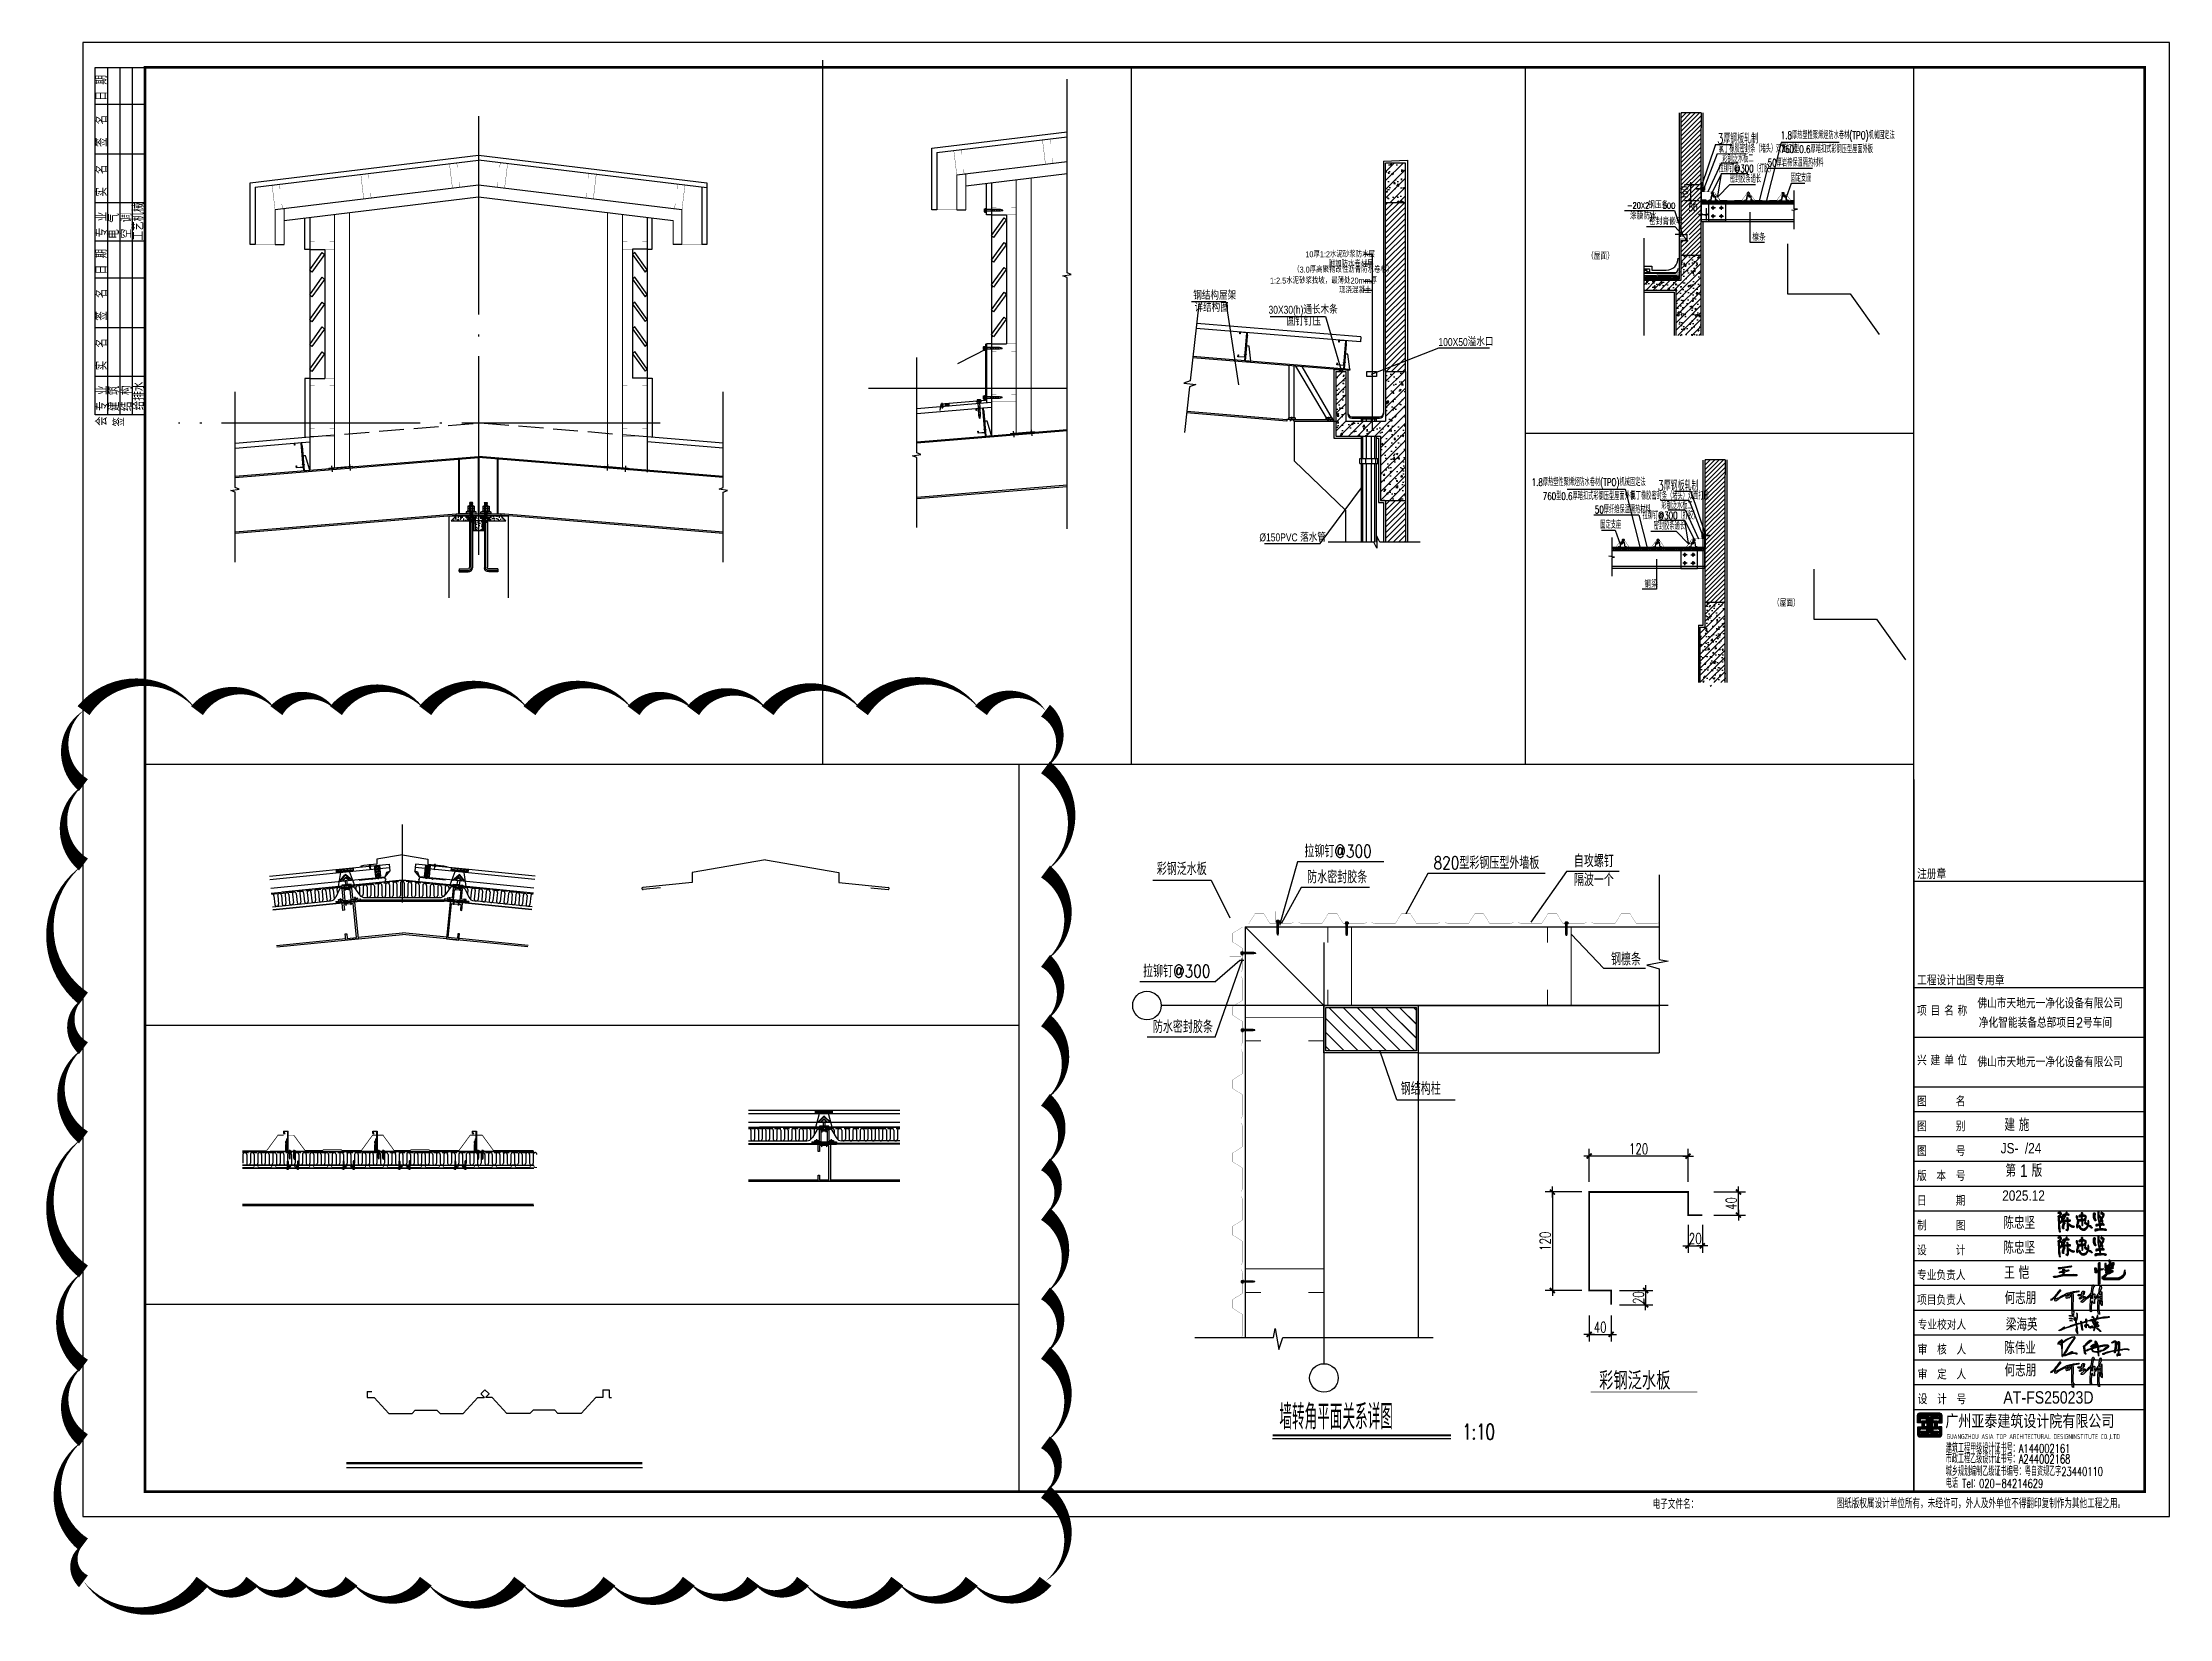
# Model space of a CAD drawing. Extents: x -1041549 to 749950, y -354245 to 17554.
# Drawn here: x 372471 to 393903, y -212216 to -196340 of the extents above; entities that cross this region are included whole.
import ezdxf

# ---------------------------------------------------------------- set-up
doc = ezdxf.new("R2010")
doc.units = 0
doc.header["$LTSCALE"] = 1000
doc.header["$MEASUREMENT"] = 0
for name, pattern in [('ACAD_ISO02W100', [15, 12, -3]), ('ACAD_ISO04W100', [30.5, 24, -3, 0.5, -3]), ('DASH', [0.35, 0.25, -0.1]), ('DOTE', [2.42, 2, -0.2, 0.02, -0.2]), ('HIDDEN', [7.5, 5, -2.5])]:
    doc.linetypes.add(name, pattern=pattern)
for name, color, linetype in [('116', 1, 'Continuous'), ('13', 13, 'Continuous'), ('14', 1, 'Continuous'), ('2', 2, 'Continuous'), ('8', 8, 'Continuous'), ('_TCH_MASK', 7, 'Continuous'), ('AXIS', 3, 'Continuous'), ('COLU', 7, 'Continuous'), ('DIM_SYMB', 3, 'Continuous'), ('DOTE', 1, 'Continuous'), ('E_BalLib', 8, 'Continuous'), ('Layer2', 4, 'Continuous'), ('LT', 4, 'Continuous'), ('note', 2, 'Continuous'), ('objs', 7, 'Continuous'), ('OTHER', 7, 'Continuous'), ('PDIM', 3, 'Continuous'), ('PUB_DIM', 3, 'Continuous'), ('PUB_HACTH', 8, 'Continuous'), ('PUB_HATCH', 8, 'Continuous'), ('PUB_TEXT', 7, 'Continuous'), ('PUB_TITLE', 4, 'Continuous'), ('RAS2DXF', 7, 'Continuous'), ('SURFACE', 6, 'Continuous'), ('WALL', 4, 'Continuous'), ('中心线', 1, 'Continuous'), ('剖面图2', 40, 'Continuous'), ('加劲连接板', 4, 'Continuous'), ('图签-Xi$0$RAS2DXF', 7, 'Continuous'), ('实线', 7, 'Continuous'), ('柱构件', 1, 'Continuous'), ('细线', 1, 'Continuous'), ('连接件', 6, 'Continuous')]:
    doc.layers.add(name, color=color, linetype=linetype)
doc.layers.add('DIM_MODI', color=6, linetype='Continuous', plot=False)
doc.layers.add('彩钢板', color=6, linetype='Continuous', lineweight=15)
doc.styles.add('_HZTXT', font='gs_txt.shx', dxfattribs={"width": 0.8, "bigfont": 'HZTXT.shx'})
doc.styles.add('_TCH_DIM', font='SIMPLEX', dxfattribs={"bigfont": 'GBCBIG'})
doc.styles.add('_TCH_DIM_T3', font='SIMPLEX', dxfattribs={"width": 0.705882, "bigfont": 'GBCBIG'})
doc.styles.add('_TCH_LABEL', font='COMPLEX', dxfattribs={"bigfont": 'GBCBIG'})
doc.styles.add('DIM_FONT', font='SIMPLEX', dxfattribs={"width": 0.7, "bigfont": 'GBCBIG'})
doc.styles.add('HT', font='simhei.ttf', dxfattribs={"width": 0.7})
doc.styles.add('HZ', font='rs.shx', dxfattribs={"width": 0.8, "bigfont": 'hztxt.shx'})
doc.styles.add('hztxt', font='romand_pkpm', dxfattribs={"bigfont": 'gbcbig'})
doc.styles.get("Standard").update_dxf_attribs({"font": 'gbenor.shx', "bigfont": 'gbcbig.shx'})
doc.styles.add('宋体', font='')
doc.styles.get('宋体').set_extended_font_data('宋体')
doc.dimstyles.new('_TCH_ARCH&&268', dxfattribs={"dimtxt": 797.657198, "dimasz": 268.120066, "dimexe": 670.300166, "dimexo": 804.360199, "dimgap": 338.501584, "dimtad": 1, "dimdec": 0, "dimzin": 0, "dimdsep": 46, "dimtxsty": '_TCH_DIM_T3', "dimblk": 'ARCHTICK', "dimcen": 0.09, "dimclrt": 7, "dimazin": 2, "dimtfac": 1, "dimtdec": 0, "dimtix": 1, "dimtmove": 2, "dimatfit": 3, "dimfxl": 50, "dimtolj": 1, "dimtzin": 0, "dimarcsym": 0})
doc.dimstyles.new('DIMN100', dxfattribs={"dimtxt": 300, "dimasz": 1, "dimexe": 200, "dimexo": 0, "dimgap": 50, "dimtad": 1, "dimdec": 0, "dimzin": 0, "dimdsep": 46, "dimtxsty": 'DIM_FONT', "dimblk": '_DIMX', "dimcen": 0.09, "dimclrd": 256, "dimclre": 256, "dimclrt": 256, "dimadec": 0, "dimazin": 0, "dimtfac": 1, "dimtdec": 0, "dimtix": 1, "dimtmove": 2, "dimatfit": 3, "dimldrblk": '_DIMX', "dimfxl": 1, "dimtolj": 1, "dimtzin": 0, "dimarcsym": 0})
pattern_1 = [(45, (0, 0), (-6.7351921, 6.7351921), []), (45, (6.735, 0), (-6.7351921, 6.7351921), [11.90625, -2.38125, 0, -2.38125])]
pattern_2 = [(45, (0, 0), (-0.449012806, 0.449012806), []), (45, (0.449, 0), (-0.449012806, 0.449012806), [0.79375, -0.15875, 0, -0.15875])]

msp = doc.modelspace()

# ---------------------------------------------------------------- texts
at = {"layer": 'PUB_TEXT'}
for s, height, style, width, p in [('-20X2', 59.5, '_TCH_DIM', 0.705882, (388438.5, -198010.4)), ('500', 59.5, '_TCH_DIM', 0.705882, (388798, -198013.3)), (')', 59.5, '_TCH_DIM', 0.705882, (388663.1, -198120.5)), ('10厚1:2水泥砂浆防水层', 60, '_HZTXT', 0.8, (385195.9, -198502.4)), ('（3.0厚高聚物改性沥青防水卷材）', 60, '_HZTXT', 0.8, (385073.6, -198657.1)), ('附加防水卷材层', 60, '_HZTXT', 0.8, (385430.7, -198597.7)), ('钢结构屋架', 80, '_HZTXT', 0.8, (384066.8, -198929.3)), ('1:2.5水泥砂浆找坡，最薄处20mm厚', 60, '_HZTXT', 0.8, (384840, -198767.9)), ('现浇混凝土', 60, '_HZTXT', 0.8, (385536, -198864.5)), ('详结构图', 80, '_HZTXT', 0.8, (384079.1, -199051.6)), ('30X30(h)通长木条', 80, '_HZTXT', 0.8, (384824.8, -199072)), ('圆钉钉压', 80, '_HZTXT', 0.8, (385007.7, -199191.7)), ('100X50溢水口', 80, '_HZTXT', 0.8, (386537.3, -199397)), ('%%C150PVC', 80, '_HZTXT', 0.8, (384733.2, -201365)), ('落水管', 80, '_HZTXT', 0.8, (385143.5, -201368.1))]:
    msp.add_text(s, height=height, dxfattribs=dict(at, style=style, width=width)).set_placement(p)
at = {"layer": 'PUB_TEXT', "style": '_TCH_DIM'}
for s, p in [('钢压条', (388650.5, -198010.4)), ('涂膜防水', (388466.5, -198120.5)), ('密封膏嵌牢', (388659.8, -198176.4)), ('（屋面）', (388034.8, -198526)), ('（屋面）', (389907.4, -202021.4))]:
    msp.add_text(s, height=67.52, dxfattribs=at).set_placement(p)

# ---------------------------------------------------------------- blocks, each defined once
blk = doc.blocks.new('屋面檩条')
for points in [[(667871, -245061), (667855, -245061), (667855, -245058), (667871, -245058)], [(667871, -245248), (667855, -245248), (667855, -245251), (667871, -245251)]]:
    blk.add_hatch(color=4).paths.add_polyline_path(points)
at = {"color": 6}
for points in [[(667860, -245164), (667860, -245314), (667803, -245314), (667833, -245164)], [(667860, -245314), (667863, -245314), (667863, -245064), (667860, -245064)]]:
    blk.add_lwpolyline(points, close=True, dxfattribs=at)
at = {"color": 4}
for points in [[(667871, -245061), (667855, -245061), (667855, -245058), (667871, -245058)], [(667871, -245248), (667855, -245248), (667855, -245251), (667871, -245251)]]:
    blk.add_lwpolyline(points, close=True, dxfattribs=at)
at = {"color": 2}
blk.add_lwpolyline([(667933, -245259), (667933, -245276), (667866, -245276), (667866, -245032), (667933, -245032), (667933, -245049), (667936, -245049), (667936, -245029), (667863, -245029), (667863, -245279), (667936, -245279), (667936, -245259)], close=True, dxfattribs=at)
blk = doc.blocks.new('$titleblk$00000206')
at = {"layer": '14', "color": 14}
for p, q in [((-140, 20), (0, 20)), ((-140, 0), (-140, 20)), ((-124.56, 0), (-124.56, 20)), ((-105, 0), (-105, 20)), ((-85, 0), (-85, 20)), ((-70, 0), (-70, 20)), ((-54.56, 0), (-54.56, 20)), ((-35, 0), (-35, 20)), ((-15, 0), (-15, 20)), ((0, 20), (0, 0)), ((-140, 15), (0, 15)), ((-140, 10), (0, 10)), ((-140, 5), (0, 5)), ((-140, 0), (0, 0))]:
    blk.add_line(p, q, dxfattribs=at)
at = {"layer": '14', "color": 14, "style": 'hztxt', "width": 0.85}
for s, p in [('会', (-144.49, 15.3)), ('专 业', (-138.47, 15.2)), ('实  名', (-122.07, 15.34)), ('签  名', (-102.07, 15.34)), ('日 期', (-83.4, 15.38)), ('专 业', (-68.48, 15.28)), ('实  名', (-52.07, 15.34)), ('签  名', (-32.07, 15.34)), ('日 期', (-13.4, 15.38)), ('签', (-144.73, 8.26)), ('建 筑', (-138.53, 10.33)), ('结 构', (-138.49, 5.3)), ('电 气', (-69.06, 10.43)), ('空 调', (-68.88, 5.4)), ('给排水', (-138.16, 0.3)), ('工艺机械', (-69.75, 0.47))]:
    blk.add_text(s, height=4.5, dxfattribs=at).set_placement(p)
blk = doc.blocks.new('_DIMX')
blk.add_line((-150, 0), (150, 0))
at = {"const_width": 50}
blk.add_lwpolyline([(-70, -70), (70, 70)], dxfattribs=at)
blk = doc.blocks.new('*D175')
at = {"lineweight": -2, "transparency": 16777216}
for p, q in [((3232, -1424), (2204, -1424)), ((2404, -1425), (2404, -4181)), ((3232, -4182), (2204, -4182))]:
    blk.add_line(p, q, dxfattribs=at)
at = {"layer": 'Defpoints', "color": 0, "transparency": 16777216}
for p in [(3232, -1424), (2404, -4182), (3232, -4182)]:
    blk.add_point(p, dxfattribs=at)
at = {"lineweight": -2, "transparency": 16777216}
for p, rotation in [((2404, -1424), 90), ((2404, -4182), 270)]:
    blk.add_blockref('_DIMX', p, dxfattribs=dict(at, rotation=rotation))
at = {"transparency": 16777216, "insert": (2204, -2803), "char_height": 300, "attachment_point": 5, "rotation": 90, "style": 'DIM_FONT'}
blk.add_mtext('\\A1;120', dxfattribs=at)
blk = doc.blocks.new('*D176')
at = {"lineweight": -2, "transparency": 16777216}
for p, q in [((4284, -4182), (5214, -4182)), ((4284, -4582), (5214, -4582)), ((5014, -4181), (5014, -4180)), ((5014, -4182), (5014, -4582)), ((5014, -4583), (5014, -4584))]:
    blk.add_line(p, q, dxfattribs=at)
at = {"layer": 'Defpoints', "color": 0, "transparency": 16777216}
for p in [(4284, -4182), (4284, -4582), (5014, -4582)]:
    blk.add_point(p, dxfattribs=at)
at = {"lineweight": -2, "transparency": 16777216}
for p, rotation in [((5014, -4182), 270), ((5014, -4582), 90)]:
    blk.add_blockref('_DIMX', p, dxfattribs=dict(at, rotation=rotation))
at = {"transparency": 16777216, "insert": (4814, -4382), "char_height": 300, "attachment_point": 5, "rotation": 90, "style": 'DIM_FONT'}
blk.add_mtext('\\A1;20', dxfattribs=at)
blk = doc.blocks.new('*D177')
at = {"lineweight": -2, "transparency": 16777216}
for p, q in [((6202, -2339), (6202, -3128)), ((6602, -2339), (6602, -3128)), ((6201, -2928), (6200, -2928)), ((6202, -2928), (6602, -2928)), ((6603, -2928), (6604, -2928))]:
    blk.add_line(p, q, dxfattribs=at)
at = {"layer": 'Defpoints', "color": 0, "transparency": 16777216}
for p in [(6202, -2339), (6602, -2339), (6602, -2928)]:
    blk.add_point(p, dxfattribs=at)
at = {"lineweight": -2, "transparency": 16777216}
blk.add_blockref('_DIMX', (6202, -2928), dxfattribs=at)
at = {"lineweight": -2, "transparency": 16777216, "rotation": 180}
blk.add_blockref('_DIMX', (6602, -2928), dxfattribs=at)
at = {"transparency": 16777216, "insert": (6402, -2728), "char_height": 300, "attachment_point": 5, "style": 'DIM_FONT'}
blk.add_mtext('\\A1;20', dxfattribs=at)
blk = doc.blocks.new('*D178')
at = {"lineweight": -2, "transparency": 16777216}
for p, q in [((3433, -1139), (3433, -219)), ((6201, -419), (3434, -419)), ((6202, -1139), (6202, -219))]:
    blk.add_line(p, q, dxfattribs=at)
at = {"layer": 'Defpoints', "color": 0, "transparency": 16777216}
for p in [(3433, -419), (3433, -1139), (6202, -1139)]:
    blk.add_point(p, dxfattribs=at)
at = {"lineweight": -2, "transparency": 16777216, "rotation": 180}
blk.add_blockref('_DIMX', (3433, -419), dxfattribs=at)
at = {"lineweight": -2, "transparency": 16777216}
blk.add_blockref('_DIMX', (6202, -419), dxfattribs=at)
at = {"transparency": 16777216, "insert": (4818, -219), "char_height": 300, "attachment_point": 5, "style": 'DIM_FONT'}
blk.add_mtext('\\A1;120', dxfattribs=at)
blk = doc.blocks.new('A$C30A36334')
at = {"linetype": 'Continuous', "ltscale": 20}
for p, q in [((12, 45.5), (0, 45.5)), ((0, 44), (0, 45.5)), ((12, 44), (0, 44)), ((1.3, 49), (1.3, 45.5)), ((9.4, 49.7), (2.6, 49.7)), ((3.7, 6.8), (3.7, 44)), ((8.2, 30.5), (3.7, 30.5)), ((5.2, 0), (3.7, 6.8)), ((3.9, 49), (3.9, 45.5)), ((6.8, 0), (5.2, 0)), ((6.8, 0), (8.2, 6.8)), ((8.1, 49), (8.1, 45.5)), ((8.2, 6.8), (8.2, 44)), ((10.7, 49), (10.7, 45.5)), ((12, 44), (12, 45.5))]:
    blk.add_line(p, q, dxfattribs=at)
at = {"color": 0}
for p, q in [((3.7, 31.8), (3.7, 31.8)), ((8.2, 20.6), (3.7, 25.1)), ((8.2, 14), (3.7, 18.5)), ((8.2, 7.4), (3.7, 11.9)), ((7.2, 1.8), (4.2, 4.8)), ((8.2, 27.3), (5, 30.5))]:
    blk.add_line(p, q, dxfattribs=at)
at = {"linetype": 'Continuous', "ltscale": 20}
blk.add_ellipse((2.6, 49), major_axis=(-1.29, 0), ratio=0.513447, start_param=3.141593, end_param=6.283185, dxfattribs=at)
at = {"linetype": 'Continuous', "ltscale": 20, "extrusion": (0, 0, -1)}
for centre, major_axis, ratio, start_param, end_param in [((6, 49), (2.09, 0), 0.316059, 3.14158, 6.283198), ((9.4, 49), (1.29, 0), 0.513447, 3.141593, 6.283185)]:
    blk.add_ellipse(centre, major_axis=major_axis, ratio=ratio, start_param=start_param, end_param=end_param, dxfattribs=at)
blk = doc.blocks.new('*D173')
at = {"lineweight": -2, "transparency": 16777216}
for p, q in [((6924, -1424), (7812, -1424)), ((7612, -2069), (7612, -1425)), ((6924, -2070), (7812, -2070))]:
    blk.add_line(p, q, dxfattribs=at)
at = {"layer": 'Defpoints', "color": 0, "transparency": 16777216}
for p in [(6924, -1424, 8000), (7612, -1424), (6924, -2070, 8000)]:
    blk.add_point(p, dxfattribs=at)
at = {"lineweight": -2, "transparency": 16777216}
for p, rotation in [((7612, -1424), 90), ((7612, -2070), 270)]:
    blk.add_blockref('_DIMX', p, dxfattribs=dict(at, rotation=rotation))
at = {"transparency": 16777216, "insert": (7412, -1747), "char_height": 300, "attachment_point": 5, "rotation": 90, "style": 'DIM_FONT'}
blk.add_mtext('\\A1;40', dxfattribs=at)
blk = doc.blocks.new('SAFDSGDFH')
h = blk.add_hatch()
h.set_pattern_fill('ANSI31', color=8, scale=20)
h.set_pattern_definition([(45, (0, 0), (-22.4506403, 22.4506403), [])])
h.paths.add_polyline_path([(565951.3, 575743.6), (565951.3, 575605.6), (566239.3, 575605.6), (566239.3, 575743.6)])
blk.add_lwpolyline([(565945.3, 575749.6), (565945.3, 575599.6), (566245.3, 575599.6), (566245.3, 575749.6), (565945.3, 575749.6)])
blk.add_lwpolyline([(565951.3, 575743.6), (565951.3, 575605.6), (566239.3, 575605.6), (566239.3, 575743.6)], close=True)
blk = doc.blocks.new('A$C44966889')
for p, q in [((0, 107), (134, 107)), ((0, 99), (0, 107)), ((134, 99), (0, 99)), ((0, 78), (134, 78)), ((0, 71), (0, 78)), ((134, 71), (0, 71)), ((10, 144), (10, 112)), ((10, 65), (10, 33)), ((24, 150), (110, 150)), ((110, 107), (24, 107)), ((110, 28), (24, 28)), ((44, 179), (38, 174)), ((38, 174), (96, 174)), ((38, 174), (38, 150)), ((38, 144), (38, 112)), ((38, 88), (38, 78)), ((38, 65), (38, 33)), ((44, 179), (44, 150)), ((44, 179), (90, 179)), ((67, 107), (60, 99)), ((74, 107), (67, 99)), ((90, 179), (90, 150)), ((90, 179), (96, 174)), ((96, 174), (96, 150)), ((96, 144), (96, 112)), ((96, 88), (96, 78)), ((96, 65), (96, 33)), ((125, 144), (125, 112)), ((125, 65), (125, 33)), ((134, 99), (134, 107)), ((134, 71), (134, 78))]:
    blk.add_line(p, q)
for centre, radius, start, end in [((-5, 51), 20.3, 44.77891, 76.31345), ((24, 128), 21.8, 48.74001, 131.25999), ((24, 128), 21.8, 228.74001, 311.25999), ((24, 33), 35.8, 66.30171, 113.69829), ((24, 49), 21.8, 228.74001, 311.25999), ((67, 71), 79.2, 68.67918, 111.32082), ((38, 112), 1.74623e-11, 262.51998, 90), ((67, 186), 79.2, 248.67918, 291.32082), ((67, -70), 139, 78.0228, 101.9772), ((67, 107), 79.2, 248.67918, 291.32082), ((38, 33), 1.74623e-11, 262.51998, 90), ((110, 128), 21.8, 48.74001, 131.25999), ((110, 128), 21.8, 228.74001, 311.25999), ((110, 33), 35.8, 66.30171, 113.69829), ((110, 49), 21.8, 228.74001, 311.25999), ((139, 51), 20.3, 103.68655, 135.22109)]:
    blk.add_arc(centre, radius, start, end)
at = {"layer": '细线', "linetype": 'ACAD_ISO04W100', "ltscale": 0.002}
blk.add_line((67, 0), (67, 208), dxfattribs=at)
blk = doc.blocks.new('A$C3A032B1E')
h = blk.add_hatch()
h.set_pattern_fill('ANSI32', color=256, scale=100, style=0)
h.set_pattern_definition([(45, (-704043.45, -178740.31), (-26.5165043, 26.5165043), []), (45, (-704025.773, -178740.31), (-26.5165043, 26.5165043), [])])
h.paths.add_polyline_path([(450, 460), (432, 527, 0.3733971), (383, 570), (341, 570, 0.3733971), (292, 527), (217, 31, -0.4142136), (197, 11), (0, 11), (0, 1), (197, 1, 0.4142136), (227, 31), (301, 517, -0.3733971), (350, 560), (374, 560, -0.3733971), (423, 517), (441, 449, 0.3563279), (471, 425), (650, 425, -0.3779559), (680, 399), (730, 31, 0.4142136), (760, 1), (952, 1), (952, 11), (760, 11, -0.4142136), (740, 31), (689, 410, 0.3733971), (659, 436), (480, 436, -0.3563279)])
for p, q in [((292, 527), (217, 31)), ((301, 517), (227, 31)), ((341, 570), (383, 570)), ((350, 560), (374, 560)), ((423, 517), (441, 449)), ((432, 527), (450, 460)), ((471, 425), (650, 425)), ((480, 436), (659, 436)), ((680, 400), (730, 31)), ((689, 410), (740, 31)), ((760, 11), (952, 11)), ((760, 1), (952, 1)), ((952, 1), (952, 11))]:
    blk.add_line(p, q)
blk.add_lwpolyline([(227, 31, -0.4142136), (197, 1), (0, 1), (0, 11), (197, 11)], format="xyb")
for centre, radius, start, end in [((197, 31), 20.5, 270, 0), ((341, 520), 50, 90, 171.90194), ((350, 510), 50, 90, 171.90194), ((374, 510), 50, 8.09806, 90), ((383, 520), 50, 8.09806, 90), ((471, 455), 30, 191.5504, 270), ((480, 466), 30, 191.5504, 270), ((650, 395), 30, 8.09806, 90), ((659, 406), 30, 8.09806, 90), ((760, 31), 30.8, 180, 270), ((760, 31), 20.5, 180, 270)]:
    blk.add_arc(centre, radius, start, end)
at = {"layer": 'Defpoints', "color": 0, "linetype": 'ByBlock'}
for p in [(197, 1), (197, 1), (227, 31), (227, 30), (730, 30), (730, 29), (760, 0)]:
    blk.add_point(p, dxfattribs=at)
blk = doc.blocks.new('A$C10825244')
at = {"linetype": 'Continuous', "ltscale": 20}
h = blk.add_hatch(dxfattribs=at)
h.set_pattern_fill('ANSI31', color=256, scale=375, angle=193.80278, style=0)
h.set_pattern_definition([(238.802777, (-680448.487, -176292.633), (40.0963765, -24.280573), [])])
h.paths.add_polyline_path([(28, 144), (62, 144), (62, 579), (51, 630), (39, 630), (28, 579)])
for p, q in [((0, 43), (0, 31)), ((90, 43), (0, 43)), ((90, 31), (0, 31)), ((10, 5), (10, 31)), ((70, 0), (20, 0)), ((39, 630), (28, 579)), ((28, 579), (28, 43)), ((62, 144), (28, 144)), ((29, 5), (29, 31)), ((51, 630), (39, 630)), ((51, 630), (62, 579)), ((61, 5), (61, 31)), ((62, 579), (62, 43)), ((80, 5), (80, 31)), ((90, 43), (90, 31))]:
    blk.add_line(p, q, dxfattribs=at)
at = {"linetype": 'Continuous', "ltscale": 20, "extrusion": (0, 0, -1)}
blk.add_ellipse((20, 5), major_axis=(9.67, 0), ratio=0.5134468, start_param=0, end_param=3.1415927, dxfattribs=at)
at = {"linetype": 'Continuous', "ltscale": 20}
for centre, major_axis, ratio, start_param, end_param in [((45, 5), (15.7, 0), 0.3160593, 3.1415801, 6.2831986), ((70, 5), (9.67, 0), 0.5134468, 3.1415927, 6.2831853)]:
    blk.add_ellipse(centre, major_axis=major_axis, ratio=ratio, start_param=start_param, end_param=end_param, dxfattribs=at)
blk = doc.blocks.new('A$C6AB37CB4')
h = blk.add_hatch()
h.set_pattern_fill('ANSI32', color=256, scale=100, style=0)
h.set_pattern_definition([(45, (-702202.79, -178262.16), (-26.5165043, 26.5165043), []), (45, (-702185.113, -178262.16), (-26.5165043, 26.5165043), [])])
h.paths.add_polyline_path([(231, 334), (159, 219), (159, 30, 0.3255979), (189, 0), (392, 0), (392, 10), (199, 10, -0.4142136), (169, 40), (169, 219), (242, 336, 0.3370999), (241, 349), (129, 464, 0.4069943), (115, 464), (3, 349, 0.3370999), (2, 336), (34, 285), (41, 289), (13, 334, -0.3546159), (15, 347), (114, 449, -0.4399017), (130, 449), (229, 347, -0.3546159)])
for p, q in [((41, 289), (13, 334)), ((14, 346), (114, 449)), ((241, 349), (130, 464)), ((230, 346), (130, 449))]:
    blk.add_line(p, q)
for points in [[(41, 289), (34, 285), (2, 336)], [(114, 464), (3, 349)]]:
    blk.add_lwpolyline(points)
blk.add_lwpolyline([(242, 336), (169, 219), (169, 40, 0.4142136), (199, 10), (392, 10), (392, 0), (189, 0, -0.3255979), (159, 30), (159, 219), (231, 334)], format="xyb")
for centre, start, end in [((10, 342), 137.48955, 212.00538), ((22, 339), 137.48955, 212.00538), ((122, 457), 42.51045, 137.48955), ((122, 442), 42.51045, 137.48955), ((222, 339), 327.99462, 42.51045), ((234, 342), 327.99462, 42.51045)]:
    blk.add_arc(centre, 10.3, start, end)
blk = doc.blocks.new('_ArchTick')
at = {"color": 0, "linetype": 'ByBlock', "const_width": 0.4}
blk.add_lwpolyline([(-0.5, -0.5), (0.5, 0.5)], dxfattribs=at)
blk = doc.blocks.new('*D185')
at = {"layer": 'Defpoints', "color": 0, "transparency": 16777216}
for p in [(-3558, 6912), (-1864, 6912), (-1864, 5193)]:
    blk.add_point(p, dxfattribs=at)
at = {"layer": 'PUB_DIM', "color": 0, "lineweight": -2, "transparency": 16777216}
for p, q in [((-2668, 6912), (-4229, 6912)), ((-3558, 6912), (-3558, 7180)), ((-3558, 5193), (-3558, 6912)), ((-2668, 5193), (-4229, 5193)), ((-3558, 5193), (-3558, 4925))]:
    blk.add_line(p, q, dxfattribs=at)
at = {"layer": 'PUB_DIM', "color": 0, "lineweight": -2, "transparency": 16777216, "xscale": 268.1200664432354, "yscale": 268.1200664432354, "zscale": 268.1200664432354}
for p, rotation in [((-3558, 6912), 270), ((-3558, 5193), 90)]:
    blk.add_blockref('_ArchTick', p, dxfattribs=dict(at, rotation=rotation))
at = {"layer": 'PUB_DIM', "color": 7, "transparency": 16777216, "insert": (-4296, 6052), "char_height": 797.7, "attachment_point": 5, "rotation": 90, "style": '_TCH_DIM_T3'}
blk.add_mtext('\\A1;160', dxfattribs=at)
blk = doc.blocks.new('*D186')
at = {"layer": 'Defpoints', "color": 0, "transparency": 16777216}
for p in [(-2456, 5193), (-1916, 5193), (-1916, 3712)]:
    blk.add_point(p, dxfattribs=at)
at = {"layer": 'PUB_DIM', "color": 0, "lineweight": -2, "transparency": 16777216}
for p, q in [((-2456, 3712), (-2724, 3712)), ((-2456, 4388), (-2456, 3042)), ((-2456, 3712), (-1916, 3712)), ((-1916, 4388), (-1916, 3042)), ((-1916, 3712), (-1648, 3712))]:
    blk.add_line(p, q, dxfattribs=at)
at = {"layer": 'PUB_DIM', "color": 0, "lineweight": -2, "transparency": 16777216, "xscale": 268.1200664432354, "yscale": 268.1200664432354, "zscale": 268.1200664432354}
blk.add_blockref('_ArchTick', (-2456, 3712), dxfattribs=at)
at = {"layer": 'PUB_DIM', "color": 0, "lineweight": -2, "transparency": 16777216, "xscale": 268.1200664432354, "yscale": 268.1200664432354, "zscale": 268.1200664432354, "rotation": 180}
blk.add_blockref('_ArchTick', (-1916, 3712), dxfattribs=at)
at = {"layer": 'PUB_DIM', "color": 7, "transparency": 16777216, "insert": (-3318, 4449), "char_height": 797.7, "attachment_point": 5, "style": '_TCH_DIM_T3'}
blk.add_mtext('\\A1;50', dxfattribs=at)
blk = doc.blocks.new('A$Cfa98d9e8')
at = {"color": 6}
blk.add_lwpolyline([(28.2, 182.4), (28.2, 82.1), (154.8, 81.6), (213, 0)], dxfattribs=at)
blk = doc.blocks.new('A$Ca39c6bc8')
at = {"color": 4}
for p, q in [((50, 2870), (2300, 3143)), ((4600, 2864), (2300, 3143)), ((50, 2870), (50, 2294)), ((4550, 2870), (4550, 2294)), ((600, 2567), (600, 20)), ((4000, 2567), (4000, 0))]:
    blk.add_line(p, q, dxfattribs=at)
for p, q in [((250, 2294), (340, 2294)), ((4350, 2294), (4260, 2294))]:
    blk.add_line(p, q)
at = {"color": 8}
for p, q in [((600, 2244), (600, 944)), ((750, 2244), (750, 944)), ((3850, 2245), (3850, 945)), ((4000, 2245), (4000, 945))]:
    blk.add_line(p, q, dxfattribs=at)
at = {"color": 6}
for p, q in [((600, 2244), (750, 2244)), ((4000, 2245), (3850, 2245)), ((600, 944), (750, 944)), ((4000, 945), (3850, 945))]:
    blk.add_line(p, q, dxfattribs=at)
at = {"color": 4}
for points in [[(50, 2294), (0, 2294), (0, 2914), (2300, 3194), (4600, 2914), (4600, 2294), (4550, 2294)], [(250, 2645), (2300, 2894), (4350, 2645)], [(340, 2535), (2300, 2773), (4260, 2535)], [(600, 2244), (550, 2244), (550, 2561)], [(4000, 2245), (4050, 2245), (4050, 2561)], [(600, 944), (550, 944), (550, 351)], [(4000, 945), (4050, 945), (4050, 352)]]:
    blk.add_lwpolyline(points, dxfattribs=at)
at = {"const_width": 3}
for points in [[(1212, 2812), (1218, 2762), (1143, 2753), (1114, 2999), (1188, 3008), (1194, 2961)], [(2105, 2921), (2111, 2871), (2037, 2862), (2007, 3108), (2081, 3117), (2087, 3070)], [(2495, 2921), (2489, 2871), (2563, 2862), (2593, 3108), (2519, 3117), (2513, 3070)], [(3388, 2812), (3382, 2762), (3457, 2753), (3486, 2999), (3412, 3008), (3406, 2961)], [(318, 2703), (324, 2654), (250, 2645), (220, 2890), (295, 2899), (300, 2852)], [(4282, 2703), (4276, 2654), (4350, 2645), (4380, 2890), (4305, 2899), (4300, 2852)], [(200, 2369), (250, 2369), (250, 2294), (50, 2294), (50, 2369), (100, 2369)], [(4400, 2369), (4350, 2369), (4350, 2294), (4550, 2294), (4550, 2369), (4500, 2369)], [(800, 2319), (850, 2319), (850, 2244), (600, 2244), (600, 2319), (650, 2319)], [(3800, 2320), (3750, 2320), (3750, 2245), (4000, 2245), (4000, 2320), (3950, 2320)], [(800, 869), (850, 869), (850, 944), (600, 944), (600, 869), (650, 869)], [(3800, 870), (3750, 870), (3750, 945), (4000, 945), (4000, 870), (3950, 870)], [(800, 437), (850, 437), (850, 362), (600, 362), (600, 437), (650, 437)], [(3800, 437), (3750, 437), (3750, 362), (4000, 362), (4000, 437), (3950, 437)]]:
    blk.add_lwpolyline(points, dxfattribs=at)
at = {"color": 8}
for points in [[(726, 2213), (747, 2192), (620, 2015), (599, 2037), (726, 2213)], [(3874, 2214), (3853, 2193), (3980, 2016), (4001, 2038), (3874, 2214)], [(726, 1963), (747, 1942), (620, 1765), (599, 1787), (726, 1963)], [(3874, 1964), (3853, 1943), (3980, 1766), (4001, 1788), (3874, 1964)], [(726, 1713), (747, 1692), (620, 1515), (599, 1537), (726, 1713)], [(3874, 1714), (3853, 1693), (3980, 1516), (4001, 1538), (3874, 1714)], [(726, 1463), (747, 1442), (620, 1265), (599, 1287), (726, 1463)], [(3874, 1464), (3853, 1443), (3980, 1266), (4001, 1288), (3874, 1464)], [(726, 1213), (747, 1192), (620, 1015), (599, 1037), (726, 1213)], [(3874, 1214), (3853, 1193), (3980, 1016), (4001, 1038), (3874, 1214)]]:
    blk.add_lwpolyline(points, dxfattribs=at)
at = {"layer": '中心线', "lineweight": -3}
for p, q in [((819, 64), (824, 2)), ((1000, 79), (1005, 17)), ((3600, 79), (3595, 17)), ((3781, 64), (3776, 2))]:
    blk.add_line(p, q, dxfattribs=at)
at = {"layer": '实线', "color": 2, "linetype": 'Continuous', "lineweight": 20}
for p, q in [((250, 2645), (250, 2294)), ((340, 2656), (340, 2294)), ((850, 40), (850, 2597)), ((1000, 52), (1000, 2615)), ((3600, 52), (3600, 2615)), ((3750, 40), (3750, 2597)), ((4350, 2645), (4350, 2294)), ((4260, 2535), (4260, 2294)), ((791, 41), (1031, 61)), ((791, 41), (793, 21)), ((1031, 61), (1033, 41)), ((3569, 61), (3567, 41)), ((3809, 41), (3569, 61)), ((3809, 41), (3807, 21))]:
    blk.add_line(p, q, dxfattribs=at)
blk = doc.blocks.new('A$C52380099')
for p, q in [((834, 6765), (1209, 6765)), ((834, 6560), (1209, 6560))]:
    blk.add_line(p, q)
at = {"color": 0}
for p, q in [((907, 5907), (907, 5907)), ((918, 5552), (918, 5552)), ((918, 5496), (918, 5496))]:
    blk.add_line(p, q, dxfattribs=at)
for centre, radius, start, end in [((834, 6574), 191, 69.38353, 110.61647), ((834, 6368), 191, 69.38353, 110.61647), ((834, 5630), 191, 69.38353, 110.61647), ((1022, 6172), 594, 78.34179, 101.65821), ((1022, 5966), 594, 78.34179, 101.65821), ((1022, 5228), 594, 78.34179, 101.65821), ((1209, 6574), 191, 69.38353, 110.61647), ((1209, 6368), 191, 69.38353, 110.61647), ((1209, 5630), 191, 69.38353, 110.61647)]:
    blk.add_arc(centre, radius, start, end)
at = {"layer": 'AXIS', "color": 6}
for p, q in [((1022, 1719), (1022, 7084)), ((0, 1575), (797, 1575))]:
    blk.add_line(p, q, dxfattribs=at)
blk.add_arc((797, 1822), 247, 270, 335.30122, dxfattribs=at)
at = {"layer": 'note'}
for p, q in [((919, 7053), (887, 7023)), ((887, 7023), (1156, 7039)), ((887, 7023), (919, 6997)), ((919, 6997), (887, 6968)), ((887, 6968), (1156, 6983)), ((887, 6968), (919, 6942)), ((919, 6942), (887, 6913)), ((887, 6913), (1156, 6928)), ((887, 6913), (919, 6887)), ((919, 6887), (887, 6857)), ((887, 6857), (1156, 6873)), ((1139, 7053), (919, 7053)), ((919, 6997), (1124, 7009)), ((919, 6942), (1124, 6954)), ((919, 6887), (1124, 6899)), ((1156, 7039), (1124, 7009)), ((1124, 7009), (1156, 6983)), ((1156, 6983), (1124, 6954)), ((1124, 6954), (1156, 6928)), ((1156, 6928), (1124, 6899)), ((1124, 6899), (1156, 6873)), ((1156, 6873), (1124, 6843)), ((1139, 7053), (1156, 7039)), ((887, 6857), (919, 6832)), ((919, 6832), (887, 6802)), ((887, 6802), (1156, 6817)), ((887, 6802), (919, 6776)), ((887, 6289), (1156, 6305)), ((903, 6304), (887, 6289)), ((887, 6289), (919, 6264)), ((919, 6264), (887, 6234)), ((887, 6234), (1156, 6249)), ((887, 6234), (919, 6208)), ((919, 6208), (887, 6179)), ((887, 6179), (1156, 6194)), ((887, 6179), (919, 6153)), ((919, 6153), (887, 6124)), ((887, 6124), (1156, 6139)), ((887, 6124), (919, 6098)), ((919, 6098), (887, 6068)), ((887, 6068), (1156, 6084)), ((887, 6068), (919, 6042)), ((919, 6042), (887, 6013)), ((887, 6013), (1156, 6028)), ((887, 6013), (919, 5987)), ((919, 5987), (887, 5958)), ((887, 5958), (1156, 5973)), ((887, 5958), (919, 5932)), ((919, 5932), (887, 5902)), ((887, 5902), (1156, 5918)), ((887, 5902), (919, 5877)), ((919, 5877), (887, 5847)), ((887, 5847), (1156, 5862)), ((887, 5847), (919, 5821)), ((919, 5605), (887, 5575)), ((887, 5575), (1156, 5591)), ((887, 5575), (919, 5550)), ((919, 5550), (887, 5520)), ((887, 5520), (1156, 5535)), ((887, 5520), (919, 5494)), ((919, 5494), (894, 5471)), ((905, 5616), (919, 5605)), ((919, 6832), (911, 6824)), ((919, 6832), (911, 6824)), ((919, 6776), (911, 6769)), ((919, 6776), (911, 6769)), ((919, 6832), (1124, 6843)), ((919, 6832), (1124, 6843)), ((919, 6832), (1124, 6843)), ((919, 6776), (1124, 6788)), ((919, 6776), (1124, 6788)), ((919, 6264), (1124, 6275)), ((919, 6208), (1124, 6220)), ((919, 6153), (1124, 6165)), ((919, 6098), (1124, 6109)), ((919, 6042), (1124, 6054)), ((919, 5987), (1124, 5999)), ((919, 5987), (1124, 5999)), ((919, 5932), (1124, 5944)), ((919, 5877), (1124, 5888)), ((919, 5877), (1124, 5888)), ((919, 5821), (1124, 5833)), ((919, 5605), (1124, 5617)), ((919, 5550), (1124, 5561)), ((919, 5494), (1124, 5506)), ((1124, 6843), (1148, 6824)), ((1124, 6843), (1148, 6824)), ((1124, 6843), (1156, 6817)), ((1156, 6817), (1124, 6788)), ((1124, 6788), (1148, 6769)), ((1124, 6788), (1148, 6769)), ((1156, 6305), (1124, 6275)), ((1124, 6275), (1156, 6249)), ((1156, 6249), (1124, 6220)), ((1124, 6220), (1156, 6194)), ((1156, 6194), (1124, 6165)), ((1124, 6165), (1156, 6139)), ((1156, 6139), (1124, 6109)), ((1124, 6109), (1156, 6084)), ((1156, 6084), (1124, 6054)), ((1124, 6054), (1156, 6028)), ((1156, 6028), (1124, 5999)), ((1124, 5999), (1156, 5973)), ((1156, 5973), (1124, 5944)), ((1124, 5944), (1156, 5918)), ((1156, 5918), (1124, 5888)), ((1124, 5888), (1156, 5862)), ((1156, 5862), (1124, 5833)), ((1124, 5833), (1138, 5822)), ((1124, 5617), (1156, 5591)), ((1156, 5591), (1124, 5561)), ((1124, 5561), (1156, 5535)), ((1156, 5535), (1124, 5506)), ((1124, 5506), (1156, 5480)), ((1156, 5480), (1146, 5471)), ((1244, 6567), (1244, 6567)), ((1244, 6361), (1244, 6361))]:
    blk.add_line(p, q, dxfattribs=at)
blk.add_lwpolyline([(1146, 5471), (894, 5471)], dxfattribs=at)
at = {"layer": 'objs'}
for p, q in [((767, 6753), (767, 6575)), ((767, 6547), (767, 6369)), ((767, 5809), (767, 5631)), ((834, 6560), (1209, 6560)), ((834, 6354), (1209, 6354)), ((834, 5822), (1209, 5822)), ((834, 5616), (1209, 5616)), ((902, 6753), (902, 6575)), ((902, 6547), (902, 6369)), ((902, 5809), (902, 5631)), ((902, 5471), (902, 1845)), ((986, 6304), (1030, 6353)), ((1010, 6304), (1054, 6353)), ((1142, 6753), (1142, 6575)), ((1142, 6547), (1142, 6369)), ((1142, 5809), (1142, 5631)), ((1142, 5471), (1142, 1787)), ((1276, 6753), (1276, 6575)), ((1276, 6547), (1276, 6369)), ((1276, 5809), (1276, 5631)), ((62, 1695), (62, 1455)), ((62, 1695), (752, 1695)), ((62, 1455), (797, 1455))]:
    blk.add_line(p, q, dxfattribs=at)
blk.add_lwpolyline([(700, 6353), (700, 6304), (1333, 6304), (1333, 6353)], close=True, dxfattribs=at)
for centre, radius, start, end in [((834, 6720), 160, 245.09674, 294.90326), ((834, 6514), 160, 245.09674, 294.90326), ((834, 5776), 160, 245.09674, 294.90326), ((1022, 7051), 492, 255.86946, 284.13054), ((1022, 6845), 492, 255.86946, 284.13054), ((1022, 6107), 492, 255.86946, 284.13054), ((1209, 6720), 160, 245.09674, 294.90326), ((1209, 6514), 160, 245.09674, 294.90326), ((1209, 5776), 160, 245.09674, 294.90326), ((752, 1845), 150, 270, 0), ((797, 1800), 344, 270, 0)]:
    blk.add_arc(centre, radius, start, end, dxfattribs=at)
at = {"layer": '加劲连接板'}
for points in [[(622, 6144), (1422, 6144), (1422, 6304), (622, 6304)], [(622, 5822), (1422, 5822), (1422, 5982), (622, 5982)]]:
    blk.add_lwpolyline(points, close=True, dxfattribs=at)
blk = doc.blocks.new('A$C9c40ef20')
at = {"color": 7}
blk.add_lwpolyline([(36, 38), (22, 38), (9, 38, -0.242752), (0, 45, -0.466441), (1, 48, 0.315323), (8, 53), (8, 49), (8, 143, 0.315323), (1, 148, -0.466441), (0, 151, -0.242752), (9, 158), (22, 158), (36, 158, -0.242752), (44, 151, -0.466441), (43, 148, 0.315323), (36, 143), (36, 49), (36, 53, 0.315323), (43, 48, -0.466441), (44, 45, -0.242752)], format="xyb", close=True, dxfattribs=at)
at = {"layer": '细线', "color": 7, "linetype": 'ACAD_ISO04W100', "ltscale": 0.001}
blk.add_line((22, 0), (22, 190), dxfattribs=at)
blk = doc.blocks.new('1')
h = blk.add_hatch(color=256)
edge = h.paths.add_edge_path()
edge.add_spline(control_points=[(19572, 62301), (19580, 62297), (19603, 62294), (19600, 62323), (19639, 62338), (19682, 62323), (19744, 62299), (19747, 62213), (19703, 62181), (19682, 62139), (19707, 62121), (19751, 62119), (19809, 62064), (19799, 61999), (19788, 61964), (19795, 61938), (19832, 61997), (19837, 62053), (19874, 62103), (19897, 62158), (19873, 62157), (19854, 62152), (19851, 62121), (19805, 62127), (19786, 62171), (19818, 62203), (19861, 62213), (19895, 62230), (19938, 62219), (19942, 62267), (19953, 62302), (19985, 62318), (20008, 62315), (20023, 62291), (19986, 62274), (19978, 62223), (20033, 62219), (20068, 62234), (20104, 62216), (20107, 62198), (20101, 62175), (20042, 62185), (19968, 62202), (19932, 62117), (19907, 62050), (19869, 61996), (19833, 61957), (19845, 61927), (19907, 61934), (19948, 61935), (20012, 61935), (20010, 61974), (20017, 62009), (19982, 62036), (19997, 62062), (20022, 62061), (20051, 62047), (20065, 62003), (20035, 61942), (20096, 61943), (20128, 61953), (20172, 61943), (20175, 61922), (20169, 61906), (20140, 61875), (20066, 61916), (20069, 61829), (20065, 61783), (20069, 61733), (20077, 61726), (20085, 61727), (20084, 61742), (20107, 61746), (20133, 61748), (20153, 61715), (20201, 61700), (20240, 61667), (20285, 61656), (20316, 61636), (20351, 61653), (20368, 61629), (20347, 61612), (20318, 61603), (20270, 61602), (20202, 61631), (20153, 61672), (20098, 61691), (20081, 61677), (20066, 61662), (20079, 61600), (20078, 61535), (20062, 61468), (20035, 61433), (20006, 61448), (19990, 61469), (19931, 61466), (19967, 61489), (19984, 61503), (20003, 61494), (20026, 61497), (20028, 61651), (19990, 61739), (20019, 61892), (19951, 61891), (19889, 61899), (19818, 61853), (19777, 61858), (19744, 61880), (19729, 61827), (19704, 61782), (19634, 61814), (19652, 61732), (19640, 61690), (19659, 61667), (19668, 61648), (19668, 61631), (19666, 61602), (19672, 61568), (19678, 61520), (19673, 61473), (19665, 61420), (19701, 61398), (19677, 61365), (19642, 61383), (19597, 61482), (19603, 61701), (19591, 61903), (19579, 62035), (19592, 62056), (19614, 62066), (19644, 62064), (19642, 62024), (19642, 61965), (19649, 61908), (19636, 61846), (19669, 61838), (19695, 61891), (19742, 61932), (19750, 61995), (19752, 62044), (19718, 62072), (19667, 62093), (19619, 62074), (19576, 62091), (19569, 62126), (19611, 62149), (19655, 62178), (19682, 62220), (19698, 62279), (19644, 62273), (19613, 62280), (19583, 62262), (19569, 62277), (19565, 62304), (19572, 62301)], knot_values=[0, 0, 0, 0, 25.8843306, 45.146958, 66.4792667, 132.3723863, 183.6295408, 249.1368983, 338.9415636, 353.7262415, 367.8904472, 418.0545054, 489.4687665, 573.7489704, 593.9076252, 606.9002926, 633.9050979, 723.7736304, 816.1009853, 837.8061467, 855.3997986, 870.7921163, 894.5553769, 927.6103029, 971.3241085, 1008.538417, 1044.4722812, 1103.7252858, 1123.010919, 1158.0767288, 1209.4465434, 1237.8164035, 1256.1922577, 1274.0986065, 1306.0863552, 1353.7268986, 1372.8029949, 1452.5477026, 1464.5112294, 1485.5781214, 1503.2594042, 1524.0041694, 1639.3470688, 1691.3247807, 1775.2646696, 1856.0588988, 1900.2761222, 1911.3522103, 1943.5596661, 2052.4313805, 2076.4534899, 2101.1556788, 2148.8555519, 2184.3355025, 2202.9761204, 2220.3617574, 2253.0384005, 2292.0023696, 2356.9340819, 2371.9694288, 2452.0622334, 2472.0865591, 2490.2478344, 2506.7483317, 2522.591775, 2609.8542648, 2629.9401774, 2750.1676052, 2767.6646884, 2773.8987626, 2779.4762682, 2789.8460201, 2806.2333523, 2838.0308368, 2862.3883459, 2912.3770786, 2983.8674553, 3012.2319278, 3049.2430292, 3089.1730881, 3101.4568032, 3122.4590098, 3152.2226089, 3198.1781566, 3259.9469304, 3369.294473, 3396.5419362, 3417.930358, 3432.2799703, 3456.7487105, 3592.0257383, 3626.7534616, 3673.316273, 3690.2812698, 3716.8945378, 3758.6189999, 3784.8760297, 3802.6861782, 3825.3340058, 3841.1128223, 3861.7401882, 4214.6691504, 4229.9772013, 4250.1547355, 4374.2045107, 4447.5907441, 4475.2962831, 4500.9114086, 4542.1824376, 4597.9569869, 4634.3335975, 4710.4489738, 4746.5044219, 4766.6095627, 4794.2460644, 4808.2534294, 4818.7629769, 4880.2271013, 4910.1754579, 4963.4827004, 5028.0119468, 5043.3624545, 5074.7386151, 5101.9806235, 5144.4692624, 5395.4421275, 5741.6673453, 5760.4684425, 5788.468415, 5807.2239916, 5834.2294096, 5856.7108045, 5909.6957768, 6018.2431111, 6047.4124879, 6059.8650716, 6106.4189811, 6191.0859268, 6252.9324732, 6288.0648306, 6329.7818224, 6375.2292172, 6447.9746005, 6473.9829204, 6499.291979, 6536.0447034, 6601.5565846, 6657.1612124, 6697.1365478, 6734.1737079, 6778.4140763, 6802.9892847, 6817.5960608, 6841.0818252, 6841.0818252, 6841.0818252, 6841.0818252], degree=3, periodic=0)
h = blk.add_hatch(color=256)
edge = h.paths.add_edge_path()
edge.add_spline(control_points=[(20571, 62089), (20570, 62099), (20567, 62117), (20567, 62153), (20616, 62179), (20653, 62191), (20685, 62190), (20691, 62220), (20694, 62244), (20680, 62285), (20713, 62296), (20745, 62295), (20774, 62265), (20763, 62232), (20752, 62216), (20740, 62203), (20750, 62182), (20781, 62185), (20819, 62182), (20867, 62168), (20920, 62147), (20938, 62088), (20923, 62030), (20901, 61996), (20873, 61972), (20905, 61967), (20914, 61944), (20919, 61908), (20851, 61927), (20811, 61908), (20749, 61918), (20760, 61858), (20762, 61808), (20762, 61739), (20761, 61697), (20742, 61681), (20708, 61680), (20731, 61726), (20709, 61786), (20734, 61907), (20637, 61902), (20600, 61904), (20561, 61905), (20589, 61871), (20537, 61877), (20569, 61862), (20581, 61847), (20577, 61816), (20551, 61784), (20532, 61732), (20528, 61675), (20492, 61622), (20543, 61594), (20493, 61597), (20490, 61556), (20455, 61615), (20461, 61663), (20474, 61746), (20495, 61812), (20495, 61870), (20530, 61877), (20512, 61896), (20500, 61934), (20465, 62002), (20446, 62066), (20435, 62127), (20466, 62148), (20508, 62139), (20505, 62062), (20510, 62004), (20549, 61956), (20595, 61967), (20629, 61966), (20689, 61950), (20671, 62023), (20680, 62061), (20682, 62139), (20636, 62113), (20602, 62111), (20589, 62088), (20571, 62084), (20571, 62089)], knot_values=[0, 0, 0, 0, 29.135606, 56.7550331, 99.1765765, 174.6883969, 176.2146232, 195.326569, 239.5783175, 271.6399428, 295.5258607, 327.7222244, 367.7657848, 397.3772284, 421.4962666, 429.1236139, 446.975119, 473.3219059, 514.6436864, 562.0291687, 623.5423627, 675.1500316, 729.5842868, 796.4422546, 800.757388, 830.3842188, 842.6817602, 880.9291043, 893.2340479, 1026.0277506, 1035.1853798, 1055.0692296, 1156.1358861, 1227.8115355, 1255.6410923, 1275.1805683, 1299.6483046, 1325.9747222, 1385.4698681, 1517.667305, 1557.4673175, 1641.4256503, 1642.9518766, 1669.0561724, 1691.2775576, 1712.0311254, 1726.0959344, 1755.111376, 1792.0040001, 1850.91614, 1915.2775899, 1973.7284284, 1994.2547437, 2027.9288467, 2047.2603956, 2079.9069955, 2147.4401591, 2227.921809, 2315.2644647, 2366.4233941, 2378.7260626, 2384.2259968, 2430.6155266, 2509.1311406, 2603.2077513, 2645.9354061, 2670.0612834, 2704.4939637, 2749.6575513, 2866.9397458, 2886.3579069, 2919.9356999, 2988.6852006, 3023.7893556, 3042.1530553, 3171.7882224, 3193.3555463, 3224.8188368, 3281.5299398, 3294.4754446, 3309.7381148, 3309.7381148, 3309.7381148, 3309.7381148], degree=3, periodic=0)
edge = h.paths.add_edge_path(flags=16)
edge.add_spline(control_points=[(20740, 61961), (20752, 61957), (20778, 61954), (20815, 61987), (20847, 62020), (20884, 62059), (20873, 62122), (20813, 62129), (20749, 62144), (20739, 62087), (20728, 62033), (20751, 61992), (20736, 61962), (20740, 61961)], knot_values=[0, 0, 0, 0, 38.563907, 70.0486742, 141.1939574, 180.3850014, 224.7201246, 300.0793832, 352.6471167, 371.607594, 459.5050589, 509.8943271, 522.7780576, 522.7780576, 522.7780576, 522.7780576], degree=3, periodic=0)
edge = h.paths.add_edge_path()
edge.add_spline(control_points=[(20997, 61769), (21006, 61790), (21007, 61847), (21004, 61898), (21023, 61950), (21043, 61884), (21054, 61829), (21053, 61703), (21002, 61589), (20930, 61509), (20850, 61454), (20762, 61453), (20683, 61485), (20633, 61537), (20598, 61576), (20592, 61618), (20559, 61606), (20551, 61649), (20574, 61674), (20613, 61688), (20636, 61653), (20657, 61625), (20652, 61574), (20708, 61538), (20772, 61500), (20855, 61521), (20930, 61583), (20959, 61644), (20987, 61706), (20931, 61729), (20895, 61763), (20844, 61797), (20846, 61841), (20889, 61841), (20925, 61810), (20960, 61792), (20983, 61750), (20995, 61764), (20997, 61769)], knot_values=[0, 0, 0, 0, 69.1469558, 160.1596001, 170.5389943, 209.6616814, 270.0122712, 403.9398009, 542.7341991, 644.9835179, 723.1054213, 825.487809, 891.6760487, 978.2622769, 1032.3452491, 1056.8580464, 1077.9762579, 1106.9707144, 1149.9797024, 1174.0268281, 1219.5533414, 1253.0309171, 1279.4584692, 1362.9558293, 1420.9884151, 1503.5212387, 1595.8944208, 1698.7762672, 1734.1203834, 1754.0138337, 1858.7049877, 1895.2368755, 1928.1737758, 1955.7747827, 1999.1972384, 2067.9237397, 2088.7950822, 2105.1940446, 2105.1940446, 2105.1940446, 2105.1940446], degree=3, periodic=0)
edge = h.paths.add_edge_path()
edge.add_spline(control_points=[(21179, 61557), (21185, 61559), (21196, 61562), (21214, 61573), (21197, 61598), (21173, 61623), (21158, 61665), (21125, 61687), (21099, 61680), (21074, 61664), (21086, 61627), (21122, 61602), (21154, 61587), (21172, 61554), (21179, 61557)], knot_values=[0, 0, 0, 0, 20.4521441, 35.5844743, 50.7112654, 95.7719007, 149.5224949, 176.8428947, 204.4917983, 225.3567264, 257.4465447, 297.9828394, 354.3839229, 376.8530898, 376.8530898, 376.8530898, 376.8530898], degree=3, periodic=0)
h = blk.add_hatch(color=256)
edge = h.paths.add_edge_path()
edge.add_spline(control_points=[(21355, 61904), (21364, 61901), (21389, 61906), (21391, 61942), (21369, 61966), (21348, 62010), (21341, 62078), (21337, 62167), (21359, 62236), (21340, 62304), (21291, 62292), (21263, 62245), (21270, 62165), (21278, 62059), (21298, 61963), (21339, 61918), (21350, 61906), (21355, 61904)], knot_values=[0, 0, 0, 0, 28.3078195, 57.7699681, 88.5076938, 124.3456441, 201.2264363, 291.5469248, 386.6409837, 427.0450531, 463.9574037, 503.5973584, 586.7490766, 692.1327419, 831.7293359, 860.6557642, 877.2741608, 877.2741608, 877.2741608, 877.2741608], degree=3, periodic=0)
edge = h.paths.add_edge_path()
edge.add_spline(control_points=[(21478, 62338), (21482, 62349), (21497, 62365), (21537, 62368), (21551, 62310), (21526, 62239), (21545, 62181), (21541, 62131), (21559, 62136), (21558, 62157), (21597, 62149), (21601, 62108), (21632, 62082), (21637, 62048), (21671, 62045), (21685, 62095), (21705, 62141), (21724, 62183), (21726, 62224), (21684, 62233), (21656, 62238), (21611, 62229), (21624, 62278), (21635, 62311), (21679, 62311), (21718, 62276), (21784, 62252), (21785, 62170), (21751, 62104), (21719, 62041), (21687, 62006), (21691, 61964), (21719, 61927), (21719, 61877), (21728, 61832), (21698, 61819), (21672, 61829), (21685, 61871), (21669, 61897), (21645, 61942), (21626, 61873), (21598, 61857), (21582, 61822), (21590, 61785), (21632, 61755), (21684, 61757), (21741, 61767), (21785, 61748), (21792, 61695), (21749, 61703), (21714, 61722), (21672, 61698), (21622, 61713), (21610, 61663), (21615, 61630), (21617, 61588), (21610, 61556), (21633, 61511), (21700, 61531), (21763, 61516), (21828, 61505), (21880, 61503), (21900, 61470), (21878, 61455), (21847, 61463), (21805, 61448), (21789, 61477), (21746, 61484), (21685, 61474), (21608, 61478), (21532, 61469), (21458, 61456), (21400, 61430), (21332, 61425), (21331, 61472), (21345, 61507), (21419, 61523), (21489, 61519), (21559, 61514), (21589, 61539), (21564, 61587), (21561, 61629), (21566, 61699), (21514, 61689), (21470, 61688), (21429, 61669), (21378, 61655), (21388, 61700), (21395, 61739), (21460, 61732), (21497, 61741), (21552, 61726), (21544, 61767), (21530, 61799), (21532, 61834), (21530, 61863), (21550, 61868), (21566, 61867), (21593, 61889), (21589, 61937), (21626, 61963), (21633, 62002), (21586, 62024), (21585, 62075), (21560, 62092), (21543, 62110), (21528, 62088), (21535, 62056), (21531, 62011), (21546, 61957), (21543, 61918), (21561, 61880), (21539, 61875), (21508, 61869), (21511, 61928), (21477, 61995), (21480, 62131), (21491, 62248), (21474, 62325), (21478, 62338)], knot_values=[0, 0, 0, 0, 33.0443347, 61.2515587, 99.8345769, 179.1283093, 287.1366844, 293.626372, 304.2220808, 321.89763, 341.2986814, 389.7733206, 429.0857533, 460.4429419, 474.2324032, 515.9911206, 584.3089583, 637.7672019, 657.9548844, 691.8230551, 741.1288442, 758.0653461, 807.1663171, 833.8315782, 862.1305354, 917.9913565, 996.7555577, 1037.2033183, 1142.638209, 1218.4421812, 1252.7322651, 1276.2263416, 1336.503053, 1385.4338185, 1428.3801676, 1453.5151761, 1466.493699, 1503.1179113, 1551.0712807, 1569.2222693, 1627.3798354, 1663.0255156, 1676.8250086, 1740.0912242, 1754.8450739, 1829.0565761, 1885.4382945, 1925.71278, 1963.7976379, 1989.1985475, 2029.6280442, 2083.6300052, 2120.9531013, 2156.4372684, 2204.4730296, 2228.6784113, 2281.4990376, 2300.6043071, 2369.2675469, 2442.1309298, 2503.4886962, 2570.2185769, 2584.6839419, 2600.3071321, 2632.6751761, 2686.3083922, 2700.8198429, 2724.0229545, 2805.9473541, 2890.9972516, 2950.384119, 3037.9246193, 3107.9214762, 3157.8301502, 3194.3263351, 3222.848242, 3266.7105605, 3397.4225239, 3448.9866847, 3465.1358874, 3504.3310421, 3578.9877129, 3627.2879726, 3648.5614625, 3714.5910847, 3763.8959374, 3794.7639356, 3834.8944006, 3859.0297147, 3911.711329, 3981.0039426, 4010.1364097, 4031.0128508, 4076.5864099, 4126.7406873, 4136.8813338, 4154.0069754, 4177.6750136, 4186.9818967, 4253.3315457, 4297.0408053, 4309.9854148, 4366.0467494, 4416.1414269, 4443.2390082, 4459.2605579, 4473.7813196, 4505.6280044, 4556.9025877, 4607.7221435, 4668.386119, 4688.7008794, 4702.7367877, 4724.899117, 4772.03031, 4827.8392534, 4966.1290266, 5153.423369, 5192.8793659, 5192.8793659, 5192.8793659, 5192.8793659], degree=3, periodic=0)
h = blk.add_hatch(color=256)
edge = h.paths.add_edge_path()
edge.add_spline(control_points=[(19815, 61531), (19826, 61527), (19863, 61523), (19831, 61575), (19842, 61624), (19859, 61692), (19882, 61752), (19923, 61799), (19895, 61851), (19862, 61841), (19830, 61826), (19828, 61748), (19797, 61673), (19785, 61599), (19793, 61554), (19811, 61543), (19813, 61532), (19815, 61531)], knot_values=[0, 0, 0, 0, 33.4376501, 69.5007859, 122.128847, 193.0462367, 274.5584943, 318.2711307, 366.9853439, 396.5398473, 410.7484199, 473.0907728, 591.2025329, 667.5826713, 698.2288287, 717.8061486, 725.6878289, 725.6878289, 725.6878289, 725.6878289], degree=3, periodic=0)
for points, knots in [([(19572, 62301), (19580, 62297), (19603, 62294), (19600, 62323), (19639, 62338), (19682, 62323), (19744, 62299), (19747, 62213), (19703, 62181), (19682, 62139), (19707, 62121), (19751, 62119), (19809, 62064), (19799, 61999), (19788, 61964), (19795, 61938), (19832, 61997), (19837, 62053), (19874, 62103), (19897, 62158), (19873, 62157), (19854, 62152), (19851, 62121), (19805, 62127), (19786, 62171), (19818, 62203), (19861, 62213), (19895, 62230), (19938, 62219), (19942, 62267), (19953, 62302), (19985, 62318), (20008, 62315), (20023, 62291), (19986, 62274), (19978, 62223), (20033, 62219), (20068, 62234), (20104, 62216), (20107, 62198), (20101, 62175), (20042, 62185), (19968, 62202), (19932, 62117), (19907, 62050), (19869, 61996), (19833, 61957), (19845, 61927), (19907, 61934), (19948, 61935), (20012, 61935), (20010, 61974), (20017, 62009), (19982, 62036), (19997, 62062), (20022, 62061), (20051, 62047), (20065, 62003), (20035, 61942), (20096, 61943), (20128, 61953), (20172, 61943), (20175, 61922), (20169, 61906), (20140, 61875), (20066, 61916), (20069, 61829), (20065, 61783), (20069, 61733), (20077, 61726), (20085, 61727), (20084, 61742), (20107, 61746), (20133, 61748), (20153, 61715), (20201, 61700), (20240, 61667), (20285, 61656), (20316, 61636), (20351, 61653), (20368, 61629), (20347, 61612), (20318, 61603), (20270, 61602), (20202, 61631), (20153, 61672), (20098, 61691), (20081, 61677), (20066, 61662), (20079, 61600), (20078, 61535), (20062, 61468), (20035, 61433), (20006, 61448), (19990, 61469), (19931, 61466), (19967, 61489), (19984, 61503), (20003, 61494), (20026, 61497), (20028, 61651), (19990, 61739), (20019, 61892), (19951, 61891), (19889, 61899), (19818, 61853), (19777, 61858), (19744, 61880), (19729, 61827), (19704, 61782), (19634, 61814), (19652, 61732), (19640, 61690), (19659, 61667), (19668, 61648), (19668, 61631), (19666, 61602), (19672, 61568), (19678, 61520), (19673, 61473), (19665, 61420), (19701, 61398), (19677, 61365), (19642, 61383), (19597, 61482), (19603, 61701), (19591, 61903), (19579, 62035), (19592, 62056), (19614, 62066), (19644, 62064), (19642, 62024), (19642, 61965), (19649, 61908), (19636, 61846), (19669, 61838), (19695, 61891), (19742, 61932), (19750, 61995), (19752, 62044), (19718, 62072), (19667, 62093), (19619, 62074), (19576, 62091), (19569, 62126), (19611, 62149), (19655, 62178), (19682, 62220), (19698, 62279), (19644, 62273), (19613, 62280), (19583, 62262), (19569, 62277), (19565, 62304), (19572, 62301)], [0, 0, 0, 0, 25.8843306, 45.146958, 66.4792667, 132.3723863, 183.6295408, 249.1368983, 338.9415636, 353.7262415, 367.8904472, 418.0545054, 489.4687665, 573.7489704, 593.9076252, 606.9002926, 633.9050979, 723.7736304, 816.1009853, 837.8061467, 855.3997986, 870.7921163, 894.5553769, 927.6103029, 971.3241085, 1008.538417, 1044.4722812, 1103.7252858, 1123.010919, 1158.0767288, 1209.4465434, 1237.8164035, 1256.1922577, 1274.0986065, 1306.0863552, 1353.7268986, 1372.8029949, 1452.5477026, 1464.5112294, 1485.5781214, 1503.2594042, 1524.0041694, 1639.3470688, 1691.3247807, 1775.2646696, 1856.0588988, 1900.2761222, 1911.3522103, 1943.5596661, 2052.4313805, 2076.4534899, 2101.1556788, 2148.8555519, 2184.3355025, 2202.9761204, 2220.3617574, 2253.0384005, 2292.0023696, 2356.9340819, 2371.9694288, 2452.0622334, 2472.0865591, 2490.2478344, 2506.7483317, 2522.591775, 2609.8542648, 2629.9401774, 2750.1676052, 2767.6646884, 2773.8987626, 2779.4762682, 2789.8460201, 2806.2333523, 2838.0308368, 2862.3883459, 2912.3770786, 2983.8674553, 3012.2319278, 3049.2430292, 3089.1730881, 3101.4568032, 3122.4590098, 3152.2226089, 3198.1781566, 3259.9469304, 3369.294473, 3396.5419362, 3417.930358, 3432.2799703, 3456.7487105, 3592.0257383, 3626.7534616, 3673.316273, 3690.2812698, 3716.8945378, 3758.6189999, 3784.8760297, 3802.6861782, 3825.3340058, 3841.1128223, 3861.7401882, 4214.6691504, 4229.9772013, 4250.1547355, 4374.2045107, 4447.5907441, 4475.2962831, 4500.9114086, 4542.1824376, 4597.9569869, 4634.3335975, 4710.4489738, 4746.5044219, 4766.6095627, 4794.2460644, 4808.2534294, 4818.7629769, 4880.2271013, 4910.1754579, 4963.4827004, 5028.0119468, 5043.3624545, 5074.7386151, 5101.9806235, 5144.4692624, 5395.4421275, 5741.6673453, 5760.4684425, 5788.468415, 5807.2239916, 5834.2294096, 5856.7108045, 5909.6957768, 6018.2431111, 6047.4124879, 6059.8650716, 6106.4189811, 6191.0859268, 6252.9324732, 6288.0648306, 6329.7818224, 6375.2292172, 6447.9746005, 6473.9829204, 6499.291979, 6536.0447034, 6601.5565846, 6657.1612124, 6697.1365478, 6734.1737079, 6778.4140763, 6802.9892847, 6817.5960608, 6841.0818252, 6841.0818252, 6841.0818252, 6841.0818252]), ([(20571, 62089), (20570, 62099), (20567, 62117), (20567, 62153), (20616, 62179), (20653, 62191), (20685, 62190), (20691, 62220), (20694, 62244), (20680, 62285), (20713, 62296), (20745, 62295), (20774, 62265), (20763, 62232), (20752, 62216), (20740, 62203), (20750, 62182), (20781, 62185), (20819, 62182), (20867, 62168), (20920, 62147), (20938, 62088), (20923, 62030), (20901, 61996), (20873, 61972), (20905, 61967), (20914, 61944), (20919, 61908), (20851, 61927), (20811, 61908), (20749, 61918), (20760, 61858), (20762, 61808), (20762, 61739), (20761, 61697), (20742, 61681), (20708, 61680), (20731, 61726), (20709, 61786), (20734, 61907), (20637, 61902), (20600, 61904), (20561, 61905), (20589, 61871), (20537, 61877), (20569, 61862), (20581, 61847), (20577, 61816), (20551, 61784), (20532, 61732), (20528, 61675), (20492, 61622), (20543, 61594), (20493, 61597), (20490, 61556), (20455, 61615), (20461, 61663), (20474, 61746), (20495, 61812), (20495, 61870), (20530, 61877), (20512, 61896), (20500, 61934), (20465, 62002), (20446, 62066), (20435, 62127), (20466, 62148), (20508, 62139), (20505, 62062), (20510, 62004), (20549, 61956), (20595, 61967), (20629, 61966), (20689, 61950), (20671, 62023), (20680, 62061), (20682, 62139), (20636, 62113), (20602, 62111), (20589, 62088), (20571, 62084), (20571, 62089)], [0, 0, 0, 0, 29.135606, 56.7550331, 99.1765765, 174.6883969, 176.2146232, 195.326569, 239.5783175, 271.6399428, 295.5258607, 327.7222244, 367.7657848, 397.3772284, 421.4962666, 429.1236139, 446.975119, 473.3219059, 514.6436864, 562.0291687, 623.5423627, 675.1500316, 729.5842869, 796.4422546, 800.757388, 830.3842188, 842.6817602, 880.9291043, 893.2340479, 1026.0277506, 1035.1853799, 1055.0692296, 1156.1358861, 1227.8115355, 1255.6410923, 1275.1805683, 1299.6483046, 1325.9747222, 1385.4698681, 1517.667305, 1557.4673175, 1641.4256503, 1642.9518766, 1669.0561724, 1691.2775576, 1712.0311254, 1726.0959344, 1755.111376, 1792.0040001, 1850.91614, 1915.2775899, 1973.7284284, 1994.2547437, 2027.9288467, 2047.2603956, 2079.9069955, 2147.4401591, 2227.921809, 2315.2644647, 2366.4233941, 2378.7260626, 2384.2259968, 2430.6155266, 2509.1311406, 2603.2077513, 2645.9354062, 2670.0612834, 2704.4939637, 2749.6575513, 2866.9397458, 2886.357907, 2919.9356999, 2988.6852006, 3023.7893557, 3042.1530553, 3171.7882224, 3193.3555464, 3224.8188368, 3281.5299398, 3294.4754446, 3309.7381148, 3309.7381148, 3309.7381148, 3309.7381148]), ([(20740, 61961), (20752, 61957), (20778, 61954), (20815, 61987), (20847, 62020), (20884, 62059), (20873, 62122), (20813, 62129), (20749, 62144), (20739, 62087), (20728, 62033), (20751, 61992), (20736, 61962), (20740, 61961)], [0, 0, 0, 0, 38.563907, 70.0486742, 141.1939574, 180.3850014, 224.7201246, 300.0793832, 352.6471167, 371.607594, 459.5050589, 509.8943271, 522.7780576, 522.7780576, 522.7780576, 522.7780576]), ([(21355, 61904), (21364, 61901), (21389, 61906), (21391, 61942), (21369, 61966), (21348, 62010), (21341, 62078), (21337, 62167), (21359, 62236), (21340, 62304), (21291, 62292), (21263, 62245), (21270, 62165), (21278, 62059), (21298, 61963), (21339, 61918), (21350, 61906), (21355, 61904)], [0, 0, 0, 0, 28.3078195, 57.7699681, 88.5076938, 124.3456441, 201.2264363, 291.5469248, 386.6409837, 427.0450531, 463.9574038, 503.5973584, 586.7490766, 692.1327419, 831.7293359, 860.6557642, 877.2741608, 877.2741608, 877.2741608, 877.2741608]), ([(21478, 62338), (21482, 62349), (21497, 62365), (21537, 62368), (21551, 62310), (21526, 62239), (21545, 62181), (21541, 62131), (21559, 62136), (21558, 62157), (21597, 62149), (21601, 62108), (21632, 62082), (21637, 62048), (21671, 62045), (21685, 62095), (21705, 62141), (21724, 62183), (21726, 62224), (21684, 62233), (21656, 62238), (21611, 62229), (21624, 62278), (21635, 62311), (21679, 62311), (21718, 62276), (21784, 62252), (21785, 62170), (21751, 62104), (21719, 62041), (21687, 62006), (21691, 61964), (21719, 61927), (21719, 61877), (21728, 61832), (21698, 61819), (21672, 61829), (21685, 61871), (21669, 61897), (21645, 61942), (21626, 61873), (21598, 61857), (21582, 61822), (21590, 61785), (21632, 61755), (21684, 61757), (21741, 61767), (21785, 61748), (21792, 61695), (21749, 61703), (21714, 61722), (21672, 61698), (21622, 61713), (21610, 61663), (21615, 61630), (21617, 61588), (21610, 61556), (21633, 61511), (21700, 61531), (21763, 61516), (21828, 61505), (21880, 61503), (21900, 61470), (21878, 61455), (21847, 61463), (21805, 61448), (21789, 61477), (21746, 61484), (21685, 61474), (21608, 61478), (21532, 61469), (21458, 61456), (21400, 61430), (21332, 61425), (21331, 61472), (21345, 61507), (21419, 61523), (21489, 61519), (21559, 61514), (21589, 61539), (21564, 61587), (21561, 61629), (21566, 61699), (21514, 61689), (21470, 61688), (21429, 61669), (21378, 61655), (21388, 61700), (21395, 61739), (21460, 61732), (21497, 61741), (21552, 61726), (21544, 61767), (21530, 61799), (21532, 61834), (21530, 61863), (21550, 61868), (21566, 61867), (21593, 61889), (21589, 61937), (21626, 61963), (21633, 62002), (21586, 62024), (21585, 62075), (21560, 62092), (21543, 62110), (21528, 62088), (21535, 62056), (21531, 62011), (21546, 61957), (21543, 61918), (21561, 61880), (21539, 61875), (21508, 61869), (21511, 61928), (21477, 61995), (21480, 62131), (21491, 62248), (21474, 62325), (21478, 62338)], [0, 0, 0, 0, 33.0443347, 61.2515587, 99.8345769, 179.1283093, 287.1366844, 293.626372, 304.2220808, 321.89763, 341.2986814, 389.7733206, 429.0857533, 460.4429419, 474.2324032, 515.9911206, 584.3089583, 637.7672019, 657.9548844, 691.8230551, 741.1288443, 758.0653461, 807.1663171, 833.8315782, 862.1305354, 917.9913565, 996.7555577, 1037.2033183, 1142.638209, 1218.4421812, 1252.7322651, 1276.2263416, 1336.503053, 1385.4338185, 1428.3801676, 1453.5151761, 1466.493699, 1503.1179113, 1551.0712807, 1569.2222693, 1627.3798354, 1663.0255156, 1676.8250086, 1740.0912242, 1754.8450739, 1829.0565761, 1885.4382945, 1925.71278, 1963.7976379, 1989.1985475, 2029.6280442, 2083.6300052, 2120.9531013, 2156.4372684, 2204.4730296, 2228.6784113, 2281.4990376, 2300.6043071, 2369.2675469, 2442.1309298, 2503.4886962, 2570.2185768, 2584.6839419, 2600.3071321, 2632.6751761, 2686.3083921, 2700.8198429, 2724.0229545, 2805.9473541, 2890.9972516, 2950.384119, 3037.9246193, 3107.9214762, 3157.8301502, 3194.3263351, 3222.848242, 3266.7105605, 3397.4225239, 3448.9866847, 3465.1358873, 3504.331042, 3578.9877129, 3627.2879726, 3648.5614625, 3714.5910847, 3763.8959374, 3794.7639356, 3834.8944006, 3859.0297147, 3911.711329, 3981.0039426, 4010.1364097, 4031.0128507, 4076.5864099, 4126.7406873, 4136.8813338, 4154.0069754, 4177.6750136, 4186.9818967, 4253.3315457, 4297.0408053, 4309.9854148, 4366.0467494, 4416.1414269, 4443.2390082, 4459.2605579, 4473.7813196, 4505.6280044, 4556.9025877, 4607.7221435, 4668.386119, 4688.7008794, 4702.7367877, 4724.899117, 4772.03031, 4827.8392534, 4966.1290265, 5153.4233689, 5192.8793659, 5192.8793659, 5192.8793659, 5192.8793659]), ([(19815, 61531), (19826, 61527), (19863, 61523), (19831, 61575), (19842, 61624), (19859, 61692), (19882, 61752), (19923, 61799), (19895, 61851), (19862, 61841), (19830, 61826), (19828, 61748), (19797, 61673), (19785, 61599), (19793, 61554), (19811, 61543), (19813, 61532), (19815, 61531)], [0, 0, 0, 0, 33.4376501, 69.5007859, 122.128847, 193.0462367, 274.5584943, 318.2711307, 366.9853439, 396.5398473, 410.7484199, 473.0907728, 591.2025329, 667.5826713, 698.2288287, 717.8061487, 725.6878289, 725.6878289, 725.6878289, 725.6878289]), ([(20997, 61769), (21006, 61790), (21007, 61847), (21004, 61898), (21023, 61950), (21043, 61884), (21054, 61829), (21053, 61703), (21002, 61589), (20930, 61509), (20850, 61454), (20762, 61453), (20683, 61485), (20633, 61537), (20598, 61576), (20592, 61618), (20559, 61606), (20551, 61649), (20574, 61674), (20613, 61688), (20636, 61653), (20657, 61625), (20652, 61574), (20708, 61538), (20772, 61500), (20855, 61521), (20930, 61583), (20959, 61644), (20987, 61706), (20931, 61729), (20895, 61763), (20844, 61797), (20846, 61841), (20889, 61841), (20925, 61810), (20960, 61792), (20983, 61750), (20995, 61764), (20997, 61769)], [0, 0, 0, 0, 69.1469558, 160.1596001, 170.5389943, 209.6616814, 270.0122712, 403.9398008, 542.7341991, 644.9835179, 723.1054213, 825.487809, 891.6760487, 978.2622769, 1032.3452491, 1056.8580463, 1077.9762579, 1106.9707144, 1149.9797024, 1174.0268281, 1219.5533414, 1253.0309171, 1279.4584691, 1362.9558293, 1420.9884151, 1503.5212387, 1595.8944207, 1698.7762672, 1734.1203834, 1754.0138337, 1858.7049877, 1895.2368755, 1928.1737758, 1955.7747827, 1999.1972384, 2067.9237396, 2088.7950821, 2105.1940446, 2105.1940446, 2105.1940446, 2105.1940446]), ([(21179, 61557), (21185, 61559), (21196, 61562), (21214, 61573), (21197, 61598), (21173, 61623), (21158, 61665), (21125, 61687), (21099, 61680), (21074, 61664), (21086, 61627), (21122, 61602), (21154, 61587), (21172, 61554), (21179, 61557)], [0, 0, 0, 0, 20.4521441, 35.5844743, 50.7112654, 95.7719007, 149.5224949, 176.8428947, 204.4917983, 225.3567264, 257.4465447, 297.9828394, 354.3839229, 376.8530898, 376.8530898, 376.8530898, 376.8530898])]:
    blk.add_open_spline(points, degree=3, knots=knots)
blk = doc.blocks.new('图签-Xi$0$A$C38097BB6')
at = {"linetype": 'Continuous'}
h = blk.add_hatch(color=4, dxfattribs=at)
h.dxf.hatch_style = 1
h.paths.add_polyline_path([(254, 848), (254, 800), (254, 738), (268, 738), (302, 731), (453, 827), (473, 848), (761, 991), (774, 991), (781, 875), (815, 848), (863, 868), (870, 889), (891, 889), (932, 861), (993, 937), (1014, 976), (1002, 995), (966, 984), (966, 1032), (946, 1058), (1048, 1080), (1062, 998), (1062, 697), (1062, 383), (1075, 123), (1096, 68), (1137, 61), (1144, 253), (1123, 253), (1103, 362), (1123, 978), (1096, 1101), (1390, 1142), (1369, 1190), (1356, 1190), (1144, 1162), (1133, 1155), (1089, 1142), (1007, 1128), (981, 1121), (945, 1108), (933, 1104), (921, 1101), (891, 1094), (866, 1090), (822, 1080), (798, 1071), (770, 1059), (713, 1025), (696, 1014), (644, 991), (627, 980), (583, 957), (560, 941), (521, 923), (513, 917), (502, 903), (487, 889), (405, 861), (405, 848), (316, 820), (282, 882), (275, 882), (248, 909), (200, 882), (166, 848), (145, 827), (108, 810), (63, 788), (83, 759), (131, 779), (166, 813), (228, 837)])
h.paths.add_polyline_path([(836, 950), (843, 1025), (904, 1039), (897, 984), (863, 950)], flags=16)
h = blk.add_hatch(color=4, dxfattribs=at)
h.dxf.hatch_style = 1
h.paths.add_polyline_path([(248, 909), (275, 882), (405, 1039), (514, 1162), (535, 1190), (535, 1231), (480, 1231), (431, 1170), (405, 1135), (371, 1081), (350, 1046)])
h = blk.add_hatch(color=4, dxfattribs=at)
h.dxf.hatch_style = 1
h.paths.add_polyline_path([(1561, 923), (1554, 964), (1629, 1032), (1643, 1162), (1622, 1183), (1575, 1183), (1527, 1128), (1499, 1025), (1356, 1019), (1335, 998), (1349, 964), (1499, 964), (1513, 916), (1417, 868), (1417, 813), (1451, 800), (1520, 854), (1650, 875), (1629, 827), (1492, 711), (1492, 663), (1547, 656), (1602, 683), (1711, 786), (1814, 875), (1923, 991), (1951, 998), (1951, 909), (1937, 896), (1917, 519), (1910, 253), (1923, 225), (1964, 218), (1971, 232), (1958, 341), (1971, 697), (2040, 697), (2040, 677), (2067, 608), (2115, 601), (2115, 772), (2156, 820), (2259, 943), (2272, 991), (2286, 991), (2286, 800), (2272, 608), (2272, 239), (2306, 102), (2354, 102), (2347, 129), (2313, 355), (2327, 759), (2361, 745), (2373, 746), (2375, 752), (2416, 759), (2423, 663), (2402, 670), (2395, 704), (2382, 704), (2382, 725), (2368, 725), (2382, 615), (2436, 533), (2450, 533), (2484, 526), (2484, 663), (2471, 772), (2471, 1128), (2423, 1142), (2416, 1005), (2354, 1005), (2368, 1149), (2382, 1183), (2395, 1183), (2409, 1231), (2457, 1326), (2436, 1409), (2402, 1429), (2361, 1402), (2320, 1231), (2313, 1183), (2300, 1067), (2259, 1025), (2252, 998), (2224, 971), (2224, 964), (2142, 882), (2115, 868), (2122, 1039), (2101, 1053), (2074, 1053), (2053, 1012), (2005, 991), (2026, 1162), (2067, 1381), (2115, 1381), (2088, 1443), (2060, 1477), (2033, 1477), (2005, 1402), (1971, 1162), (1964, 1080), (1896, 1012), (1869, 998), (1814, 943), (1787, 930), (1787, 909), (1725, 868), (1684, 848), (1698, 889), (1677, 923)])
h.paths.add_polyline_path([(1561, 1046), (1595, 1121), (1608, 1108), (1595, 1060)], flags=16)
h.paths.add_polyline_path([(2005, 978), (2019, 978), (2026, 868), (2012, 834), (1992, 834)], flags=16)
h.paths.add_polyline_path([(2341, 861), (2347, 937), (2402, 943), (2389, 896)], flags=16)
h.paths.add_polyline_path([(2382, 812), (2382, 841), (2416, 854), (2416, 807)], flags=16)
for p, q in [((248, 909), (350, 1046)), ((1014, 976), (1002, 995))]:
    blk.add_line(p, q, dxfattribs=at)
at = {"layer": '图签-Xi$0$RAS2DXF', "color": 0}
for points in [[(145, 827, 0), (166, 848, 0), (200, 882, 0), (248, 909, 0), (275, 882, 0), (282, 882, 0), (316, 820, 0), (405, 848, 0), (405, 861, 0), (487, 889, 0), (502, 903, 0), (513, 917, 0), (521, 923, 0), (560, 941, 0), (583, 957, 0), (627, 980, 0), (644, 991, 0), (696, 1014, 0), (713, 1025, 0), (770, 1059, 0), (798, 1071, 0), (822, 1080, 0), (866, 1090, 0), (891, 1094, 0), (921, 1101, 0), (933, 1104, 0), (945, 1108, 0), (981, 1121, 0), (1007, 1128, 0), (1089, 1142, 0), (1133, 1155, 0), (1144, 1162, 0), (1356, 1190, 0), (1369, 1190, 0), (1390, 1142, 0), (1096, 1101, 0), (1123, 978, 0), (1103, 362, 0), (1123, 253, 0), (1144, 253, 0), (1137, 61, 0), (1096, 68, 0), (1075, 123, 0), (1062, 383, 0), (1062, 697, 0), (1062, 998, 0), (1048, 1080, 0), (946, 1058, 0), (966, 1032, 0), (966, 984, 0), (1002, 995, 0)], [(275, 882, 0), (405, 1039, 0), (514, 1162, 0), (535, 1190, 0), (535, 1231, 0), (480, 1231, 0), (431, 1170, 0), (405, 1135, 0), (371, 1081, 0), (350, 1046, 0), (350, 1046, 0), (350, 1046, 0)], [(836, 950, 0), (843, 1025, 0), (904, 1039, 0), (897, 984, 0), (863, 950, 0), (836, 950, 0)], [(2361, 745, 0), (2327, 759, 0), (2313, 355, 0), (2347, 129, 0), (2354, 102, 0), (2306, 102, 0), (2272, 239, 0), (2272, 608, 0), (2286, 800, 0), (2286, 991, 0), (2272, 991, 0), (2259, 943, 0), (2156, 820, 0), (2115, 772, 0), (2115, 601, 0), (2067, 608, 0), (2040, 677, 0), (2040, 697, 0), (1971, 697, 0), (1958, 341, 0), (1971, 232, 0), (1964, 218, 0), (1923, 225, 0), (1910, 253, 0), (1917, 519, 0), (1937, 896, 0), (1951, 909, 0), (1951, 998, 0), (1923, 991, 0), (1814, 875, 0), (1711, 786, 0), (1602, 683, 0), (1547, 656, 0), (1492, 663, 0), (1492, 711, 0), (1629, 827, 0), (1650, 875, 0), (1520, 854, 0), (1451, 800, 0), (1417, 813, 0), (1417, 868, 0), (1513, 916, 0), (1499, 964, 0), (1349, 964, 0), (1335, 998, 0), (1356, 1019, 0), (1499, 1025, 0), (1527, 1128, 0), (1575, 1183, 0), (1622, 1183, 0), (1643, 1162, 0), (1629, 1032, 0), (1554, 964, 0), (1561, 923, 0), (1677, 923, 0), (1698, 889, 0), (1684, 848, 0), (1725, 868, 0), (1787, 909, 0), (1787, 930, 0), (1814, 943, 0), (1869, 998, 0), (1896, 1012, 0), (1964, 1080, 0), (1971, 1162, 0), (2005, 1402, 0), (2033, 1477, 0), (2060, 1477, 0), (2088, 1443, 0), (2115, 1381, 0), (2067, 1381, 0), (2026, 1162, 0), (2005, 991, 0), (2053, 1012, 0), (2074, 1053, 0), (2101, 1053, 0), (2122, 1039, 0), (2115, 868, 0), (2142, 882, 0), (2224, 964, 0)], [(1608, 1108, 0), (1595, 1121, 0), (1561, 1046, 0), (1595, 1060, 0), (1608, 1108, 0), (1608, 1108, 0)], [(2368, 725, 0), (2375, 752, 0), (2416, 759, 0), (2423, 663, 0), (2402, 670, 0), (2395, 704, 0), (2382, 704, 0), (2382, 725, 0), (2368, 725, 0), (2382, 615, 0), (2436, 533, 0), (2450, 533, 0), (2484, 526, 0), (2484, 663, 0), (2471, 772, 0), (2471, 1128, 0), (2423, 1142, 0), (2416, 1005, 0), (2354, 1005, 0), (2368, 1149, 0), (2382, 1183, 0), (2395, 1183, 0), (2409, 1231, 0), (2457, 1326, 0), (2436, 1409, 0), (2402, 1429, 0), (2361, 1402, 0), (2320, 1231, 0), (2313, 1183, 0), (2300, 1067, 0), (2259, 1025, 0), (2252, 998, 0), (2224, 971, 0), (2224, 964, 0), (2224, 964, 0), (2224, 964, 0)], [(145, 827, 0), (108, 810, 0), (63, 788, 0), (83, 759, 0), (131, 779, 0), (166, 813, 0), (228, 837, 0), (254, 848, 0), (254, 800, 0), (254, 738, 0), (268, 738, 0), (302, 731, 0), (453, 827, 0), (473, 848, 0), (761, 991, 0), (774, 991, 0), (781, 875, 0), (815, 848, 0), (863, 868, 0), (870, 889, 0), (891, 889, 0), (932, 861, 0), (993, 937, 0), (1014, 976, 0)], [(1992, 834, 0), (2005, 978, 0), (2019, 978, 0), (2026, 868, 0), (2012, 834, 0), (1992, 834, 0)], [(2341, 861, 0), (2347, 937, 0), (2402, 943, 0), (2389, 896, 0), (2341, 861, 0)], [(2373, 746, 0), (2361, 745, 0)], [(2382, 807, 0), (2382, 841, 0), (2416, 854, 0), (2416, 807, 0), (2375, 813, 0)]]:
    blk.add_polyline3d(points, dxfattribs=at)
blk = doc.blocks.new('dfgn')
at = {"linetype": 'Continuous'}
h = blk.add_hatch(color=4, dxfattribs=at)
h.dxf.hatch_style = 1
h.paths.add_polyline_path([(1301300, 201429), (1301300, 201426), (1301306, 201426), (1301311, 201438), (1301319, 201441), (1301314, 201424), (1301300, 201420), (1301281, 201415), (1301282, 201410), (1301294, 201410), (1301291, 201407), (1301284, 201402), (1301285, 201397), (1301291, 201397), (1301288, 201391), (1301267, 201374), (1301267, 201369), (1301276, 201364), (1301281, 201364), (1301306, 201363), (1301354, 201364), (1301374, 201376), (1301381, 201383), (1301385, 201392), (1301384, 201412), (1301382, 201410), (1301381, 201408), (1301380, 201400), (1301374, 201386), (1301365, 201378), (1301347, 201371), (1301278, 201371), (1301295, 201390), (1301306, 201393), (1301324, 201404), (1301323, 201408), (1301303, 201408), (1301301, 201407), (1301301, 201410), (1301325, 201421), (1301324, 201428), (1301329, 201441), (1301328, 201448), (1301320, 201448), (1301311, 201444), (1301311, 201455), (1301307, 201461), (1301302, 201461), (1301303, 201441), (1301299, 201436), (1301289, 201430), (1301288, 201444), (1301282, 201444), (1301282, 201423), (1301291, 201422)])
h.paths.add_polyline_path([(1301297, 201400), (1301305, 201401), (1301302, 201398), (1301297, 201398)], flags=16)
h = blk.add_hatch(color=4, dxfattribs=at)
h.dxf.hatch_style = 1
h.paths.add_polyline_path([(1301067, 201388), (1301045, 201382), (1301026, 201380), (1301023, 201378), (1301024, 201374), (1301036, 201373), (1301069, 201381), (1301140, 201382), (1301140, 201389), (1301133, 201389), (1301126, 201390)])
h = blk.add_hatch(color=4, dxfattribs=at)
h.dxf.hatch_style = 1
h.paths.add_polyline_path([(1301070, 201420), (1301111, 201425), (1301115, 201429), (1301112, 201433), (1301066, 201426), (1301049, 201424), (1301046, 201421), (1301051, 201416)])
h = blk.add_hatch(color=4, dxfattribs=at)
h.dxf.hatch_style = 1
h.paths.add_polyline_path([(1301076, 201394), (1301080, 201406), (1301078, 201415), (1301070, 201415), (1301070, 201408), (1301054, 201403), (1301052, 201399), (1301055, 201397), (1301069, 201399), (1301070, 201394)])
h = blk.add_hatch(color=4, dxfattribs=at)
h.dxf.hatch_style = 1
h.paths.add_polyline_path([(1301257, 201409), (1301272, 201413), (1301273, 201419), (1301257, 201417), (1301257, 201443), (1301256, 201450), (1301252, 201450), (1301250, 201446), (1301250, 201413), (1301241, 201410), (1301238, 201423), (1301231, 201423), (1301233, 201397), (1301239, 201396), (1301242, 201401), (1301250, 201404), (1301250, 201340), (1301252, 201339), (1301257, 201341), (1301257, 201346)])
at = {"layer": 'RAS2DXF', "color": 0}
for points in [[(1301379, 201399, 0), (1301380, 201403, 0), (1301380, 201403, 0), (1301379, 201399, 0), (1301374, 201386, 0), (1301365, 201378, 0), (1301347, 201371, 0), (1301278, 201371, 0), (1301295, 201390, 0), (1301306, 201393, 0), (1301319, 201401, 0), (1301324, 201403, 0), (1301323, 201408, 0), (1301303, 201408, 0), (1301301, 201407, 0), (1301301, 201410, 0), (1301325, 201421, 0), (1301324, 201428, 0), (1301329, 201441, 0), (1301328, 201448, 0), (1301320, 201448, 0), (1301311, 201444, 0), (1301311, 201455, 0), (1301307, 201461, 0), (1301302, 201461, 0), (1301303, 201441, 0), (1301299, 201436, 0), (1301289, 201430, 0), (1301288, 201444, 0), (1301282, 201444, 0), (1301282, 201423, 0), (1301284, 201423, 0), (1301291, 201422, 0), (1301300, 201429, 0), (1301300, 201426, 0), (1301306, 201426, 0), (1301311, 201438, 0), (1301319, 201441, 0), (1301314, 201424, 0), (1301300, 201420, 0), (1301281, 201415, 0), (1301282, 201410, 0), (1301294, 201410, 0), (1301291, 201407, 0), (1301284, 201402, 0), (1301285, 201397, 0), (1301291, 201397, 0), (1301288, 201391, 0), (1301267, 201374, 0), (1301267, 201368, 0), (1301269, 201368, 0), (1301276, 201364, 0), (1301281, 201364, 0), (1301306, 201363, 0), (1301354, 201364, 0), (1301374, 201376, 0), (1301381, 201383, 0), (1301385, 201392, 0), (1301384, 201412, 0)], [(1301024, 201374, 0), (1301023, 201378, 0), (1301026, 201380, 0), (1301045, 201382, 0), (1301067, 201388, 0), (1301126, 201390, 0), (1301133, 201389, 0), (1301140, 201389, 0), (1301140, 201382, 0), (1301069, 201381, 0), (1301036, 201373, 0), (1301024, 201374, 0)], [(1301051, 201416, 0), (1301046, 201421, 0), (1301049, 201424, 0), (1301066, 201426, 0), (1301112, 201433, 0), (1301115, 201429, 0), (1301111, 201425, 0), (1301070, 201420, 0), (1301051, 201416, 0)], [(1301070, 201394, 0), (1301069, 201399, 0), (1301055, 201397, 0), (1301052, 201399, 0), (1301054, 201403, 0), (1301070, 201408, 0), (1301070, 201415, 0), (1301078, 201415, 0), (1301079, 201409, 0), (1301098, 201412, 0), (1301100, 201411, 0), (1301099, 201405, 0), (1301078, 201401, 0), (1301076, 201394, 0), (1301070, 201394, 0)], [(1301252, 201339, 0), (1301250, 201340, 0), (1301250, 201404, 0), (1301242, 201401, 0), (1301239, 201396, 0), (1301233, 201397, 0), (1301231, 201423, 0), (1301238, 201423, 0), (1301241, 201410, 0), (1301250, 201413, 0), (1301250, 201446, 0), (1301252, 201450, 0), (1301256, 201450, 0), (1301257, 201443, 0), (1301257, 201417, 0), (1301273, 201419, 0), (1301272, 201413, 0), (1301257, 201409, 0), (1301257, 201346, 0), (1301257, 201341, 0), (1301252, 201339, 0)], [(1301297, 201398, 0), (1301297, 201400, 0), (1301305, 201401, 0), (1301302, 201398, 0), (1301297, 201398, 0)], [(1301380, 201403, 0), (1301381, 201408, 0), (1301382, 201410, 0), (1301384, 201412, 0)]]:
    blk.add_polyline3d(points, dxfattribs=at)
blk = doc.blocks.new('43GGG')
at = {"linetype": 'Continuous'}
for points in [[(-112300, 250039), (-112271, 250058), (-112261, 250063), (-112241, 250073), (-112220, 250078), (-112219, 250076), (-112222, 250067), (-112251, 250022), (-112271, 249991), (-112294, 249954), (-112296, 249950), (-112305, 249941), (-112302, 249935), (-112286, 249937), (-112267, 249945), (-112229, 249956), (-112206, 249956), (-112203, 249947), (-112198, 249949), (-112198, 249958), (-112204, 249961), (-112231, 249961), (-112230, 249964), (-112230, 249970), (-112235, 249970), (-112250, 249962), (-112270, 249952), (-112294, 249942), (-112293, 249945), (-112288, 249956), (-112286, 249956), (-112281, 249965), (-112277, 249974), (-112269, 249985), (-112266, 249988), (-112264, 249994), (-112263, 250000), (-112261, 250001), (-112253, 250013), (-112220, 250060), (-112212, 250077), (-112218, 250083), (-112233, 250081), (-112269, 250066), (-112283, 250058), (-112299, 250047), (-112308, 250043), (-112308, 250054), (-112312, 250061), (-112331, 250044), (-112339, 250032), (-112341, 250025), (-112337, 250025), (-112329, 250039), (-112316, 250051), (-112316, 250034), (-112320, 250030), (-112323, 250020), (-112315, 250019), (-112315, 250025), (-112313, 250025), (-112312, 249991), (-112309, 249993), (-112309, 250032)], [(-112309, 249993), (-112312, 249991), (-112312, 249962), (-112312, 249937), (-112311, 249937), (-112309, 249932), (-112307, 249932), (-112309, 249939)], [(-111966, 249967), (-112003, 249954), (-112001, 249947), (-111994, 249948), (-111982, 249955), (-111972, 249958), (-111941, 249967), (-111913, 249972), (-111914, 249967), (-111914, 249961), (-111908, 249960), (-111905, 249976), (-111901, 249976), (-111891, 249977), (-111889, 249979), (-111884, 249978), (-111886, 249959), (-111889, 249950), (-111895, 249950), (-111895, 249942), (-111897, 249942), (-111895, 249938), (-111891, 249937), (-111888, 249940), (-111871, 249942), (-111867, 249944), (-111868, 249949), (-111882, 249950), (-111878, 249966), (-111877, 249981), (-111861, 249983), (-111857, 249985), (-111857, 249984), (-111854, 249984), (-111854, 249985), (-111853, 249985), (-111838, 249986), (-111817, 249986), (-111816, 249987), (-111812, 249985), (-111807, 249980), (-111804, 249982), (-111812, 249990), (-111844, 249990), (-111877, 249986), (-111877, 250042), (-111880, 250045), (-111886, 250045), (-111883, 249985), (-111904, 249981), (-111901, 249998), (-111899, 250044), (-111906, 250051), (-111909, 250051), (-111917, 250050), (-111933, 250038), (-111934, 250033), (-111926, 250035), (-111917, 250042), (-111909, 250044), (-111907, 250040), (-111907, 250007), (-111911, 249980)]]:
    blk.add_hatch(color=4, dxfattribs=at).paths.add_polyline_path(points)
h = blk.add_hatch(color=4, dxfattribs=at)
h.paths.add_polyline_path([(-112134, 250013), (-112120, 250023), (-112117, 250027), (-112107, 250033), (-112100, 250041), (-112088, 250049), (-112088, 250054), (-112090, 250055), (-112097, 250055), (-112109, 250048), (-112131, 250029), (-112131, 250022), (-112142, 250016), (-112146, 250014), (-112149, 250010), (-112144, 249982), (-112141, 249957), (-112134, 249950), (-112129, 249950), (-112130, 249955), (-112135, 249958), (-112141, 250008)])
h.paths.add_polyline_path([(-112116, 250034), (-112113, 250037), (-112106, 250043), (-112102, 250047), (-112099, 250044), (-112105, 250042), (-112106, 250041), (-112114, 250035)], flags=16)
h = blk.add_hatch(color=4, dxfattribs=at)
h.paths.add_polyline_path([(-112092, 249987), (-112087, 249988), (-112080, 249972), (-112077, 249969), (-112074, 249969), (-112074, 249967), (-112064, 249964), (-112047, 249966), (-112047, 249969), (-112067, 249969), (-112068, 249971), (-112073, 249972), (-112079, 249983), (-112081, 249986), (-112080, 249992), (-112070, 249995), (-112042, 250002), (-112040, 249994), (-112038, 249971), (-112045, 249970), (-112045, 249966), (-112042, 249965), (-112039, 249965), (-112037, 249940), (-112035, 249940), (-112030, 249939), (-112031, 249945), (-112032, 249968), (-112017, 249971), (-112012, 249975), (-112003, 249979), (-111999, 249979), (-111998, 249980), (-111997, 249981), (-111995, 249981), (-111990, 249984), (-111978, 249990), (-111959, 250005), (-111955, 250013), (-111963, 250018), (-111996, 250018), (-112035, 250011), (-112046, 250042), (-112052, 250047), (-112059, 250048), (-112063, 250042), (-112063, 250035), (-112057, 250041), (-112053, 250038), (-112050, 250031), (-112052, 250032), (-112064, 250029), (-112079, 250021), (-112090, 250012), (-112092, 250005), (-112087, 250004), (-112081, 250012), (-112065, 250022), (-112054, 250024), (-112077, 250004), (-112074, 250003), (-112070, 250007), (-112061, 250009), (-112059, 250012), (-112055, 250013), (-112049, 250021), (-112046, 250021), (-112043, 250016), (-112044, 250008), (-112067, 250002), (-112075, 250001), (-112074, 250003), (-112077, 250003), (-112095, 249994), (-112112, 249988), (-112130, 249979), (-112127, 249974), (-112117, 249976), (-112114, 249979)])
h.paths.add_polyline_path([(-112033, 250005), (-112017, 250009), (-112001, 250011), (-111974, 250013), (-111965, 250013), (-111965, 250008), (-111974, 249999), (-111978, 249997), (-111990, 249990), (-111994, 249987), (-111999, 249983), (-112000, 249981), (-112012, 249979), (-112019, 249977), (-112019, 249975), (-112032, 249973)], flags=16)
for p, q in [((-112114, 250035), (-112106, 250041)), ((-112106, 250043), (-112113, 250037))]:
    blk.add_line(p, q, dxfattribs=at)
at = {"layer": 'RAS2DXF', "color": 0}
for points in [[(-112231, 249961, 0), (-112204, 249961, 0), (-112198, 249958, 0), (-112198, 249949, 0), (-112203, 249947, 0), (-112206, 249956, 0), (-112229, 249956, 0), (-112267, 249945, 0), (-112286, 249937, 0), (-112302, 249935, 0), (-112305, 249941, 0), (-112296, 249950, 0), (-112294, 249954, 0), (-112271, 249991, 0), (-112251, 250022, 0), (-112222, 250067, 0), (-112219, 250076, 0), (-112220, 250078, 0), (-112241, 250073, 0), (-112261, 250063, 0), (-112271, 250058, 0), (-112300, 250039, 0), (-112309, 250032, 0), (-112309, 249993, 0), (-112312, 249991, 0), (-112313, 250025, 0), (-112315, 250025, 0), (-112315, 250019, 0), (-112323, 250020, 0), (-112320, 250030, 0), (-112316, 250034, 0), (-112316, 250051, 0), (-112329, 250039, 0), (-112337, 250025, 0), (-112341, 250025, 0), (-112339, 250032, 0), (-112331, 250044, 0), (-112312, 250061, 0), (-112308, 250054, 0), (-112308, 250043, 0), (-112299, 250047, 0), (-112283, 250058, 0), (-112269, 250066, 0), (-112233, 250081, 0), (-112218, 250083, 0), (-112212, 250077, 0), (-112220, 250060, 0), (-112253, 250013, 0), (-112261, 250001, 0), (-112263, 250000, 0), (-112264, 249994, 0), (-112266, 249988, 0), (-112269, 249985, 0), (-112277, 249974, 0), (-112281, 249965, 0), (-112286, 249956, 0), (-112288, 249956, 0), (-112293, 249945, 0), (-112294, 249942, 0), (-112270, 249952, 0), (-112250, 249962, 0), (-112235, 249970, 0), (-112230, 249970, 0), (-112230, 249964, 0), (-112231, 249961, 0), (-112231, 249961, 0), (-112231, 249961, 0), (-112231, 249961, 0)], [(-112313, 250008, 0), (-112314, 250007, 0)], [(-112312, 249991, 0), (-112312, 249962, 0), (-112312, 249937, 0), (-112311, 249937, 0), (-112309, 249932, 0), (-112307, 249932, 0), (-112309, 249939, 0), (-112309, 249993, 0)], [(-112270, 250059, 0), (-112269, 250058, 0)], [(-112134, 249950, 0), (-112141, 249957, 0), (-112144, 249982, 0), (-112149, 250010, 0), (-112146, 250014, 0), (-112142, 250016, 0), (-112131, 250022, 0), (-112131, 250029, 0), (-112109, 250048, 0), (-112097, 250055, 0), (-112090, 250055, 0), (-112088, 250054, 0), (-112088, 250049, 0), (-112100, 250041, 0), (-112107, 250033, 0), (-112117, 250027, 0), (-112120, 250023, 0), (-112134, 250013, 0), (-112141, 250008, 0), (-112135, 249958, 0), (-112130, 249955, 0), (-112129, 249950, 0), (-112134, 249950, 0)], [(-112087, 249988, 0), (-112084, 249991, 0), (-112087, 249988, 0), (-112092, 249987, 0), (-112114, 249979, 0), (-112117, 249976, 0), (-112127, 249974, 0), (-112130, 249979, 0), (-112112, 249988, 0), (-112095, 249994, 0), (-112077, 250003, 0), (-112074, 250003, 0), (-112070, 250007, 0), (-112061, 250009, 0), (-112059, 250012, 0), (-112055, 250013, 0), (-112049, 250021, 0), (-112046, 250021, 0), (-112043, 250016, 0), (-112044, 250008, 0), (-112067, 250002, 0), (-112075, 250001, 0), (-112074, 250003, 0)], [(-112114, 250035, 0), (-112116, 250034, 0), (-112113, 250037, 0), (-112113, 250037, 0), (-112113, 250037, 0)], [(-112105, 250042, 0), (-112099, 250044, 0), (-112102, 250047, 0), (-112106, 250043, 0)], [(-112105, 250042, 0), (-112106, 250041, 0)], [(-112077, 250003, 0), (-112054, 250024, 0), (-112065, 250022, 0), (-112081, 250012, 0), (-112087, 250004, 0), (-112092, 250005, 0), (-112090, 250012, 0), (-112079, 250021, 0), (-112064, 250029, 0), (-112052, 250032, 0), (-112050, 250031, 0), (-112053, 250038, 0), (-112057, 250041, 0), (-112063, 250035, 0)], [(-112047, 249966, 0), (-112064, 249964, 0), (-112074, 249967, 0), (-112074, 249969, 0), (-112077, 249969, 0), (-112080, 249972, 0), (-112087, 249988, 0)], [(-112047, 249966, 0), (-112047, 249969, 0), (-112067, 249969, 0), (-112068, 249971, 0), (-112073, 249972, 0), (-112079, 249983, 0), (-112081, 249986, 0), (-112080, 249992, 0), (-112070, 249995, 0), (-112042, 250002, 0), (-112040, 249994, 0), (-112041, 249992, 0)], [(-111990, 249984, 0), (-111978, 249990, 0), (-111959, 250005, 0), (-111955, 250013, 0), (-111963, 250018, 0), (-111996, 250018, 0), (-112035, 250011, 0), (-112046, 250042, 0), (-112052, 250047, 0), (-112059, 250048, 0), (-112063, 250042, 0), (-112063, 250035, 0)], [(-112055, 250023, 0), (-112054, 250023, 0)], [(-112047, 249966, 0), (-112045, 249966, 0), (-112042, 249965, 0), (-112039, 249965, 0), (-112037, 249940, 0), (-112035, 249940, 0), (-112030, 249939, 0), (-112031, 249945, 0), (-112032, 249968, 0), (-112017, 249971, 0), (-112012, 249975, 0), (-112003, 249979, 0), (-112012, 249975, 0), (-112012, 249976, 0)], [(-112047, 249968, 0), (-112045, 249968, 0)], [(-112045, 249966, 0), (-112045, 249970, 0), (-112038, 249971, 0), (-112040, 249994, 0)], [(-112045, 249966, 0), (-112045, 249965, 0)], [(-112012, 249979, 0), (-112019, 249977, 0), (-112019, 249975, 0), (-112032, 249973, 0), (-112033, 250005, 0), (-112017, 250009, 0), (-112001, 250011, 0), (-111974, 250013, 0), (-111965, 250013, 0), (-111965, 250008, 0), (-111974, 249999, 0), (-111978, 249997, 0), (-111990, 249990, 0), (-111994, 249987, 0), (-111999, 249983, 0), (-112000, 249981, 0), (-112012, 249979, 0)], [(-112025, 249970, 0), (-112025, 249968, 0)], [(-111901, 249976, 0), (-111905, 249976, 0), (-111908, 249960, 0), (-111914, 249961, 0), (-111914, 249967, 0), (-111913, 249972, 0), (-111941, 249967, 0), (-111972, 249958, 0), (-111982, 249955, 0), (-111994, 249948, 0), (-112001, 249947, 0), (-112003, 249954, 0), (-111966, 249967, 0), (-111911, 249980, 0), (-111907, 250007, 0), (-111907, 250040, 0), (-111909, 250044, 0), (-111917, 250042, 0), (-111926, 250035, 0), (-111934, 250033, 0), (-111933, 250038, 0), (-111917, 250050, 0), (-111909, 250051, 0), (-111906, 250051, 0), (-111899, 250044, 0), (-111901, 249998, 0), (-111904, 249981, 0), (-111883, 249985, 0), (-111886, 250045, 0), (-111880, 250045, 0), (-111877, 250042, 0), (-111877, 249986, 0), (-111844, 249990, 0), (-111812, 249990, 0), (-111804, 249982, 0), (-111807, 249980, 0), (-111812, 249985, 0), (-111816, 249987, 0), (-111817, 249986, 0), (-111838, 249986, 0), (-111853, 249985, 0), (-111853, 249985, 0), (-111851, 249986, 0)], [(-112003, 249979, 0), (-111999, 249979, 0), (-111998, 249980, 0), (-111997, 249981, 0), (-111995, 249981, 0), (-111990, 249984, 0)], [(-111901, 249976, 0), (-111902, 249975, 0)], [(-111901, 249976, 0), (-111891, 249977, 0), (-111889, 249979, 0), (-111884, 249978, 0), (-111886, 249959, 0), (-111889, 249950, 0), (-111895, 249950, 0), (-111895, 249942, 0), (-111897, 249942, 0), (-111895, 249938, 0), (-111891, 249937, 0), (-111888, 249940, 0), (-111871, 249942, 0), (-111867, 249944, 0), (-111868, 249949, 0), (-111882, 249950, 0), (-111878, 249966, 0), (-111877, 249981, 0), (-111861, 249983, 0), (-111861, 249983, 0), (-111861, 249983, 0), (-111861, 249983, 0)], [(-111857, 249984, 0), (-111857, 249985, 0), (-111861, 249983, 0)], [(-111857, 249984, 0), (-111854, 249984, 0), (-111854, 249985, 0), (-111853, 249985, 0)]]:
    blk.add_polyline3d(points, dxfattribs=at)
blk = doc.blocks.new('$titleblk$00000212')
at = {"layer": '14', "style": 'hztxt', "width": 0.85}
for s, p in [('电子文件名：', (-198.31, 0.78)), ('图纸版权属设计单位所有，未经许可，外人及外单位不得翻印复制作为其他工程之用。', (-124.17, 1.07))]:
    blk.add_text(s, height=3.6, rotation=359.99972, dxfattribs=at).set_placement(p)
blk = doc.blocks.new('梁海英_t3')
at = {"linetype": 'Continuous'}
for points in [[(298, 1550), (275, 1550), (279, 1544), (310, 1542), (311, 1540), (317, 1540), (317, 1547)], [(278, 1521), (279, 1515), (294, 1516), (302, 1513), (304, 1513), (304, 1519), (299, 1521)], [(333, 1523), (327, 1519), (327, 1511), (329, 1511)], [(335, 1512), (335, 1513), (335, 1514), (333, 1513), (332, 1510), (333, 1511), (334, 1511)], [(201, 1406), (207, 1407), (213, 1410), (222, 1412), (227, 1415), (232, 1418), (236, 1419), (238, 1420), (249, 1425), (262, 1430), (264, 1430), (266, 1430), (270, 1432), (275, 1434), (279, 1435), (283, 1435), (284, 1437), (284, 1442), (283, 1442), (282, 1441), (263, 1435), (259, 1433), (256, 1432), (229, 1422), (205, 1414), (205, 1416), (221, 1427), (227, 1433), (227, 1434), (223, 1433), (220, 1430), (211, 1425), (193, 1412), (174, 1400), (175, 1394), (182, 1396), (197, 1401)], [(307, 1493), (306, 1496), (294, 1500), (291, 1500), (281, 1499), (284, 1494)], [(292, 1445), (299, 1445), (300, 1446), (300, 1447), (307, 1448), (308, 1450), (308, 1450), (308, 1450), (284, 1443), (288, 1443), (291, 1443)], [(343, 1460), (341, 1460), (343, 1460)], [(345, 1459), (345, 1461), (343, 1460), (343, 1460)], [(345, 1461), (343, 1461), (343, 1460)], [(356, 1465), (351, 1464), (354, 1464), (355, 1463), (356, 1463)], [(354, 1464), (351, 1464), (351, 1462), (352, 1461), (355, 1462), (356, 1463), (355, 1463)], [(351, 1462), (351, 1461), (367, 1464), (352, 1461)], [(367, 1464), (368, 1467), (367, 1468), (365, 1468), (364, 1466), (358, 1465), (358, 1463), (356, 1463), (355, 1462)], [(393, 1476), (391, 1475), (389, 1475), (388, 1474), (374, 1470), (376, 1469), (377, 1469), (377, 1468), (383, 1469), (384, 1471), (392, 1472)], [(408, 1477), (408, 1480), (406, 1480), (404, 1479), (404, 1478), (405, 1477)], [(415, 1483), (411, 1482), (410, 1481), (410, 1477), (414, 1479), (415, 1481)], [(561, 1421), (554, 1421), (554, 1417), (558, 1414), (577, 1399), (589, 1387), (595, 1386), (595, 1391), (582, 1404), (581, 1404), (574, 1411)]]:
    blk.add_hatch(color=4, dxfattribs=at).paths.add_polyline_path(points)
h = blk.add_hatch(color=4, dxfattribs=at)
h.dxf.hatch_style = 1
h.paths.add_polyline_path([(333, 1523), (329, 1511), (327, 1511), (327, 1506), (330, 1506), (330, 1509), (332, 1509), (333, 1513), (336, 1514), (340, 1525), (336, 1531), (330, 1531), (327, 1526), (327, 1519)])
h = blk.add_hatch(color=4, dxfattribs=at)
h.paths.add_polyline_path([(360, 1562), (355, 1571), (349, 1572), (354, 1560), (354, 1535), (345, 1509), (340, 1503), (332, 1504), (330, 1506), (328, 1506), (329, 1505), (329, 1503), (332, 1499), (341, 1497), (342, 1490), (345, 1459), (343, 1460), (341, 1460), (340, 1460), (340, 1458), (339, 1458), (338, 1459), (336, 1458), (336, 1456), (345, 1457), (348, 1421), (341, 1411), (343, 1399), (354, 1373), (355, 1373), (358, 1366), (360, 1366), (363, 1365), (363, 1382), (356, 1418), (361, 1421), (360, 1426), (355, 1427), (351, 1465), (347, 1494), (350, 1494), (354, 1493), (347, 1502), (352, 1507), (360, 1530)])
h.paths.add_polyline_path([(351, 1409), (355, 1387), (353, 1387), (353, 1390), (348, 1406)], flags=16)
h = blk.add_hatch(color=4, dxfattribs=at)
h.paths.add_polyline_path([(392, 1472), (384, 1471), (383, 1469), (370, 1465), (368, 1466), (368, 1466), (367, 1464), (355, 1462), (356, 1465), (358, 1465), (358, 1463), (356, 1463), (355, 1462), (367, 1464), (370, 1465), (371, 1470), (374, 1470), (388, 1474), (390, 1472), (392, 1472), (393, 1476), (395, 1476), (393, 1491), (397, 1491), (401, 1484), (402, 1479), (404, 1479), (404, 1478), (405, 1477), (408, 1477), (408, 1480), (410, 1480), (410, 1479), (414, 1479), (414, 1480), (415, 1483), (444, 1491), (443, 1515), (445, 1515), (449, 1511), (451, 1494), (472, 1498), (485, 1501), (494, 1505), (504, 1507), (525, 1512), (521, 1523), (514, 1532), (506, 1530), (504, 1537), (515, 1540), (525, 1529), (531, 1514), (543, 1515), (548, 1519), (556, 1533), (557, 1550), (564, 1549), (564, 1534), (558, 1520), (621, 1531), (670, 1537), (684, 1535), (682, 1531), (662, 1530), (642, 1527), (636, 1525), (633, 1526), (626, 1525), (598, 1523), (597, 1521), (580, 1518), (574, 1519), (572, 1518), (570, 1517), (555, 1514), (541, 1497), (532, 1493), (528, 1507), (525, 1508), (523, 1506), (519, 1506), (517, 1505), (511, 1503), (509, 1502), (507, 1502), (501, 1501), (499, 1500), (497, 1500), (486, 1497), (468, 1493), (465, 1491), (455, 1491), (453, 1490), (452, 1460), (459, 1459), (468, 1454), (477, 1440), (477, 1433), (472, 1433), (469, 1442), (460, 1452), (452, 1452), (452, 1426), (446, 1427), (444, 1427), (433, 1439), (431, 1448), (435, 1453), (446, 1458), (445, 1486), (440, 1484), (436, 1484), (435, 1484), (434, 1484), (431, 1483), (430, 1482), (426, 1481), (422, 1480), (416, 1480), (416, 1478), (414, 1478), (414, 1479), (410, 1479), (410, 1477), (406, 1476), (405, 1476), (403, 1476), (408, 1429), (412, 1402), (407, 1401), (397, 1456), (393, 1473), (391, 1474)])
h.paths.add_polyline_path([(440, 1447), (446, 1450), (446, 1435), (443, 1436), (439, 1441)], flags=16)
h = blk.add_hatch(color=4, dxfattribs=at)
h.paths.add_polyline_path([(459, 1459), (452, 1460), (453, 1490), (455, 1491), (457, 1491), (457, 1494), (457, 1495), (451, 1494), (449, 1511), (445, 1515), (443, 1515), (444, 1491), (436, 1489), (436, 1488), (436, 1486), (440, 1484), (445, 1486), (446, 1458), (435, 1453), (431, 1448), (433, 1439), (444, 1427), (446, 1427), (452, 1426), (452, 1452), (460, 1452), (469, 1442), (472, 1433), (477, 1433), (477, 1440), (468, 1454)])
h.paths.add_polyline_path([(446, 1450), (446, 1435), (443, 1436), (439, 1441), (440, 1447)], flags=16)
h = blk.add_hatch(color=4, dxfattribs=at)
h.paths.add_polyline_path([(284, 1444), (284, 1437), (289, 1439), (291, 1440), (294, 1440), (299, 1442), (345, 1457), (345, 1462)])
edge = h.paths.add_edge_path(flags=16)
edge.add_line((313, 1447), (327, 1451))
edge.add_line((327, 1451), (345, 1457))
h = blk.add_hatch(color=4, dxfattribs=at)
h.dxf.hatch_style = 1
h.paths.add_polyline_path([(368, 1467), (368, 1466), (367, 1464), (370, 1465), (383, 1469), (384, 1471), (392, 1472), (393, 1476), (391, 1475), (389, 1475), (388, 1474), (374, 1470), (371, 1470)])
h = blk.add_hatch(color=4, dxfattribs=at)
h.paths.add_polyline_path([(532, 1429), (522, 1397), (524, 1394), (528, 1396), (542, 1432), (570, 1437), (577, 1442), (575, 1449), (561, 1461), (559, 1461), (559, 1461), (559, 1458), (568, 1449), (568, 1444), (544, 1439), (547, 1455), (551, 1462), (559, 1461), (558, 1465), (564, 1472), (568, 1479), (563, 1485), (553, 1485), (547, 1487), (543, 1487), (540, 1480), (541, 1473), (541, 1460), (536, 1455), (539, 1455), (539, 1449), (536, 1450), (535, 1450), (534, 1455), (532, 1455), (521, 1486), (514, 1497), (509, 1497), (528, 1450), (535, 1442), (535, 1437), (506, 1433), (506, 1432), (503, 1432), (503, 1434), (505, 1434), (515, 1443), (512, 1442), (510, 1442), (510, 1440), (505, 1440), (482, 1431), (484, 1424), (490, 1424), (493, 1423)])
h.paths.add_polyline_path([(550, 1467), (551, 1478), (559, 1479), (557, 1475), (557, 1473), (556, 1471), (556, 1471), (555, 1470), (553, 1467)], flags=16)
for p, q in [((335, 1513), (335, 1514)), ((345, 1462), (284, 1444)), ((284, 1443), (345, 1461)), ((284, 1442), (284, 1443)), ((284, 1443), (284, 1438)), ((284, 1438), (289, 1439)), ((284, 1438), (289, 1439)), ((289, 1439), (291, 1440)), ((289, 1439), (291, 1440)), ((291, 1442), (291, 1443)), ((291, 1443), (299, 1442)), ((291, 1440), (291, 1442)), ((291, 1440), (294, 1440)), ((294, 1440), (299, 1442)), ((299, 1442), (345, 1457)), ((299, 1442), (313, 1447)), ((313, 1447), (327, 1451)), ((327, 1451), (345, 1457)), ((329, 1503), (329, 1505)), ((345, 1457), (345, 1461)), ((364, 1466), (351, 1464)), ((351, 1461), (367, 1464)), ((351, 1464), (351, 1461)), ((365, 1468), (364, 1466)), ((367, 1468), (365, 1468)), ((368, 1467), (367, 1468)), ((367, 1464), (368, 1466)), ((368, 1466), (368, 1467)), ((391, 1475), (393, 1476)), ((404, 1479), (406, 1480)), ((410, 1479), (410, 1480)), ((414, 1479), (410, 1477)), ((411, 1482), (415, 1483)), ((415, 1483), (414, 1480)), ((414, 1480), (414, 1479)), ((512, 1442), (515, 1443)), ((557, 1473), (557, 1475))]:
    blk.add_line(p, q, dxfattribs=at)
at = {"layer": 'RAS2DXF', "color": 0}
for points in [[(311, 1539, 0), (310, 1542, 0), (279, 1544, 0), (275, 1550, 0), (298, 1550, 0), (317, 1547, 0), (317, 1540, 0), (310, 1540, 0)], [(302, 1513, 0), (294, 1516, 0), (279, 1515, 0), (278, 1521, 0), (299, 1521, 0), (304, 1519, 0), (304, 1513, 0), (302, 1513, 0)], [(326, 1452, 0), (334, 1454, 0), (334, 1456, 0), (345, 1457, 0), (348, 1421, 0), (341, 1411, 0), (343, 1399, 0), (354, 1373, 0), (355, 1373, 0), (358, 1366, 0), (360, 1366, 0), (363, 1365, 0), (363, 1382, 0), (356, 1418, 0), (361, 1421, 0), (360, 1426, 0), (355, 1427, 0), (351, 1465, 0), (347, 1494, 0), (350, 1494, 0), (354, 1493, 0), (347, 1502, 0), (352, 1507, 0), (360, 1530, 0), (360, 1562, 0), (355, 1571, 0), (349, 1572, 0), (354, 1560, 0), (354, 1535, 0), (345, 1509, 0), (340, 1503, 0), (332, 1504, 0), (330, 1506, 0), (327, 1506, 0), (327, 1526, 0), (330, 1531, 0), (336, 1531, 0), (340, 1525, 0), (336, 1514, 0), (333, 1513, 0), (332, 1509, 0), (330, 1509, 0), (330, 1506, 0)], [(327, 1511, 0), (329, 1511, 0), (333, 1523, 0), (326, 1518, 0)], [(333, 1511, 0), (332, 1510, 0)], [(333, 1511, 0), (334, 1511, 0), (335, 1512, 0), (335, 1513, 0)], [(414, 1480, 0), (415, 1483, 0), (444, 1491, 0), (443, 1515, 0), (445, 1515, 0), (449, 1511, 0), (451, 1494, 0), (472, 1498, 0), (485, 1501, 0), (486, 1497, 0), (465, 1493, 0), (465, 1491, 0), (455, 1491, 0), (455, 1491, 0)], [(486, 1497, 0), (497, 1500, 0), (499, 1502, 0), (501, 1501, 0), (507, 1502, 0), (509, 1504, 0), (511, 1503, 0), (517, 1505, 0), (519, 1507, 0), (523, 1506, 0), (525, 1508, 0), (528, 1507, 0), (532, 1493, 0), (541, 1497, 0), (555, 1514, 0), (570, 1517, 0), (570, 1519, 0), (574, 1519, 0), (580, 1518, 0), (597, 1521, 0), (598, 1523, 0), (626, 1525, 0), (633, 1526, 0), (635, 1528, 0), (642, 1527, 0), (662, 1530, 0), (682, 1531, 0), (684, 1535, 0), (670, 1537, 0), (621, 1531, 0), (558, 1520, 0), (564, 1534, 0), (564, 1549, 0), (557, 1550, 0), (556, 1533, 0), (548, 1519, 0), (543, 1515, 0), (531, 1514, 0), (525, 1529, 0), (515, 1540, 0), (504, 1537, 0), (506, 1530, 0), (514, 1532, 0), (521, 1523, 0), (525, 1512, 0), (504, 1507, 0), (494, 1505, 0), (485, 1501, 0)], [(541, 1505, 0), (542, 1511, 0), (533, 1508, 0), (533, 1511, 0), (535, 1511, 0), (535, 1509, 0)], [(567, 1517, 0), (567, 1519, 0), (570, 1519, 0)], [(583, 1519, 0), (583, 1521, 0), (585, 1521, 0), (585, 1520, 0)], [(594, 1522, 0), (594, 1524, 0), (596, 1524, 0), (596, 1522, 0)], [(596, 1522, 0), (596, 1521, 0)], [(605, 1523, 0), (605, 1525, 0), (606, 1526, 0), (608, 1526, 0), (608, 1528, 0)], [(606, 1528, 0), (606, 1527, 0)], [(607, 1523, 0), (607, 1525, 0), (606, 1525, 0)], [(616, 1524, 0), (616, 1527, 0), (619, 1527, 0), (619, 1525, 0)], [(249, 1425, 0), (238, 1420, 0), (235, 1421, 0), (232, 1418, 0), (225, 1416, 0), (222, 1412, 0), (213, 1410, 0), (207, 1407, 0), (201, 1406, 0), (197, 1401, 0), (182, 1396, 0), (175, 1394, 0), (174, 1400, 0), (193, 1412, 0), (211, 1425, 0), (220, 1430, 0), (223, 1433, 0), (227, 1434, 0), (227, 1434, 0), (227, 1434, 0), (225, 1433, 0)], [(227, 1433, 0), (221, 1427, 0), (205, 1416, 0), (205, 1414, 0), (229, 1422, 0), (256, 1432, 0), (259, 1433, 0), (263, 1435, 0), (282, 1441, 0), (282, 1438, 0), (282, 1441, 0)], [(227, 1433, 0), (227, 1434, 0)], [(249, 1425, 0), (262, 1430, 0), (264, 1430, 0), (266, 1430, 0), (269, 1433, 0), (275, 1434, 0), (279, 1435, 0), (279, 1437, 0), (284, 1437, 0), (284, 1443, 0), (288, 1443, 0), (299, 1442, 0), (300, 1447, 0), (307, 1448, 0), (309, 1451, 0), (316, 1451, 0), (316, 1449, 0), (313, 1449, 0), (313, 1451, 0)], [(273, 1433, 0), (273, 1435, 0), (275, 1435, 0)], [(284, 1493, 0), (281, 1499, 0), (291, 1500, 0), (294, 1500, 0), (306, 1496, 0), (307, 1493, 0), (283, 1494, 0)], [(282, 1441, 0), (283, 1442, 0), (284, 1442, 0)], [(284, 1439, 0), (289, 1439, 0), (290, 1440, 0), (291, 1440, 0), (291, 1442, 0)], [(284, 1441, 0), (287, 1441, 0), (288, 1442, 0), (287, 1442, 0)], [(291, 1444, 0), (288, 1444, 0)], [(291, 1442, 0), (292, 1445, 0), (299, 1445, 0)], [(291, 1444, 0), (292, 1444, 0)], [(299, 1445, 0), (300, 1446, 0)], [(300, 1444, 0), (299, 1443, 0)], [(300, 1444, 0), (313, 1447, 0), (313, 1449, 0)], [(306, 1449, 0), (306, 1450, 0), (308, 1450, 0)], [(306, 1449, 0), (306, 1448, 0)], [(308, 1450, 0), (309, 1450, 0)], [(313, 1451, 0), (313, 1452, 0)], [(315, 1452, 0), (316, 1453, 0), (317, 1453, 0)], [(316, 1449, 0), (324, 1451, 0), (325, 1455, 0), (327, 1451, 0)], [(316, 1451, 0), (318, 1451, 0)], [(318, 1451, 0), (319, 1450, 0)], [(319, 1450, 0), (319, 1454, 0), (322, 1454, 0), (319, 1453, 0)], [(322, 1455, 0), (323, 1455, 0)], [(324, 1452, 0), (323, 1451, 0)], [(324, 1453, 0), (325, 1454, 0), (326, 1453, 0)], [(324, 1452, 0), (326, 1452, 0)], [(328, 1456, 0), (326, 1456, 0)], [(329, 1505, 0), (328, 1506, 0)], [(328, 1453, 0), (328, 1456, 0), (330, 1456, 0), (331, 1455, 0), (332, 1455, 0), (333, 1454, 0)], [(340, 1458, 0), (340, 1460, 0), (343, 1460, 0), (345, 1459, 0), (342, 1490, 0), (341, 1497, 0), (332, 1499, 0), (329, 1503, 0)], [(330, 1506, 0), (331, 1505, 0)], [(332, 1455, 0), (332, 1457, 0), (330, 1457, 0), (330, 1456, 0)], [(330, 1456, 0), (330, 1455, 0)], [(332, 1455, 0), (333, 1456, 0), (334, 1456, 0)], [(336, 1456, 0), (336, 1459, 0), (338, 1459, 0), (339, 1458, 0), (340, 1458, 0), (340, 1457, 0)], [(338, 1459, 0), (338, 1460, 0), (340, 1460, 0)], [(338, 1459, 0), (338, 1458, 0)], [(343, 1460, 0), (343, 1461, 0), (345, 1461, 0)], [(343, 1460, 0), (343, 1459, 0)], [(353, 1390, 0), (353, 1387, 0), (355, 1387, 0), (351, 1409, 0), (348, 1406, 0), (353, 1390, 0), (354, 1391, 0)], [(351, 1464, 0), (350, 1465, 0)], [(355, 1463, 0), (354, 1464, 0), (351, 1464, 0)], [(352, 1461, 0), (351, 1462, 0)], [(352, 1461, 0), (367, 1464, 0), (370, 1465, 0), (383, 1469, 0), (384, 1471, 0), (392, 1472, 0), (393, 1476, 0), (395, 1476, 0), (393, 1491, 0), (397, 1491, 0), (401, 1484, 0), (402, 1479, 0), (404, 1479, 0), (405, 1476, 0), (403, 1476, 0), (408, 1429, 0), (412, 1402, 0), (407, 1401, 0), (397, 1456, 0), (395, 1474, 0), (392, 1473, 0)], [(355, 1461, 0), (356, 1465, 0), (358, 1465, 0), (361, 1464, 0), (365, 1464, 0)], [(355, 1463, 0), (358, 1463, 0), (358, 1465, 0)], [(358, 1465, 0), (364, 1466, 0), (364, 1465, 0)], [(368, 1467, 0), (367, 1468, 0), (365, 1468, 0)], [(368, 1467, 0), (371, 1470, 0), (374, 1470, 0), (376, 1469, 0), (377, 1469, 0), (377, 1468, 0)], [(374, 1470, 0), (388, 1474, 0), (390, 1472, 0)], [(388, 1474, 0), (389, 1475, 0), (391, 1475, 0)], [(388, 1474, 0), (388, 1473, 0)], [(405, 1477, 0), (404, 1478, 0)], [(405, 1477, 0), (410, 1477, 0), (410, 1481, 0), (411, 1482, 0)], [(408, 1480, 0), (406, 1480, 0)], [(408, 1477, 0), (408, 1480, 0), (410, 1480, 0)], [(410, 1479, 0), (422, 1480, 0), (426, 1481, 0), (430, 1482, 0), (432, 1483, 0), (434, 1484, 0), (434, 1484, 0)], [(414, 1480, 0), (414, 1478, 0), (416, 1478, 0), (416, 1480, 0)], [(418, 1480, 0), (418, 1481, 0), (420, 1481, 0), (420, 1480, 0)], [(424, 1485, 0), (424, 1486, 0)], [(424, 1483, 0), (424, 1485, 0)], [(424, 1483, 0), (424, 1482, 0)], [(426, 1483, 0), (426, 1485, 0), (427, 1484, 0), (428, 1484, 0), (428, 1486, 0)], [(426, 1483, 0), (426, 1482, 0)], [(428, 1486, 0), (428, 1487, 0)], [(434, 1484, 0), (435, 1486, 0), (436, 1486, 0), (440, 1484, 0), (445, 1486, 0), (446, 1458, 0), (435, 1453, 0), (431, 1448, 0), (433, 1439, 0), (444, 1427, 0), (446, 1427, 0), (452, 1426, 0), (452, 1452, 0), (460, 1452, 0), (469, 1442, 0), (472, 1433, 0), (477, 1433, 0), (477, 1440, 0), (468, 1454, 0), (459, 1459, 0), (452, 1460, 0), (453, 1490, 0), (455, 1491, 0)], [(436, 1488, 0), (436, 1489, 0)], [(436, 1486, 0), (436, 1488, 0)], [(436, 1486, 0), (436, 1485, 0)], [(444, 1435, 0), (439, 1441, 0), (440, 1447, 0), (446, 1450, 0), (446, 1435, 0), (443, 1436, 0)], [(441, 1485, 0), (440, 1485, 0)], [(441, 1485, 0), (441, 1487, 0), (443, 1487, 0), (443, 1486, 0)], [(457, 1494, 0), (457, 1495, 0)], [(457, 1491, 0), (457, 1494, 0)], [(478, 1496, 0), (477, 1495, 0)], [(478, 1496, 0), (478, 1498, 0), (480, 1498, 0), (480, 1496, 0)], [(510, 1440, 0), (505, 1440, 0), (482, 1431, 0), (484, 1424, 0), (490, 1424, 0), (493, 1423, 0), (532, 1429, 0), (522, 1397, 0), (524, 1394, 0), (528, 1396, 0), (542, 1432, 0), (570, 1437, 0), (577, 1442, 0), (575, 1449, 0), (561, 1461, 0), (551, 1462, 0), (547, 1455, 0), (544, 1439, 0), (568, 1444, 0), (568, 1449, 0), (559, 1458, 0), (559, 1461, 0)], [(483, 1497, 0), (483, 1499, 0), (485, 1499, 0), (485, 1501, 0)], [(483, 1497, 0), (483, 1496, 0)], [(487, 1502, 0), (488, 1502, 0), (487, 1501, 0), (487, 1500, 0)], [(506, 1433, 0), (506, 1432, 0), (503, 1432, 0), (503, 1434, 0), (505, 1434, 0), (506, 1433, 0)], [(505, 1434, 0), (515, 1443, 0), (516, 1443, 0)], [(505, 1434, 0), (506, 1435, 0)], [(506, 1507, 0), (506, 1506, 0), (508, 1506, 0), (508, 1508, 0)], [(506, 1433, 0), (535, 1437, 0), (535, 1442, 0), (528, 1450, 0), (509, 1497, 0), (514, 1497, 0), (521, 1486, 0), (532, 1455, 0), (534, 1455, 0), (535, 1450, 0), (536, 1450, 0), (539, 1449, 0), (539, 1455, 0), (534, 1455, 0)], [(510, 1440, 0), (510, 1442, 0), (512, 1442, 0)], [(510, 1441, 0), (510, 1440, 0)], [(541, 1505, 0), (536, 1500, 0), (534, 1508, 0)], [(534, 1455, 0), (534, 1454, 0)], [(536, 1455, 0), (541, 1460, 0), (541, 1473, 0), (540, 1480, 0), (543, 1487, 0), (547, 1487, 0), (553, 1485, 0), (563, 1485, 0), (568, 1479, 0), (564, 1472, 0), (558, 1465, 0), (559, 1461, 0)], [(541, 1505, 0), (539, 1505, 0), (538, 1504, 0)], [(553, 1469, 0), (557, 1473, 0), (553, 1467, 0), (550, 1467, 0), (551, 1478, 0), (559, 1479, 0), (557, 1475, 0)], [(590, 1386, 0), (577, 1399, 0), (558, 1414, 0), (554, 1417, 0), (554, 1421, 0), (561, 1421, 0), (574, 1411, 0), (581, 1404, 0), (582, 1404, 0), (595, 1391, 0), (595, 1386, 0), (589, 1387, 0)], [(555, 1470, 0), (556, 1471, 0), (555, 1472, 0)], [(555, 1470, 0), (555, 1469, 0)], [(562, 1459, 0), (561, 1458, 0)], [(562, 1459, 0), (562, 1460, 0)]]:
    blk.add_polyline3d(points, dxfattribs=at)
blk = doc.blocks.new('A$Ce58e362c')
at = {"layer": '14'}
h = blk.add_hatch(dxfattribs=at)
h.set_pattern_fill('ANSI31', color=256, scale=150, angle=135, style=0)
h.set_pattern_definition([(180, (-310033.073, -115951.189), (-4e-15, -18.75), [])])
edge = h.paths.add_edge_path()
edge.add_line((16164, 5357), (16164, 5235))
edge.add_line((16164, 5235), (15953, 5235))
edge.add_line((15953, 5235), (15953, 5701))
edge.add_arc((16088, 5701), 135, 90, 180, ccw=False)
edge.add_line((16088, 5836), (17273, 5836))
edge.add_arc((17273, 5701), 135, 0, 90, ccw=False)
edge.add_line((17408, 5701), (17408, 5227))
edge.add_line((17408, 5227), (17214, 5227))
edge.add_line((17214, 5227), (17214, 5368))
edge.add_line((17214, 5368), (17257, 5368))
edge.add_line((17257, 5368), (17278, 5368))
edge.add_line((17278, 5368), (17278, 5686))
edge.add_line((17278, 5686), (16098, 5686))
edge.add_line((16098, 5686), (16098, 5357))
edge.add_line((16098, 5357), (16164, 5357))
h.paths.add_polyline_path([(16737, 5008), (16737, 5620), (17198, 5620), (17198, 5488), (16878, 5488), (16878, 5358), (17136, 5358), (17136, 4863), (16867, 4863), (16867, 4738), (17201, 4738), (17201, 4623), (16738, 4623), (16738, 4865), (16634, 4865), (16634, 4623), (16172, 4623), (16172, 4738), (16505, 4738), (16505, 4863), (16236, 4863), (16236, 5358), (16494, 5358), (16494, 5488), (16174, 5488), (16174, 5620), (16635, 5620), (16635, 5008)])
h.paths.add_polyline_path([(16370, 5233), (16516, 5233), (16516, 4999), (16370, 4999)], flags=16)
h.paths.add_polyline_path([(17003, 5233), (16856, 5233), (16856, 4999), (17003, 4999)], flags=16)
edge = h.paths.add_edge_path()
edge.add_line((16164, 4863), (16164, 4986))
edge.add_line((16164, 4986), (15953, 4986))
edge.add_line((15953, 4986), (15953, 4520))
edge.add_arc((16088, 4520), 135, 180, 270)
edge.add_line((16088, 4385), (17273, 4385))
edge.add_arc((17273, 4520), 135, 270, 360)
edge.add_line((17408, 4520), (17408, 4994))
edge.add_line((17408, 4994), (17214, 4994))
edge.add_line((17214, 4994), (17214, 4853))
edge.add_line((17214, 4853), (17257, 4853))
edge.add_line((17257, 4853), (17278, 4853))
edge.add_line((17278, 4853), (17278, 4535))
edge.add_line((17278, 4535), (16098, 4535))
edge.add_line((16098, 4535), (16098, 4863))
edge.add_line((16098, 4863), (16164, 4863))
for p, q in [((15730, 44126), (15730, 1076)), ((15730, 37980), (29680, 37980)), ((15730, 31556), (29680, 31556)), ((15730, 28556), (29680, 28556)), ((15730, 25556), (29680, 25556)), ((15730, 24056), (29680, 24056)), ((15730, 22556), (29680, 22556)), ((15730, 21056), (29680, 21056)), ((15730, 19556), (29680, 19556)), ((15730, 18056), (29680, 18056)), ((15730, 16556), (29680, 16556)), ((15730, 15056), (29680, 15056)), ((15730, 13556), (29680, 13556)), ((15730, 12056), (29680, 12056)), ((15730, 10556), (29680, 10556)), ((15730, 9056), (29680, 9056)), ((15730, 7556), (29680, 7556)), ((15730, 6056), (29680, 6056)), ((15730, 6056), (29680, 6056))]:
    blk.add_line(p, q, dxfattribs=at)
for points in [[(15730, 1076), (15730, 87176)], [(16737, 5008), (16737, 5008), (16737, 5620), (17198, 5620), (17198, 5488), (16878, 5488), (16878, 5358), (17136, 5358), (17136, 4863), (16867, 4863), (16867, 4738), (17201, 4738), (17201, 4623), (16738, 4623), (16738, 4865), (16634, 4865), (16634, 4623), (16172, 4623), (16172, 4738), (16505, 4738), (16505, 4863), (16236, 4863), (16236, 5358), (16494, 5358), (16494, 5488), (16174, 5488), (16174, 5620), (16635, 5620), (16635, 5008), (16737, 5008)]]:
    blk.add_lwpolyline(points, dxfattribs=at)
for points in [[(16164, 5357), (16164, 5235), (15953, 5235), (15953, 5701, -0.4142136), (16088, 5836), (17273, 5836, -0.4142136), (17408, 5701), (17408, 5227), (17214, 5227), (17214, 5368), (17257, 5368), (17278, 5368), (17278, 5686), (16098, 5686), (16098, 5357)], [(16164, 4863), (16164, 4986), (15953, 4986), (15953, 4520, 0.4142136), (16088, 4385), (17273, 4385, 0.4142136), (17408, 4520), (17408, 4994), (17214, 4994), (17214, 4853), (17257, 4853), (17278, 4853), (17278, 4535), (16098, 4535), (16098, 4863)]]:
    blk.add_lwpolyline(points, format="xyb", close=True, dxfattribs=at)
for points in [[(16370, 5233), (16516, 5233), (16516, 4999), (16370, 4999)], [(17003, 5233), (16856, 5233), (16856, 4999), (17003, 4999)]]:
    blk.add_lwpolyline(points, close=True, dxfattribs=at)
for name, p, xscale, yscale, zscale in [('1', (-294, -60776), 1.263600000523031, 1.263600000523031, 1.263600000523031), ('1', (-294, -62276), 1.263600000523031, 1.263600000523031, 1.263600000523031), ('dfgn', (-15588105, -2402459), 12, 12, 12), ('图签-Xi$0$A$C38097BB6', (23910, 11672), 1.29612961258046, 1.29612961258046, 1.29612961258046), ('梁海英_t3', (23477, 2482), 5.967078880435198, 5.967078880435198, 5.967078880435198), ('43GGG', (923157, -1990190), 7.999920000000003, 7.999920000000003, 7.999920000000003), ('图签-Xi$0$A$C38097BB6', (23910, 7302), 1.29612961258046, 1.29612961258046, 1.29612961258046)]:
    blk.add_blockref(name, p, dxfattribs=dict(xscale=xscale, yscale=yscale, zscale=zscale))
at = {"layer": 'PUB_TITLE', "xscale": 150, "yscale": 150, "zscale": 150}
blk.add_blockref('$titleblk$00000212', (29680, -76), dxfattribs=at)
at = {"layer": '13', "color": 7, "style": '_HZTXT', "width": 0.85}
for s, height, p in [('佛山市天地元一净化设备有限公司', 626.86, (19568, 30290)), ('净化智能装备总部项目-', 626.86, (19652, 29121)), ('2号车间', 626.9, (25554, 29120)), ('佛山市天地元一净化设备有限公司', 626.86, (19568, 26743)), ('建 施', 750, (21199, 22880, 37267)), ('JS-  /24', 626.9, (20977, 21528)), ('第 1 版', 750, (21265, 20109, 37267)), ('2025.12', 626.9, (21069, 18664, 37267)), ('陈忠坚', 750, (21145, 16953)), ('陈忠坚', 750, (21145, 15453)), ('王 恺', 750, (21188, 13930)), ('何志朋', 750, (21213, 12415)), ('梁海英', 750, (21291, 10810)), ('陈伟业', 750, (21191, 9392)), ('何志朋', 750, (21213, 8045)), ('AT-FS25023D', 750, (21141, 6401))]:
    blk.add_text(s, height=height, dxfattribs=at).set_placement(p)
at = {"layer": '13', "style": 'hztxt', "oblique": 360, "width": 0.7}
for s, p in [('建筑工程甲级设计证书号：A144002161', (17658, 3427)), ('城乡规划编制乙级证书编号：粤自资规乙字23440110', (17658, 2034)), ('市政工程乙级设计证书号：A244002168', (17658, 2791)), ('电话 Tel：020-84214629', (17658, 1315))]:
    blk.add_text(s, height=525, rotation=359.99972, dxfattribs=at).set_placement(p)
at = {"layer": '14'}
for s, height, style, width, p in [('注册章', 525, '宋体', 0.82, (15921, 38174)), ('工程设计出图专用章', 525, '宋体', 0.82, (15921, 31749)), ('项', 525, '宋体', 0.82, (15916, 29905)), ('目', 525, '宋体', 0.82, (16731, 29905)), ('名', 525, '宋体', 0.82, (17559, 29905)), ('称', 525, '宋体', 0.82, (18367, 29905)), ('兴', 525, '宋体', 0.82, (15916, 26905)), ('建', 525, '宋体', 0.82, (16731, 26905)), ('单', 525, '宋体', 0.82, (17559, 26905)), ('位', 525, '宋体', 0.82, (18367, 26905)), ('图      名', 525, '宋体', 0.82, (15916, 24424)), ('图      别', 525, '宋体', 0.82, (15916, 22924)), ('图      号', 525, '宋体', 0.82, (15916, 21424)), ('版  本  号', 525, '宋体', 0.82, (15916, 19924)), ('日      期', 525, '宋体', 0.82, (15916, 18424)), ('制      图', 525, '宋体', 0.82, (15916, 16924)), ('设      计', 525, '宋体', 0.82, (15916, 15424)), ('专业负责人', 525, '宋体', 0.82, (15916, 13924)), ('项目负责人', 525, '宋体', 0.82, (15916, 12424)), ('专业校对人', 525, '宋体', 0.82, (15957, 10924, -37267)), ('审  核  人', 525, '宋体', 0.82, (15957, 9424, -37267)), ('审  定  人', 525, '宋体', 0.82, (15957, 7924, -37267)), ('设  计  号', 525, '宋体', 0.82, (15957, 6424, -37267)), ('广州亚泰建筑设计院有限公司', 720, 'HT', 0.8, (17631, 4994))]:
    blk.add_text(s, height=height, dxfattribs=dict(at, style=style, width=width)).set_placement(p)
at = {"layer": '14', "oblique": 360, "width": 0.8}
blk.add_text('GUANGZHOU ASIA TOP ARCHITECTURAL DESIGNINSTITUTE CO.,LTD', height=297, rotation=359.99972, dxfattribs=at).set_placement((17700, 4262, -37267))
blk = doc.blocks.new('A$Ceccb162d')
h = blk.add_hatch()
h.set_pattern_fill('ANSI32', scale=9.324181, style=0)
h.set_pattern_definition([(45, (-64350.8928, -16224.739), (-2.47244683, 2.47244683), []), (45, (-64349.2445, -16224.739), (-2.47244683, 2.47244683), [])])
h.paths.add_polyline_path([(915, 499), (932, 499), (932, 489), (926, 489), (926, 490), (931, 490), (931, 498), (916, 498), (916, 464, -0.414214), (914, 461), (896, 461), (896, 462), (913, 462, 0.414214), (915, 465)])
h = blk.add_hatch()
h.set_pattern_fill('ANSI32', scale=9.324181, style=0)
h.set_pattern_definition([(45, (-65063.9215, -16224.739), (-2.47244683, 2.47244683), []), (45, (-65062.2732, -16224.739), (-2.47244683, 2.47244683), [])])
h.paths.add_polyline_path([(1628, 499), (1645, 499), (1645, 489), (1639, 489), (1639, 490), (1644, 490), (1644, 498), (1629, 498), (1629, 464, -0.414214), (1627, 461), (1609, 461), (1609, 462), (1626, 462, 0.414214), (1628, 465)])
at = {"ltscale": 1500}
h = blk.add_hatch(dxfattribs=at)
h.set_pattern_fill('ANSI37', scale=46.620904, style=0)
h.set_pattern_definition([(45, (-304022.363, 111243.082), (-4.12074471, 4.12074471), []), (135, (-304022.363, 111243.082), (-4.12074471, -4.12074471), [])])
h.paths.add_polyline_path([(1714, 523), (1714, 554), (1742, 554), (1742, 523)])
h = blk.add_hatch()
h.set_pattern_fill('ANSI37', color=256, scale=9.324181, style=0)
h.set_pattern_definition([(45, (618.614, -66.639), (-10.4667, 10.4667), []), (135, (618.614, -66.639), (-10.4667, -10.4667), [])])
h.paths.add_polyline_path([(1744, 389), (1744, 413), (811, 413), (811, 389)])
at = {"layer": 'AXIS'}
h = blk.add_hatch(dxfattribs=at)
h.set_pattern_fill('ANSI32', color=256, scale=46.620904, style=0)
h.set_pattern_definition([(45, (-206828.18, 23473.143), (-12.3622341, 12.3622341), []), (45, (-206819.938, 23473.143), (-12.3622341, 12.3622341), [])])
h.paths.add_polyline_path([(1750, 418), (1698, 418), (1698, 422), (1745, 422), (1745, 579), (1750, 579)])
at = {"color": 7, "linetype": 'Continuous', "ltscale": 1500}
for p, q in [((1588, 891), (1723, 542)), ((1744, 209), (1744, 418))]:
    blk.add_line(p, q, dxfattribs=at)
at = {"ltscale": 1500}
for p, q in [((1080, 746), (1167, 403)), ((1459, 579), (1582, 456))]:
    blk.add_line(p, q, dxfattribs=at)
at = {"color": 7, "ltscale": 1500}
for p, q in [((1582, 464), (1543, 692)), ((1543, 692), (1635, 507)), ((1547, 797), (1681, 505))]:
    blk.add_line(p, q, dxfattribs=at)
at = {"color": 7}
for p, q in [((1744, 418), (811, 418)), ((1744, 386), (811, 386)), ((1744, 228), (811, 228)), ((1744, 209), (811, 209))]:
    blk.add_line(p, q, dxfattribs=at)
for p, q in [((1259, 301), (1259, 0)), ((1259, 0), (1112, 0))]:
    blk.add_line(p, q)
blk.add_lwpolyline([(811, 130), (811, 317), (834, 322), (779, 332), (811, 335), (811, 519)], dxfattribs=at)
at = {"color": 2, "linetype": 'DASH', "ltscale": 0.1, "const_width": 3}
for points in [[(914, 483), (892, 483), (848, 422), (811, 422)], [(1267, 483), (1252, 483), (1207, 422), (1135, 422), (1133, 424), (1060, 424), (1058, 422), (985, 422), (941, 483), (918, 483)], [(1605, 483), (1560, 422), (1488, 422), (1486, 424), (1413, 424), (1411, 422), (1338, 422), (1294, 483), (1279, 483)]]:
    blk.add_lwpolyline(points, dxfattribs=at)
at = {"color": 7, "const_width": 0.466}
for points in [[(923, 493), (933, 485), (933, 500), (914, 500), (914, 483), (892, 483), (848, 422), (811, 422)], [(1636, 491), (1646, 485), (1646, 500), (1627, 500), (1627, 483), (1605, 483), (1560, 422), (1488, 422), (1486, 424), (1413, 424), (1411, 422), (1338, 422), (1294, 483), (1279, 483), (1284, 493), (1273, 505), (1261, 493), (1267, 483), (1252, 483), (1207, 422), (1135, 422), (1133, 424), (1060, 424), (1058, 422), (985, 422), (941, 483), (918, 483), (918, 497), (930, 497), (930, 493)]]:
    blk.add_lwpolyline(points, dxfattribs=at)
at = {"color": 7}
for points in [[(932, 489), (932, 499), (915, 499), (915, 465, -0.414214), (913, 462), (896, 462), (896, 461), (914, 461, 0.414214), (916, 464), (916, 498), (931, 498), (931, 490), (926, 490), (926, 489), (932, 489)], [(1590, 457), (1589, 456), (1589, 455, -0.242752), (1588, 455, -0.466441), (1587, 456, 0.315323), (1587, 456), (1588, 456), (1581, 461, 0.315323), (1581, 461, -0.466441), (1580, 461, -0.242752), (1580, 462), (1581, 463), (1582, 464, -0.242752), (1583, 464, -0.466441), (1583, 464, 0.315323), (1583, 463), (1589, 458), (1589, 458, 0.315323), (1590, 458, -0.466441), (1590, 458, -0.242752)], [(1645, 489), (1645, 499), (1628, 499), (1628, 465, -0.414214), (1626, 462), (1609, 462), (1609, 461), (1627, 461, 0.414214), (1629, 464), (1629, 498), (1644, 498), (1644, 490), (1639, 490), (1639, 489), (1645, 489)], [(1638, 497), (1637, 497), (1635, 497, -0.242752), (1635, 498, -0.466441), (1635, 498, 0.315323), (1635, 498), (1635, 498), (1635, 506, 0.315323), (1635, 507, -0.466441), (1635, 507, -0.242752), (1635, 508), (1637, 508), (1638, 508, -0.242752), (1639, 507, -0.466441), (1638, 507, 0.315323), (1638, 506), (1638, 498), (1638, 498, 0.315323), (1638, 498, -0.466441), (1639, 498, -0.242752)]]:
    blk.add_lwpolyline(points, format="xyb", close=True, dxfattribs=at)
at = {"color": 7, "ltscale": 1500, "const_width": 2.8}
blk.add_lwpolyline([(1742, 606), (1742, 506), (1616, 505), (1558, 425)], dxfattribs=at)
at = {"ltscale": 1500, "const_width": 4.66}
blk.add_lwpolyline([(1578, 450), (1594, 471)], dxfattribs=at)
at = {"color": 7}
blk.add_lwpolyline([(1742, 554), (1714, 554), (1714, 523), (1742, 523)], close=True, dxfattribs=at)
blk.add_lwpolyline([(811, 389), (1744, 389), (1744, 413), (811, 413)])
at = {"layer": 'AXIS'}
blk.add_lwpolyline([(1745, 422), (1745, 578), (1750, 578), (1750, 418), (1699, 418), (1699, 422)], close=True, dxfattribs=at)
at = {"layer": 'PUB_DIM', "color": 7}
for p, q in [((358, 1005), (942, 1005)), ((942, 1005), (1091, 424)), ((1588, 891), (1298, 894)), ((1604, 982), (1440, 982)), ((1604, 982), (1747, 558)), ((1080, 746), (627, 746)), ((1543, 692), (1278, 692)), ((1543, 692), (1353, 692)), ((1375, 797), (1547, 797)), ((705, 592), (843, 592)), ((843, 592), (893, 451)), ((1459, 579), (1201, 579))]:
    blk.add_line(p, q, dxfattribs=at)
at = {"layer": '细线', "color": 7, "linetype": 'ACAD_ISO04W100', "ltscale": 0.001}
for p, q in [((1592, 454), (1579, 465)), ((1637, 493), (1637, 511))]:
    blk.add_line(p, q, dxfattribs=at)
at = {"layer": '细线', "color": 7}
for p, q in [((1742, 512), (1714, 512)), ((1744, 418), (982, 418))]:
    blk.add_line(p, q, dxfattribs=at)
at = {"layer": '细线', "color": 7, "linetype": 'ACAD_ISO04W100', "ltscale": 0.1}
for p, q in [((1568, 346), (1524, 346)), ((1568, 262), (1524, 262)), ((1544, 326), (1544, 366)), ((1544, 242), (1544, 282)), ((1605, 346), (1649, 346)), ((1605, 262), (1649, 262)), ((1628, 326), (1628, 366)), ((1628, 242), (1628, 282))]:
    blk.add_line(p, q, dxfattribs=at)
at = {"layer": '细线', "color": 7, "linetype": 'ACAD_ISO02W100', "ltscale": 30}
blk.add_lwpolyline([(1670, 386), (1503, 386), (1503, 209), (1670, 209)], close=True, dxfattribs=at)
at = {"layer": '细线', "color": 7}
for centre in [(1544, 346), (1544, 262), (1628, 346), (1628, 262)]:
    blk.add_circle(centre, 11.2, dxfattribs=at)
at = {"color": 7, "linetype": 'Continuous', "ltscale": 1500, "xscale": -0.0932418089091174, "yscale": 0.0932418089091174, "zscale": 0.0932418089091174}
for p in [(959, 420), (1312, 420), (1672, 420)]:
    blk.add_blockref('A$C3A032B1E', p, dxfattribs=at)
at = {"color": 7, "xscale": -0.0932418089091174, "yscale": 0.0932418089091174, "zscale": 0.0932418089091174}
for name, p in [('A$C44966889', (911, 453)), ('A$C6AB37CB4', (1285, 461)), ('A$C44966889', (1265, 453)), ('A$C44966889', (1624, 453))]:
    blk.add_blockref(name, p, dxfattribs=at)
at = {"layer": 'Layer2', "color": 7, "xscale": -0.1025659897978586, "yscale": 0.1025659897978586, "zscale": 0.1025659897978586, "rotation": 270}
blk.add_blockref('A$C10825244', (1737, 532), dxfattribs=at)
at = {"layer": 'Layer2', "color": 7, "linetype": 'ByBlock', "xscale": 0.6993135668183799, "yscale": 0.6993135668183799, "zscale": 0.6993135668183799}
for p in [(875, 390), (945, 390), (1229, 390), (1298, 390), (1588, 390), (1658, 390)]:
    blk.add_blockref('A$C30A36334', p, dxfattribs=at)
at = {"layer": 'PUB_TEXT', "color": 7, "style": 'hztxt', "width": 0.7}
for s, height, p in [('1.8厚热塑性聚烯烃防水卷材(TPO)机械固定法', 75, (0, 1039)), ('3厚钢板轧制', 100, (1271, 993)), ('760型0.6厚暗扣式彩钢压型屋面外板', 75, (112, 899)), ('氯丁橡胶密封条（堵头）双面打胶', 75, (997, 902)), ('彩钢泛水板二', 75, (1307, 803)), ('50厚纤维保温隔热材料', 75, (637, 763)), ('固定支座', 75, (692, 610)), ('拉铆钉@300（打胶）', 75, (1117, 703)), ('密封胶条通长', 75, (1230, 599))]:
    blk.add_text(s, height=height, dxfattribs=at).set_placement(p)
at = {"layer": 'PUB_TEXT', "style": '_TCH_DIM'}
blk.add_text('钢梁', height=67.5, rotation=359.9997, dxfattribs=at).set_placement((1137, 15))
blk = doc.blocks.new('wdsgsdfgadsfg23423trt')
h = blk.add_hatch()
h.set_pattern_fill('ANSI35', color=256, scale=0.2)
h.set_pattern_definition(pattern_2)
h.paths.add_polyline_path([(72492.6, 310724.2), (72495.4, 310724.5), (72494.9, 310729), (72492.2, 310728.7)])
h.paths.add_polyline_path([(72488.4, 310723.8), (72491.1, 310724.1), (72490.7, 310728.6), (72489.1, 310728.4), (72488, 310728.3)])
h = blk.add_hatch()
h.set_pattern_fill('ANSI35', color=256, scale=3)
h.set_pattern_definition(pattern_1)
h.paths.add_polyline_path([(72530, 310727.5), (72510.1, 310725.5), (72511.5, 310711.5), (72531.4, 310713.5)])
h.paths.add_polyline_path([(72531.4, 310713.5), (72511.5, 310711.5), (72514.7, 310679.7), (72523.9, 310680.6), (72522.5, 310694.1), (72523, 310696.5), (72524, 310694.3), (72525.3, 310680.8), (72534.6, 310681.7)])
h = blk.add_hatch()
h.set_pattern_fill('ANSI35', color=256, scale=3)
h.set_pattern_definition(pattern_1)
h.paths.add_polyline_path([(72715.4, 310727.5), (72735.3, 310725.5), (72733.9, 310711.5), (72714, 310713.5)])
h.paths.add_polyline_path([(72714, 310713.5), (72733.9, 310711.5), (72730.7, 310679.7), (72721.5, 310680.6), (72722.9, 310694.1), (72722.4, 310696.5), (72721.4, 310694.3), (72720, 310680.8), (72710.8, 310681.7)])
h = blk.add_hatch()
h.set_pattern_fill('ANSI35', color=256, scale=0.2)
h.set_pattern_definition(pattern_2)
h.paths.add_polyline_path([(72754.7, 310728.6), (72756.3, 310728.4), (72757.4, 310728.3), (72756.9, 310723.3), (72754.2, 310723.6)])
h.paths.add_polyline_path([(72750.5, 310729), (72753.2, 310728.7), (72752.7, 310723.7), (72750, 310724)])
for p, q in [((72087.6, 310683.2), (72569.8, 310731.4)), ((72089, 310669.3), (72571.2, 310717.5)), ((72092.5, 310634.5), (72553.3, 310680.5)), ((72356.7, 310707.6), (72425.2, 310714.5)), ((72357.9, 310696.2), (72356.7, 310707.6)), ((72357.2, 310703.1), (72425.6, 310710)), ((72357.4, 310700.7), (72425.9, 310707.5)), ((72364.9, 310641.6), (72374.2, 310697.8)), ((72370.1, 310662.2), (72391.1, 310687.9)), ((72373, 310662.5), (72392.7, 310686.6)), ((72381.4, 310663.4), (72392.3, 310676.6)), ((72418.2, 310667), (72394.1, 310686.8)), ((72421, 310667.3), (72395.4, 310688.3)), ((72409.8, 310666.2), (72396.5, 310677)), ((72430.2, 310648.1), (72410, 310701.4)), ((72426.3, 310703), (72425.2, 310714.5)), ((72488, 310728.3), (72488.4, 310723.8)), ((72494.9, 310729), (72495.4, 310724.5)), ((72504.4, 310672.6), (72552.3, 310677.4)), ((72509.6, 310725.4), (72514.2, 310679.6)), ((72510.1, 310725.5), (72514.7, 310679.7)), ((72514.7, 310679.7), (72534.6, 310681.7)), ((72530, 310727.5), (72534.6, 310681.7)), ((72553.3, 310680.5), (72572.7, 310702.6)), ((72553.3, 310680.5), (72560.6, 310699.2)), ((72553.8, 310672.5), (72553.4, 310676.5)), ((72560.6, 310699.2), (72572.7, 310702.6)), ((72569.8, 310731.4), (72572.7, 310702.6)), ((72675.6, 310731.4), (72672.7, 310702.6)), ((72692, 310680.5), (72672.7, 310702.6)), ((72684.8, 310699.2), (72672.7, 310702.6)), ((73156.4, 310669.3), (72674.2, 310717.5)), ((73157.8, 310683.2), (72675.6, 310731.4)), ((72692, 310680.5), (72684.8, 310699.2)), ((72691.6, 310672.5), (72692, 310676.5)), ((73152.9, 310634.5), (72692, 310680.5)), ((72741, 310672.6), (72693.1, 310677.4)), ((72715.4, 310727.5), (72710.8, 310681.7)), ((72730.7, 310679.7), (72710.8, 310681.7)), ((72735.3, 310725.5), (72730.7, 310679.7)), ((72750.5, 310729), (72750, 310724)), ((72757.4, 310728.3), (72756.9, 310723.3)), ((72815.2, 310648.1), (72835.4, 310701.4)), ((72819.1, 310703), (72820.2, 310714.5)), ((72888, 310700.7), (72819.5, 310707.5)), ((72888.2, 310703.1), (72819.8, 310710)), ((72888.7, 310707.6), (72820.2, 310714.5)), ((72824.4, 310667.3), (72850, 310688.3)), ((72827.2, 310667), (72851.3, 310686.8)), ((72835.6, 310666.2), (72848.9, 310677)), ((72872.4, 310662.5), (72852.7, 310686.6)), ((72864, 310663.4), (72853.1, 310676.6)), ((72875.2, 310662.2), (72854.3, 310687.9)), ((72880.5, 310641.6), (72871.2, 310697.8)), ((72887.5, 310696.2), (72888.7, 310707.6)), ((72094.5, 310614.6), (72622.7, 310667.4)), ((72369, 310629.9), (72354.7, 310598.3)), ((72354.9, 310581.3), (72452.9, 310591.1)), ((72376.3, 310635.2), (72421.3, 310639.7)), ((72417.5, 310646.9), (72378.7, 310643)), ((72384.2, 310663.6), (72393.8, 310675.4)), ((72406.9, 310665.9), (72395.2, 310675.5)), ((72429.5, 310636), (72449.8, 310607.8)), ((72449, 310667.1), (72498.4, 310672)), ((72452.9, 310591.1), (72453.8, 310582.1)), ((72473.8, 310597.2), (72771.6, 310597.2)), ((72501.7, 310669.3), (72498.4, 310672)), ((72501.7, 310669.3), (72504.4, 310672.6)), ((72557.1, 310669.8), (72553.8, 310672.5)), ((72557.1, 310669.8), (72554.4, 310666.5)), ((72555, 310660.6), (72554.4, 310666.5)), ((73150.9, 310614.6), (72622.7, 310667.4)), ((72688.3, 310669.8), (72691.6, 310672.5)), ((72688.3, 310669.8), (72691, 310666.5)), ((72690.4, 310660.6), (72691, 310666.5)), ((72743.7, 310669.3), (72741, 310672.6)), ((72743.7, 310669.3), (72747, 310672)), ((72796.4, 310667.1), (72747, 310672)), ((72792.5, 310591.1), (72791.6, 310582.1)), ((72890.5, 310581.3), (72792.5, 310591.1)), ((72815.8, 310636), (72795.6, 310607.8)), ((72869.1, 310635.2), (72824.1, 310639.7)), ((72827.9, 310646.9), (72866.7, 310643)), ((72838.5, 310665.9), (72850.2, 310675.5)), ((72861.2, 310663.6), (72851.6, 310675.4)), ((72876.4, 310629.9), (72890.7, 310598.3)), ((72099.9, 310559.8), (72333.6, 310583.2)), ((72101, 310548.8), (72355.6, 310574.3)), ((72101.2, 310546.9), (72355.8, 310572.3)), ((72354.9, 310581.3), (72355.8, 310572.3)), ((72355.4, 310576.3), (72453.4, 310586.1)), ((72355.8, 310572.3), (72453.8, 310582.1)), ((72792, 310586.1), (72453.4, 310586.1)), ((72453.8, 310582.1), (72791.6, 310582.1)), ((72889.6, 310572.3), (72791.6, 310582.1)), ((72890, 310576.3), (72792, 310586.1)), ((72890.5, 310581.3), (72889.6, 310572.3)), ((73144.2, 310546.9), (72889.6, 310572.3)), ((73144.4, 310548.8), (72889.8, 310574.3)), ((73145.5, 310559.8), (72911.8, 310583.2)), ((72115.7, 310403.6), (72394.3, 310431.4)), ((72116.3, 310397.6), (72622.7, 310448.2)), ((72116.3, 310397.6), (72622.7, 310448.2)), ((72444, 310436.4), (72622.7, 310454.3)), ((72801.4, 310436.4), (72622.7, 310454.3)), ((73129.1, 310397.6), (72622.7, 310448.2)), ((73129.1, 310397.6), (72622.7, 310448.2)), ((73129.7, 310403.6), (72851.1, 310431.4))]:
    blk.add_line(p, q)
at = {"linetype": 'DASH', "ltscale": 0.1}
for p, q in [((72094.9, 310610), (72622.6, 310662.8)), ((73150.5, 310610), (72622.8, 310662.8))]:
    blk.add_line(p, q, dxfattribs=at)
at = {"color": 30}
for q in [(72138.3, 310618.9), (72138.3, 310618.9), (73107, 310618.9), (73107, 310618.9)]:
    blk.add_line((72622.7, 310667.4), q, dxfattribs=at)
for points, const_width in [([(72484.5, 310723.4), (72509.6, 310725.9), (72514.3, 310678.6), (72534.7, 310680.7)], 1), ([(72760.9, 310723.4), (72735.8, 310725.9), (72731.1, 310678.6), (72710.7, 310680.7)], 1), ([(72379.3, 310630.4), (72418.2, 310634.3)], 2), ([(72866.1, 310630.4), (72827.2, 310634.3)], 2)]:
    blk.add_lwpolyline(points, dxfattribs=dict(const_width=const_width))
for points in [[(72489, 310729.9), (72493.6, 310730.4), (72493.8, 310728.9), (72489.1, 310728.4)], [(72756.4, 310729.9), (72751.8, 310730.4), (72751.6, 310728.9), (72756.3, 310728.4)], [(72375.3, 310590.9), (72370.7, 310590.4), (72370.8, 310588.9), (72375.5, 310589.3)], [(72378.6, 310644), (72416.4, 310647.8), (72416.1, 310650.3), (72378.3, 310646.5)], [(72391.4, 310646.8), (72386.8, 310646.3), (72386.9, 310644.8), (72391.6, 310645.3)], [(72393.2, 310648), (72401.2, 310648.8), (72399.6, 310665.2), (72391.6, 310664.4)], [(72403.2, 310648), (72407.9, 310648.5), (72408, 310646.9), (72403.4, 310646.5)], [(72434.4, 310596.8), (72429.7, 310596.3), (72429.9, 310594.8), (72434.5, 310595.2)], [(72523.3, 310673), (72527.9, 310673.4), (72527.7, 310675), (72523.1, 310674.5)], [(72722.1, 310673), (72717.5, 310673.4), (72717.6, 310675), (72722.3, 310674.5)], [(72811, 310596.8), (72815.7, 310596.3), (72815.5, 310594.8), (72810.9, 310595.2)], [(72866.8, 310644), (72829, 310647.8), (72829.3, 310650.3), (72867.1, 310646.5)], [(72842.2, 310648), (72837.5, 310648.5), (72837.4, 310646.9), (72842, 310646.5)], [(72852.2, 310648), (72844.2, 310648.8), (72845.8, 310665.2), (72853.8, 310664.4)], [(72854, 310646.8), (72858.6, 310646.3), (72858.5, 310644.8), (72853.8, 310645.3)], [(72870.1, 310590.9), (72874.7, 310590.4), (72874.6, 310588.9), (72869.9, 310589.3)], [(72398.4, 310450.9), (72400.2, 310432), (72438.1, 310435.8), (72424.3, 310573.1), (72386.5, 310569.3), (72388.9, 310545.5), (72382.9, 310544.9), (72380, 310574.7), (72429.7, 310579.7), (72444.6, 310430.4), (72394.9, 310425.5), (72392.4, 310450.3)], [(72396.7, 310583), (72392, 310582.5), (72392.2, 310581), (72396.8, 310581.4)], [(72416.5, 310584.9), (72411.9, 310584.5), (72412, 310583), (72416.7, 310583.4)], [(72847, 310450.9), (72845.2, 310432), (72807.3, 310435.8), (72821.1, 310573.1), (72858.9, 310569.3), (72856.5, 310545.5), (72862.5, 310544.9), (72865.4, 310574.7), (72815.7, 310579.7), (72800.8, 310430.4), (72850.5, 310425.5), (72853, 310450.3)], [(72828.9, 310584.9), (72833.5, 310584.5), (72833.3, 310583), (72828.7, 310583.4)], [(72848.7, 310583), (72853.4, 310582.5), (72853.2, 310581), (72848.6, 310581.4)]]:
    blk.add_lwpolyline(points, close=True)
for points in [[(72492.5, 310710.5), (72490.7, 310728.6), (72492.2, 310728.7), (72494, 310710.7), (72493.5, 310708.3), (72492.5, 310710.5)], [(72522.9, 310692.7), (72524.7, 310674.7), (72526.1, 310674.8), (72524.3, 310692.8), (72523.4, 310695), (72522.9, 310692.7)], [(72722.5, 310692.7), (72720.7, 310674.7), (72719.3, 310674.8), (72721.1, 310692.8), (72722, 310695), (72722.5, 310692.7)], [(72752.9, 310710.5), (72754.7, 310728.6), (72753.2, 310728.7), (72751.4, 310710.7), (72751.9, 310708.3), (72752.9, 310710.5)], [(72441.2, 310595.9), (72441.2, 310595.9), (72441.8, 310589.9), (72416.9, 310587.5), (72412.7, 310629.7), (72386.8, 310627.2), (72391, 310584.9), (72366.1, 310582.4), (72365.5, 310588.3), (72384.4, 310590.2), (72380.2, 310632.5), (72418, 310636.3), (72422.3, 310594), (72441.2, 310595.9)], [(72391.8, 310627.1), (72390, 310645.1), (72388.5, 310645), (72390.3, 310626.9), (72391.3, 310624.7), (72391.8, 310627.1)], [(72406.8, 310628.6), (72405, 310646.6), (72406.4, 310646.8), (72408.2, 310628.7), (72407.7, 310626.4), (72406.8, 310628.6)], [(72434.2, 310582.4), (72432.9, 310595.1), (72431.5, 310594.9), (72432.8, 310582.3), (72433.7, 310580.1), (72434.2, 310582.4)], [(72804.2, 310595.9), (72804.2, 310595.9), (72803.6, 310589.9), (72828.5, 310587.5), (72832.7, 310629.7), (72858.6, 310627.2), (72854.4, 310584.9), (72879.3, 310582.4), (72879.9, 310588.3), (72861, 310590.2), (72865.2, 310632.5), (72827.4, 310636.3), (72823.1, 310594), (72804.2, 310595.9)], [(72811.2, 310582.4), (72812.4, 310595.1), (72813.9, 310594.9), (72812.6, 310582.3), (72811.7, 310580.1), (72811.2, 310582.4)], [(72838.6, 310628.6), (72840.4, 310646.6), (72839, 310646.8), (72837.2, 310628.7), (72837.7, 310626.4), (72838.6, 310628.6)], [(72853.6, 310627.1), (72855.4, 310645.1), (72856.9, 310645), (72855.1, 310626.9), (72854.1, 310624.7), (72853.6, 310627.1)], [(72375.2, 310576.5), (72373.9, 310589.2), (72372.5, 310589), (72373.7, 310576.4), (72374.7, 310574.2), (72375.2, 310576.5)], [(72396.6, 310567.6), (72395.3, 310581.3), (72393.8, 310581.1), (72395.2, 310567.5), (72396.1, 310565.3), (72396.6, 310567.6)], [(72416.5, 310569.6), (72415.1, 310583.3), (72413.7, 310583.1), (72415, 310569.5), (72416, 310567.3), (72416.5, 310569.6)], [(72828.9, 310569.6), (72830.3, 310583.3), (72831.7, 310583.1), (72830.4, 310569.5), (72829.4, 310567.3), (72828.9, 310569.6)], [(72848.8, 310567.6), (72850.1, 310581.3), (72851.6, 310581.1), (72850.2, 310567.5), (72849.3, 310565.3), (72848.8, 310567.6)], [(72870.2, 310576.5), (72871.5, 310589.2), (72872.9, 310589), (72871.7, 310576.4), (72870.7, 310574.2), (72870.2, 310576.5)]]:
    blk.add_lwpolyline(points)
for centre in [(72527, 310710), (72718.4, 310710)]:
    blk.add_circle(centre, 2)
for centre, radius, start, end in [((72393.5, 310686), 3, 50.71, 140.71), ((72394.6, 310674.7), 3, 50.71, 140.71), ((72393.5, 310686), 1, 50.71, 140.71), ((72552.4, 310676.4), 1, 5.71, 95.71), ((72693, 310676.4), 1, 84.29, 174.29), ((72850.8, 310674.7), 3, 39.29, 129.29), ((72851.9, 310686), 3, 39.29, 129.29), ((72851.9, 310686), 1, 39.29, 129.29), ((72331, 310609), 26, 275.71, 335.71), ((72377.2, 310626.2), 9, 95.71, 155.71), ((72394.6, 310674.7), 1, 50.71, 140.71), ((72422.2, 310630.7), 9, 35.71, 95.71), ((72470.9, 310623), 26, 215.71, 275.91059), ((72473.8, 310595.2), 2, 90, 95.91059), ((72771.6, 310595.2), 2, 84.08941, 90), ((72774.5, 310623), 26, 264.08941, 324.29), ((72823.2, 310630.7), 9, 84.29, 144.29), ((72850.8, 310674.7), 1, 39.29, 129.29), ((72868.2, 310626.2), 9, 24.29, 84.29), ((72914.4, 310609), 26, 204.29, 264.29)]:
    blk.add_arc(centre, radius, start, end)
at = {"layer": '8'}
for p, q in [((72105.2, 310603.5), (72108.8, 310568.2)), ((72120.2, 310605), (72123.7, 310569.7)), ((72135.1, 310606.5), (72138.6, 310571.2)), ((72150, 310608), (72153.5, 310572.7)), ((72164.9, 310609.5), (72168.5, 310574.2)), ((72179.9, 310611), (72183.4, 310575.7)), ((72194.8, 310612.5), (72198.3, 310577.2)), ((72209.7, 310613.9), (72213.2, 310578.7)), ((72224.6, 310615.4), (72228.2, 310580.1)), ((72239.6, 310616.9), (72243.1, 310581.6)), ((72254.5, 310618.4), (72258, 310583.1)), ((72269.4, 310619.9), (72272.9, 310584.6)), ((72284.3, 310621.4), (72287.9, 310586.1)), ((72299.3, 310622.9), (72302.8, 310587.6)), ((72314.2, 310624.4), (72317.7, 310589.1)), ((72329.1, 310625.9), (72332.6, 310590.6)), ((72344, 310627.4), (72347.6, 310592.1)), ((72359, 310628.9), (72360.7, 310611.5)), ((72435.3, 310636.8), (72435.3, 310628)), ((72450.3, 310636.8), (72450.3, 310610.2)), ((72465.3, 310639.8), (72465.3, 310610.2)), ((72480.3, 310639.8), (72480.3, 310604.7)), ((72495.3, 310642.8), (72495.3, 310604.7)), ((72510.3, 310642.8), (72510.3, 310604.7)), ((72525.3, 310645.8), (72525.3, 310604.7)), ((72540.3, 310645.8), (72540.3, 310604.7)), ((72555.3, 310648.3), (72555.3, 310604.7)), ((72570.3, 310648.3), (72570.3, 310604.7)), ((72585.3, 310652), (72585.3, 310604.7)), ((72600.1, 310652), (72600.1, 310604.7)), ((72615.1, 310655.3), (72615.1, 310604.7)), ((72630.1, 310655.3), (72630.1, 310604.7)), ((72645.1, 310651.8), (72645.1, 310604.7)), ((72660.1, 310651.8), (72660.1, 310604.7)), ((72675.1, 310648.3), (72675.1, 310604.7)), ((72690.1, 310648.3), (72690.1, 310604.7)), ((72705.1, 310645.8), (72705.1, 310604.7)), ((72720.1, 310645.8), (72720.1, 310604.7)), ((72735.1, 310642.8), (72735.1, 310604.7)), ((72750.1, 310642.8), (72750.1, 310604.7)), ((72765.1, 310639.8), (72765.1, 310604.7)), ((72780.1, 310639.8), (72780.1, 310610.2)), ((72795.1, 310636.8), (72795.1, 310610.2)), ((72810.1, 310636.8), (72810.1, 310628)), ((72886.4, 310628.9), (72884.7, 310611.5)), ((72901.4, 310627.4), (72897.8, 310592.1)), ((72916.3, 310625.9), (72912.7, 310590.6)), ((72931.2, 310624.4), (72927.7, 310589.1)), ((72946.1, 310622.9), (72942.6, 310587.6)), ((72961.1, 310621.4), (72957.5, 310586.1)), ((72976, 310619.9), (72972.5, 310584.6)), ((72990.9, 310618.4), (72987.4, 310583.1)), ((73005.8, 310616.9), (73002.3, 310581.6)), ((73020.8, 310615.4), (73017.2, 310580.1)), ((73035.7, 310613.9), (73032.2, 310578.7)), ((73050.6, 310612.5), (73047.1, 310577.2)), ((73065.5, 310611), (73062, 310575.7)), ((73080.5, 310609.5), (73076.9, 310574.2)), ((73095.4, 310608), (73091.9, 310572.7)), ((73110.3, 310606.5), (73106.8, 310571.2)), ((73125.2, 310605), (73121.7, 310569.7)), ((73140.2, 310603.5), (73136.6, 310568.2))]:
    blk.add_line(p, q, dxfattribs=at)
for centre, radius, start, end in [((72097.8, 310602.8), 7.5, 5.71, 112.16278), ((72127.6, 310605.7), 7.5, 5.71, 185.71), ((72157.5, 310608.7), 7.5, 5.71, 185.71), ((72187.3, 310611.7), 7.5, 5.71, 185.71), ((72217.2, 310614.7), 7.5, 5.71, 185.71), ((72247, 310617.7), 7.5, 5.71, 185.71), ((72276.9, 310620.7), 7.5, 5.71, 185.71), ((72306.7, 310623.6), 7.5, 5.71, 185.71), ((72325.2, 310589.8), 7.5, 185.71, 5.71), ((72336.6, 310626.6), 7.5, 5.71, 185.71), ((72355, 310592.8), 7.5, 185.71, 205.79123), ((72366.4, 310629.6), 7.5, 35.06767, 185.71), ((72442.8, 310636.8), 7.5, 0, 180), ((72457.8, 310610.2), 7.5, 180, 0), ((72472.8, 310639.8), 7.5, 0, 180), ((72487.8, 310604.7), 7.5, 180, 0), ((72502.8, 310642.8), 7.5, 0, 180), ((72517.8, 310604.7), 7.5, 180, 0), ((72532.8, 310645.8), 7.5, 0, 180), ((72547.8, 310604.7), 7.5, 180, 0), ((72562.8, 310648.3), 7.5, 0, 180), ((72577.8, 310604.7), 7.5, 180, 0), ((72592.7, 310652), 7.4, 0, 180), ((72607.6, 310604.7), 7.5, 180, 0), ((72622.6, 310655.3), 7.5, 0, 180), ((72637.6, 310604.7), 7.5, 180, 0), ((72652.6, 310651.8), 7.5, 0, 180), ((72667.6, 310604.7), 7.5, 180, 0), ((72682.6, 310648.3), 7.5, 0, 180), ((72697.6, 310604.7), 7.5, 180, 0), ((72712.6, 310645.8), 7.5, 0, 180), ((72727.6, 310604.7), 7.5, 180, 0), ((72742.6, 310642.8), 7.5, 0, 180), ((72757.6, 310604.7), 7.5, 180, 0), ((72772.6, 310639.8), 7.5, 0, 180), ((72787.6, 310610.2), 7.5, 180, 0), ((72802.6, 310636.8), 7.5, 0, 180), ((72879, 310629.6), 7.5, 354.29, 144.93233), ((72890.4, 310592.8), 7.5, 334.20877, 354.29), ((72908.8, 310626.6), 7.5, 354.29, 174.29), ((72920.2, 310589.8), 7.5, 174.29, 354.29), ((72938.7, 310623.6), 7.5, 354.29, 174.29), ((72968.5, 310620.7), 7.5, 354.29, 174.29), ((72998.4, 310617.7), 7.5, 354.29, 174.29), ((73028.2, 310614.7), 7.5, 354.29, 174.29), ((73058.1, 310611.7), 7.5, 354.29, 174.29), ((73087.9, 310608.7), 7.5, 354.29, 174.29), ((73117.8, 310605.7), 7.5, 354.29, 174.29), ((73147.6, 310602.8), 7.5, 67.83722, 174.29), ((72116.2, 310569), 7.5, 185.71, 5.71), ((72146.1, 310571.9), 7.5, 185.71, 5.71), ((72175.9, 310574.9), 7.5, 185.71, 5.71), ((72205.8, 310577.9), 7.5, 185.71, 5.71), ((72235.6, 310580.9), 7.5, 185.71, 5.71), ((72265.5, 310583.9), 7.5, 185.71, 5.71), ((72295.3, 310586.9), 7.5, 185.71, 5.71), ((72950.1, 310586.9), 7.5, 174.29, 354.29), ((72979.9, 310583.9), 7.5, 174.29, 354.29), ((73009.8, 310580.9), 7.5, 174.29, 354.29), ((73039.6, 310577.9), 7.5, 174.29, 354.29), ((73069.5, 310574.9), 7.5, 174.29, 354.29), ((73099.3, 310571.9), 7.5, 174.29, 354.29), ((73129.2, 310569), 7.5, 174.29, 354.29)]:
    blk.add_arc(centre, radius, start, end, dxfattribs=at)
at = {"layer": 'DOTE'}
blk.add_line((72622.7, 310576.8), (72622.7, 310890.8), dxfattribs=at)
at = {"layer": '剖面图2'}
for points in [[(72622.7, 310769.3), (72520, 310751.5), (72520, 310731.5), (72466.9, 310726.2), (72455.7, 310722.9, 0.819612), (72456.9, 310720.2), (72462.7, 310721.8)], [(72622.7, 310769.3), (72725.4, 310751.5), (72725.4, 310731.5), (72790.4, 310725), (72801.6, 310721.7, -0.819612), (72800.4, 310719), (72794.6, 310720.6)]]:
    blk.add_lwpolyline(points, format="xyb", dxfattribs=at)
blk = doc.blocks.new('A$C6c5c2b5d')
at = {"color": 6}
for p, q in [((252.4, 104.1), (104.6, 78.5)), ((252.4, 104.1), (400.2, 78.5)), ((104.6, 58.2), (4.8, 48.2)), ((40.4, 47.7), (5.3, 44.2)), ((104.6, 78.5), (104.6, 58.2)), ((400.2, 78.5), (400.2, 58.2)), ((400.2, 58.2), (499.9, 48.2)), ((464.3, 47.7), (499.4, 44.2))]:
    blk.add_line(p, q, dxfattribs=at)
for p, q in [((104.6, 58.2), (4.8, 48.2)), ((400.2, 58.2), (499.9, 48.2))]:
    blk.add_line(p, q)
for centre, start, end in [((5.1, 46.2), 95.71, 279.8243), ((499.6, 46.2), 260.1757, 84.29)]:
    blk.add_arc(centre, 2, start, end, dxfattribs=at)
blk = doc.blocks.new('760角弛III')
for p, q in [((823492.2, -301962), (823480.2, -301973.4)), ((823492.2, -301962), (823504.2, -301973.4)), ((823872.2, -301962), (823872.2, -301987)), ((823872.2, -301962), (823892.2, -301962)), ((823892.2, -301962), (823892.2, -301987)), ((823112.2, -301967), (823127.2, -301967)), ((823112.2, -301967), (823112.2, -301987)), ((823112.2, -301987), (823135.2, -301987)), ((823135.2, -301987), (823182.2, -302038)), ((823257.2, -302038), (823267.2, -302028)), ((823267.2, -302028), (823337.2, -302028)), ((823347.2, -302038), (823337.2, -302028)), ((823422.2, -302038), (823469.2, -301987)), ((823469.2, -301987), (823489, -301987)), ((823480.2, -301973.4), (823480.2, -301976.3)), ((823480.2, -301976.3), (823489, -301985.7)), ((823489, -301985.7), (823489, -301987)), ((823504.2, -301976.3), (823495.3, -301985.7)), ((823495.3, -301985.7), (823495.3, -301987)), ((823515.2, -301987), (823495.3, -301987)), ((823504.2, -301973.4), (823504.2, -301976.3)), ((823562.2, -302038), (823515.2, -301987)), ((823637.2, -302038), (823647.2, -302028)), ((823717.2, -302028), (823647.2, -302028)), ((823727.2, -302038), (823717.2, -302028)), ((823849.2, -301987), (823802.2, -302038)), ((823872.2, -301987), (823849.2, -301987)), ((823892.2, -301987), (823899.7, -301987)), ((823182.2, -302038), (823257.2, -302038)), ((823182.2, -302038), (823257.2, -302038)), ((823347.2, -302038), (823422.2, -302038)), ((823637.2, -302038), (823562.2, -302038)), ((823802.2, -302038), (823727.2, -302038)), ((823802.2, -302038), (823727.2, -302038))]:
    blk.add_line(p, q)
at = {"layer": 'DIM_SYMB', "const_width": 7}
blk.add_lwpolyline([(823045.6, -302198.3), (823999.6, -302198.3)], dxfattribs=at)
at = {"layer": 'DIM_SYMB'}
blk.add_lwpolyline([(823045.6, -302212.3), (823999.6, -302212.3)], dxfattribs=at)
blk = doc.blocks.new('A$Cf815beb2')
h = blk.add_hatch()
h.set_pattern_fill('ANSI32', scale=9.324181, style=0)
h.set_pattern_definition([(45, (-65263.0208, -16322.136), (-2.47244683, 2.47244683), []), (45, (-65261.3725, -16322.136), (-2.47244683, 2.47244683), [])])
edge = h.paths.add_edge_path()
edge.add_line((311.7, 401.7), (295.3, 401.7))
edge.add_line((295.3, 401.7), (295.3, 392.1))
edge.add_line((295.3, 392.1), (300.8, 392.1))
edge.add_line((300.8, 392.1), (300.8, 393))
edge.add_line((300.8, 393), (296.2, 393))
edge.add_line((296.2, 393), (296.2, 400.7))
edge.add_line((296.2, 400.7), (310.7, 400.7))
edge.add_line((310.7, 400.7), (310.7, 322))
edge.add_arc((313.5, 322), 2.8, 180, 270)
edge.add_line((313.5, 319.2), (342.6, 319.2))
edge.add_line((342.6, 319.2), (342.6, 320.1))
edge.add_line((342.6, 320.1), (314.5, 320.1))
edge.add_arc((314.5, 322.9), 2.8, 180, 270, ccw=False)
edge.add_line((311.7, 322.9), (311.7, 401.7))
h = blk.add_hatch()
h.set_pattern_fill('ANSI32', scale=9.324181, style=0)
h.set_pattern_definition([(45, (-64904.1896, -16322.136), (-2.47244683, 2.47244683), []), (45, (-64902.5413, -16322.136), (-2.47244683, 2.47244683), [])])
edge = h.paths.add_edge_path()
edge.add_line((670.5, 401.7), (654.1, 401.7))
edge.add_line((654.1, 401.7), (654.1, 392.1))
edge.add_line((654.1, 392.1), (659.6, 392.1))
edge.add_line((659.6, 392.1), (659.6, 393))
edge.add_line((659.6, 393), (655.1, 393))
edge.add_line((655.1, 393), (655.1, 400.7))
edge.add_line((655.1, 400.7), (669.5, 400.7))
edge.add_line((669.5, 400.7), (669.5, 322))
edge.add_arc((672.3, 322), 2.8, 180, 270)
edge.add_line((672.3, 319.2), (701.5, 319.2))
edge.add_line((701.5, 319.2), (701.5, 320.1))
edge.add_line((701.5, 320.1), (673.3, 320.1))
edge.add_arc((673.3, 322.9), 2.8, 180, 270, ccw=False)
edge.add_line((670.5, 322.9), (670.5, 401.7))
h = blk.add_hatch()
h.set_pattern_fill('ANSI32', scale=9.324181, style=0)
h.set_pattern_definition([(45, (-64503.3748, -16322.136), (-2.47244683, 2.47244683), []), (45, (-64501.7265, -16322.136), (-2.47244683, 2.47244683), [])])
edge = h.paths.add_edge_path()
edge.add_line((1071.3, 401.7), (1054.9, 401.7))
edge.add_line((1054.9, 401.7), (1054.9, 392.1))
edge.add_line((1054.9, 392.1), (1060.4, 392.1))
edge.add_line((1060.4, 392.1), (1060.4, 393))
edge.add_line((1060.4, 393), (1055.9, 393))
edge.add_line((1055.9, 393), (1055.9, 400.7))
edge.add_line((1055.9, 400.7), (1070.4, 400.7))
edge.add_line((1070.4, 400.7), (1070.4, 322))
edge.add_arc((1073.2, 322), 2.8, 180, 270)
edge.add_line((1073.2, 319.2), (1102.3, 319.2))
edge.add_line((1102.3, 319.2), (1102.3, 320.1))
edge.add_line((1102.3, 320.1), (1074.1, 320.1))
edge.add_arc((1074.1, 322.9), 2.8, 180, 270, ccw=False)
edge.add_line((1071.3, 322.9), (1071.3, 401.7))
for p, q in [((127.8, 320.1), (1302.5, 320.1)), ((885.2, 265.1), (127.8, 265.1)), ((127.8, 265.1), (1302.5, 265.1)), ((127.8, 254.1), (1302.5, 254.1)), ((127.8, 252.1), (1302.5, 252.1)), ((986.1, 254.1), (976.4, 254.1)), ((127.8, 108.1), (1301.2, 108.1)), ((127.8, 102.1), (1302.5, 102.1))]:
    blk.add_line(p, q)
at = {"linetype": 'DASH', "ltscale": 0.1}
blk.add_line((127.8, 315.6), (1302, 315.6), dxfattribs=at)
at = {"color": 30}
blk.add_line((1302.5, 320.1), (239.7, 320.1), dxfattribs=at)
blk.add_line((1302.5, 320.1), (239.7, 320.1), dxfattribs=at)
at = {"color": 2, "linetype": 'DASH', "ltscale": 0.1, "const_width": 3}
for points in [[(293.8, 385.6), (271.4, 385.6), (227, 325), (127.8, 325)], [(335.1, 385.6), (379.5, 325), (452.2, 325), (454.1, 326.9), (527.2, 326.9), (529, 325), (608.3, 325), (652.7, 385.6), (667.5, 385.6)], [(671.5, 385.6), (694.5, 385.6), (738.8, 325), (805, 325), (806.9, 326.9), (880, 326.9), (881.9, 325), (1001.6, 325), (1046, 385.6), (1068.3, 385.6)], [(1072.4, 385.6), (1094.7, 385.6), (1139.1, 325), (1301.2, 325)]]:
    blk.add_lwpolyline(points, dxfattribs=at)
at = {"color": 7, "const_width": 0.466}
for points in [[(293.8, 403), (293.8, 403), (293.8, 403), (293.8, 403), (293.8, 385.6), (271.4, 385.6), (227, 325), (127.8, 325)], [(303.4, 394.1), (293.8, 388), (293.8, 403), (312.7, 403), (312.7, 385.6), (335.1, 385.6), (379.5, 325), (452.2, 325), (454.1, 326.9), (527.2, 326.9), (529, 325), (607.4, 325), (651.8, 385.6), (667.5, 385.6), (667.5, 385.6)], [(293.8, 388), (293.8, 388), (293.8, 403), (312.7, 403), (312.7, 385.6)], [(308.7, 385.6), (308.7, 399.6), (296.6, 399.6), (296.6, 395.3)], [(663.2, 395.2), (652.6, 388), (652.6, 403), (671.5, 403), (671.5, 385.6)], [(667.5, 385.6), (667.5, 399.6), (655.5, 399.6), (655.5, 395.3)], [(670.1, 385.6), (671.5, 385.6), (694.5, 385.6), (738.8, 325), (805, 325), (806.9, 326.9), (880, 326.9), (881.9, 325), (1001.6, 325), (1046, 385.6), (1057.6, 385.6)], [(1064.1, 395.2), (1053.4, 388), (1053.4, 403), (1072.4, 403), (1072.4, 385.6), (1094.7, 385.6), (1139.1, 325), (1301.2, 325)], [(1068.3, 385.6), (1068.3, 399.6), (1056.3, 399.6), (1056.3, 395.3)]]:
    blk.add_lwpolyline(points, dxfattribs=at)
at = {"color": 7}
for points in [[(295.3, 392.1), (295.3, 401.7), (311.7, 401.7), (311.7, 322.9, 0.414214), (314.5, 320.1), (342.6, 320.1), (342.6, 319.2), (313.5, 319.2, -0.414214), (310.7, 322), (310.7, 400.7), (296.2, 400.7), (296.2, 393), (300.8, 393), (300.8, 392.1), (295.3, 392.1)], [(654.1, 392.1), (654.1, 401.7), (670.5, 401.7), (670.5, 322.9, 0.414214), (673.3, 320.1), (701.5, 320.1), (701.5, 319.2), (672.3, 319.2, -0.414214), (669.5, 322), (669.5, 400.7), (655.1, 400.7), (655.1, 393), (659.6, 393), (659.6, 392.1), (654.1, 392.1)], [(1054.9, 392.1), (1054.9, 401.7), (1071.3, 401.7), (1071.3, 322.9, 0.414214), (1074.1, 320.1), (1102.3, 320.1), (1102.3, 319.2), (1073.2, 319.2, -0.414214), (1070.4, 322), (1070.4, 400.7), (1055.9, 400.7), (1055.9, 393), (1060.4, 393), (1060.4, 392.1), (1054.9, 392.1)]]:
    blk.add_lwpolyline(points, format="xyb", close=True, dxfattribs=at)
at = {"color": 5}
for points in [[(347.5, 257.1), (355.3, 257.1), (355.3, 254.1), (344.5, 254.1), (344.5, 263.1), (317.2, 263.1), (317.2, 254.1), (306.5, 254.1), (306.5, 257.1), (314.2, 257.1), (314.2, 266.1), (347.5, 266.1), (347.5, 257.1)], [(572.5, 257.1), (580.3, 257.1), (580.3, 254.1), (569.5, 254.1), (569.5, 263.1), (542.2, 263.1), (542.2, 254.1), (531.5, 254.1), (531.5, 257.1), (539.2, 257.1), (539.2, 266.1), (572.5, 266.1), (572.5, 257.1)], [(797.5, 257.1), (805.3, 257.1), (805.3, 254.1), (794.5, 254.1), (794.5, 263.1), (767.2, 263.1), (767.2, 254.1), (756.5, 254.1), (756.5, 257.1), (764.2, 257.1), (764.2, 266.1), (797.5, 266.1), (797.5, 257.1)], [(1022.5, 257.1), (1030.2, 257.1), (1030.2, 254.1), (1019.5, 254.1), (1019.5, 263.1), (992.2, 263.1), (992.2, 254.1), (981.4, 254.1), (981.4, 257.1), (989.2, 257.1), (989.2, 266.1), (1022.5, 266.1), (1022.5, 257.1)]]:
    blk.add_lwpolyline(points, dxfattribs=at)
at = {"layer": '8'}
for p, q in [((130.2, 308.1), (130.2, 272.6)), ((145.2, 308.1), (145.2, 272.6)), ((160.2, 308.1), (160.2, 272.6)), ((175.2, 308.1), (175.2, 272.6)), ((190.2, 308.1), (190.2, 272.6)), ((205.2, 308.1), (205.2, 272.6)), ((220.2, 308.1), (220.2, 272.6)), ((235.2, 308.1), (235.2, 272.6)), ((250.2, 308.1), (250.2, 272.6)), ((265.2, 308.1), (265.2, 272.6)), ((280.2, 308.1), (280.2, 272.6)), ((295.2, 308.1), (295.2, 272.6)), ((310.2, 308.1), (310.2, 272.6)), ((325.2, 308.1), (325.2, 272.6)), ((340.2, 308.1), (340.2, 272.6)), ((355.2, 308.1), (355.2, 272.6)), ((370.2, 308.1), (370.2, 272.6)), ((385.2, 308.1), (385.2, 272.6)), ((400.2, 308.1), (400.2, 272.6)), ((415.2, 308.1), (415.2, 272.6)), ((430.2, 308.1), (430.2, 272.6)), ((445.2, 308.1), (445.2, 272.6)), ((460.2, 308.1), (460.2, 272.6)), ((475.2, 308.1), (475.2, 272.6)), ((490.2, 308.1), (490.2, 272.6)), ((505.2, 308.1), (505.2, 272.6)), ((520.2, 308.1), (520.2, 272.6)), ((535.2, 308.1), (535.2, 272.6)), ((550.2, 308.1), (550.2, 272.6)), ((565.2, 308.1), (565.2, 272.6)), ((580.2, 308.1), (580.2, 272.6)), ((595.2, 308.1), (595.2, 272.6)), ((610.2, 308.1), (610.2, 272.6)), ((625.2, 308.1), (625.2, 272.6)), ((640.2, 308.1), (640.2, 272.6)), ((655.2, 308.1), (655.2, 272.6)), ((670.2, 308.1), (670.2, 272.6)), ((685.2, 308.1), (685.2, 272.6)), ((700.2, 308.1), (700.2, 272.6)), ((715.2, 308.1), (715.2, 272.6)), ((730.2, 308.1), (730.2, 272.6)), ((745.2, 308.1), (745.2, 272.6)), ((760.2, 308.1), (760.2, 272.6)), ((775.2, 308.1), (775.2, 272.6)), ((790.2, 308.1), (790.2, 272.6)), ((805.2, 308.1), (805.2, 272.6)), ((820.2, 308.1), (820.2, 272.6)), ((835.2, 308.1), (835.2, 272.6)), ((850.2, 308.1), (850.2, 272.6)), ((865.2, 308.1), (865.2, 272.6)), ((880.2, 308.1), (880.2, 272.6)), ((895.2, 308.1), (895.2, 272.6)), ((910.2, 308.1), (910.2, 272.6)), ((925.2, 308.1), (925.2, 272.6)), ((940.2, 308.1), (940.2, 272.6)), ((955.2, 308.1), (955.2, 272.6)), ((970.2, 308.1), (970.2, 272.6)), ((985.2, 308.1), (985.2, 272.6)), ((1000.2, 308.1), (1000.2, 272.6)), ((1015.2, 308.1), (1015.2, 272.6)), ((1030.2, 308.1), (1030.2, 272.6)), ((1045.2, 308.1), (1045.2, 272.6)), ((1060.2, 308.1), (1060.2, 272.6)), ((1075.2, 308.1), (1075.2, 272.6)), ((1090.2, 308.1), (1090.2, 272.6)), ((1105.2, 308.1), (1105.2, 272.6)), ((1120.2, 308.1), (1120.2, 272.6)), ((1135.2, 308.1), (1135.2, 272.6)), ((1150.2, 308.1), (1150.2, 272.6)), ((1165.2, 308.1), (1165.2, 272.6)), ((1180.2, 308.1), (1180.2, 272.6)), ((1195.2, 308.1), (1195.2, 272.6)), ((1210.2, 308.1), (1210.2, 272.6)), ((1225.2, 308.1), (1225.2, 272.6)), ((1240.2, 308.1), (1240.2, 272.6)), ((1255.2, 308.1), (1255.2, 272.6)), ((1270.2, 308.1), (1270.2, 272.6)), ((1285.2, 308.1), (1285.2, 272.6)), ((1300.2, 308.1), (1300.2, 272.6))]:
    blk.add_line(p, q, dxfattribs=at)
for centre, start, end in [((137.7, 308.1), 0, 180), ((152.7, 272.6), 180, 0), ((167.7, 308.1), 0, 180), ((182.7, 272.6), 180, 0), ((197.7, 308.1), 0, 180), ((212.7, 272.6), 180, 0), ((227.7, 308.1), 0, 180), ((242.7, 272.6), 180, 0), ((257.7, 308.1), 0, 180), ((272.7, 272.6), 180, 0), ((287.7, 308.1), 0, 180), ((302.7, 272.6), 180, 0), ((317.7, 308.1), 0, 180), ((332.7, 272.6), 180, 0), ((347.7, 308.1), 0, 180), ((362.7, 272.6), 180, 0), ((377.7, 308.1), 0, 180), ((392.7, 272.6), 180, 0), ((407.7, 308.1), 0, 180), ((422.7, 272.6), 180, 0), ((437.7, 308.1), 0, 180), ((452.7, 272.6), 180, 0), ((467.7, 308.1), 0, 180), ((482.7, 272.6), 180, 0), ((497.7, 308.1), 0, 180), ((512.7, 272.6), 180, 0), ((527.7, 308.1), 0, 180), ((542.7, 272.6), 180, 360), ((557.7, 308.1), 360, 180), ((572.7, 272.6), 180, 360), ((587.7, 308.1), 360, 180), ((602.7, 272.6), 180, 360), ((617.7, 308.1), 360, 180), ((632.7, 272.6), 180, 360), ((647.7, 308.1), 360, 180), ((662.7, 272.6), 180, 360), ((677.7, 308.1), 360, 180), ((692.7, 272.6), 180, 360), ((707.7, 308.1), 360, 180), ((722.7, 272.6), 180, 360), ((737.7, 308.1), 360, 180), ((752.7, 272.6), 180, 360), ((767.7, 308.1), 73.54722, 180), ((767.7, 308.1), 360, 180), ((782.7, 272.6), 180, 360), ((797.7, 308.1), 73.54722, 180), ((797.7, 308.1), 360, 180), ((812.7, 272.6), 180, 360), ((827.7, 308.1), 73.54722, 180), ((827.7, 308.1), 360, 180), ((842.7, 272.6), 180, 360), ((857.7, 308.1), 360, 180), ((872.7, 272.6), 180, 360), ((887.7, 308.1), 73.54722, 180), ((887.7, 308.1), 360, 180), ((902.7, 272.6), 180, 360), ((917.7, 308.1), 360, 180), ((932.7, 272.6), 180, 360), ((947.7, 308.1), 73.54722, 180), ((947.7, 308.1), 360, 180), ((962.7, 272.6), 180, 360), ((977.7, 308.1), 360, 180), ((992.7, 272.6), 180, 360), ((1007.7, 308.1), 73.54722, 180), ((1007.7, 308.1), 360, 180), ((1022.7, 272.6), 180, 360), ((1037.7, 308.1), 360, 180), ((1052.7, 272.6), 180, 360), ((1067.7, 308.1), 73.54722, 180), ((1067.7, 308.1), 360, 180), ((1082.7, 272.6), 180, 360), ((1097.7, 308.1), 360, 180), ((1112.7, 272.6), 180, 360), ((1127.7, 308.1), 73.54722, 180), ((1127.7, 308.1), 360, 180), ((1142.7, 272.6), 180, 360), ((1157.7, 308.1), 360, 180), ((1172.7, 272.6), 180, 360), ((1187.7, 308.1), 73.54722, 180), ((1187.7, 308.1), 360, 180), ((1202.7, 272.6), 180, 360), ((1217.7, 308.1), 360, 180), ((1232.7, 272.6), 180, 360), ((1247.7, 308.1), 73.54722, 180), ((1247.7, 308.1), 360, 180), ((1262.7, 272.6), 180, 360), ((1277.7, 308.1), 360, 180), ((1292.7, 272.6), 180, 360), ((1307.7, 308.1), 73.54722, 180), ((1307.7, 308.1), 360, 180)]:
    blk.add_arc(centre, 7.5, start, end, dxfattribs=at)
at = {"layer": '彩钢板'}
blk.add_lwpolyline([(1315, 255.1), (1305.9, 255.1), (1300.9, 266.1), (1290.9, 266.1), (1285.9, 255.1), (1229.4, 255.1), (1224.4, 266.1), (1224.4, 266.1), (1214.4, 266.1), (1214.4, 266.1), (1209.4, 255.1), (1152.9, 255.1), (1147.9, 266.1), (1137.9, 266.1), (1132.9, 255.1), (1080.9, 255.1), (1075.9, 266.1), (1065.9, 266.1), (1060.9, 255.1), (1015.9, 255.1), (1010.8, 266.1), (1010.8, 266.1), (1000.8, 266.1), (1000.8, 266.1), (995.9, 255.1), (939.4, 255.1), (934.4, 266.1), (924.4, 266.1), (919.4, 255.1), (867.4, 255.1), (862.4, 266.1), (852.4, 266.1), (847.4, 255.1), (790.9, 255.1), (785.9, 266.1), (785.9, 266.1), (775.9, 266.1), (775.9, 266.1), (770.9, 255.1), (714.4, 255.1), (709.4, 266.1), (699.4, 266.1), (694.4, 255.1), (642.4, 255.1), (637.4, 266.1), (627.4, 266.1), (622.4, 255.1), (565.9, 255.1), (560.9, 266.1), (560.9, 266.1), (550.9, 266.1), (550.9, 266.1), (545.9, 255.1), (489.4, 255.1), (484.4, 266.1), (474.4, 266.1), (469.4, 255.1), (417.4, 255.1), (412.4, 266.1), (402.4, 266.1), (397.4, 255.1), (340.9, 255.1), (335.9, 266.1), (335.9, 266.1), (335.9, 266.1), (325.9, 266.1), (325.9, 266.1), (320.9, 255.1), (264.4, 255.1), (259.4, 266.1), (249.4, 266.1), (244.4, 255.1), (192.4, 255.1), (187.4, 266.1), (177.4, 266.1), (172.4, 255.1), (127.8, 255.1)], dxfattribs=at)
at = {"layer": '连接件'}
for p, q in [((305.9, 360.2), (302.2, 360.2)), ((302.2, 360.2), (302.2, 352.9)), ((305.9, 352.9), (302.2, 352.9)), ((302.2, 347.1), (302.2, 319.6)), ((305.9, 371.2), (305.9, 319.6)), ((305.9, 371.2), (309.5, 371.2)), ((309.5, 380.9), (309.5, 319.6)), ((309.5, 380.9), (310.7, 380.9)), ((310.7, 380.9), (310.7, 319.6)), ((664.7, 360.2), (661, 360.2)), ((661, 360.2), (661, 352.9)), ((664.7, 352.9), (661, 352.9)), ((661, 347.1), (661, 319.6)), ((664.7, 371.2), (664.7, 319.6)), ((664.7, 371.2), (668.3, 371.2)), ((668.3, 380.9), (668.3, 319.6)), ((668.3, 380.9), (669.5, 380.9)), ((669.5, 380.9), (669.5, 319.6)), ((1065.5, 360.2), (1061.9, 360.2)), ((1061.9, 360.2), (1061.9, 352.9)), ((1065.5, 352.9), (1061.9, 352.9)), ((1061.9, 347.1), (1061.9, 319.6)), ((1065.5, 371.2), (1065.5, 319.6)), ((1065.5, 371.2), (1069.2, 371.2)), ((1069.2, 380.9), (1069.2, 319.6)), ((1069.2, 380.9), (1070.4, 380.9)), ((1070.4, 380.9), (1070.4, 319.6)), ((302.2, 323.8), (302.2, 321.5)), ((305.9, 323.8), (302.2, 323.8)), ((661, 323.8), (661, 321.5)), ((664.7, 323.8), (661, 323.8)), ((1061.9, 323.8), (1061.9, 321.5)), ((1065.5, 323.8), (1061.9, 323.8))]:
    blk.add_line(p, q, dxfattribs=at)
for centre in [(305.9, 347.1), (664.7, 347.1), (1065.5, 347.1)]:
    blk.add_arc(centre, 3.65, 90, 180, dxfattribs=at)
at = {"layer": 'Layer2', "color": 7, "linetype": 'ByBlock', "xscale": -0.6993135668183799, "yscale": 0.6993135668183799, "zscale": 0.6993135668183792, "rotation": 180}
for p in [(306.1, 282.8), (347.1, 282.8), (531.1, 282.8), (572.1, 282.8), (756.1, 282.8), (797.1, 282.8), (981, 282.8), (1022, 282.8)]:
    blk.add_blockref('A$C30A36334', p, dxfattribs=at)
at = {"layer": 'Layer2', "color": 7, "linetype": 'ByBlock', "xscale": -0.6993135668183799, "yscale": 0.6993135668183799, "zscale": 0.6993135668183792}
for p in [(323.3, 289.4), (341.2, 289.4), (682.1, 289.4), (700.1, 289.4), (1082.9, 289.4), (1100.9, 289.4)]:
    blk.add_blockref('A$C30A36334', p, dxfattribs=at)
blk = doc.blocks.new('A$C936f6f55')
for p, q in [((284, 369), (894.2, 369)), ((284, 355), (894.2, 355)), ((554.2, 355), (554.2, 366.5)), ((554.2, 366.5), (623, 366.5)), ((554.2, 362), (623, 362)), ((554.2, 359.5), (623, 359.5)), ((555.8, 300), (570.6, 355)), ((563, 320), (586.5, 343.4)), ((614.1, 320), (590.7, 343.4)), ((621.4, 300), (606.6, 355)), ((623, 355), (623, 366.5)), ((284, 320), (894.2, 320)), ((284, 300), (894.2, 300)), ((558.7, 287.9), (541.3, 257.9)), ((565.9, 320), (587.9, 342)), ((566.4, 292.4), (611.7, 292.4)), ((608.6, 300), (569.6, 300)), ((574.3, 320), (586.5, 332.1)), ((577.2, 320), (587.9, 330.7)), ((611.3, 320), (589.3, 342)), ((600, 320), (589.3, 330.7)), ((602.8, 320), (590.7, 332.1)), ((619.5, 287.9), (636.8, 257.9)), ((619.5, 287.9), (636.8, 257.9)), ((284, 244.9), (518.8, 244.9)), ((284, 233.9), (539.8, 233.9)), ((284, 231.9), (539.8, 231.9)), ((539.8, 240.9), (638.3, 240.9)), ((539.8, 240.9), (539.8, 231.9)), ((539.8, 235.9), (638.3, 235.9)), ((539.8, 231.9), (638.3, 231.9)), ((638.3, 240.9), (638.3, 231.9)), ((894.2, 233.9), (638.3, 233.9)), ((894.2, 231.9), (638.3, 231.9)), ((894.2, 244.9), (659.4, 244.9)), ((284.1, 87.9), (564.1, 87.9)), ((614.1, 88), (894.2, 87.9)), ((284.1, 81.9), (894.2, 81.9))]:
    blk.add_line(p, q)
at = {"linetype": 'DASH', "ltscale": 0.1}
blk.add_line((284, 295.4), (893.7, 295.4), dxfattribs=at)
at = {"color": 30}
blk.add_line((894.2, 300), (328.1, 300), dxfattribs=at)
blk.add_line((894.2, 300), (328.1, 300), dxfattribs=at)
for points in [[(627.1, 246.9), (627.1, 246.9), (627.1, 240.9), (602.1, 240.9), (602.1, 283.4), (576.1, 283.4), (576.1, 240.9), (551.1, 240.9), (551.1, 246.9), (570.1, 246.9), (570.1, 289.4), (608.1, 289.4), (608.1, 246.9), (627.1, 246.9)], [(581.1, 282.9), (581.1, 301), (579.6, 301), (579.6, 282.9), (580.3, 280.6), (581.1, 282.9)], [(596.1, 282.9), (596.1, 301), (597.6, 301), (597.6, 282.9), (596.8, 280.6), (596.1, 282.9)], [(559.5, 234.2), (559.5, 246.9), (558, 246.9), (558, 234.2), (558.8, 231.9), (559.5, 234.2)], [(580, 223.2), (580, 236.9), (578.5, 236.9), (578.5, 223.2), (579.2, 220.9), (580, 223.2)], [(599.9, 223.2), (599.9, 236.9), (598.4, 236.9), (598.4, 223.2), (599.2, 220.9), (599.9, 223.2)], [(618.8, 234.2), (618.8, 246.9), (617.4, 246.9), (617.4, 234.2), (618.1, 231.9), (618.8, 234.2)]]:
    blk.add_lwpolyline(points)
at = {"const_width": 2}
blk.add_lwpolyline([(568.9, 287.4), (608.1, 287.4)], dxfattribs=at)
for points in [[(569.6, 301), (607.6, 301), (607.6, 303.6), (569.6, 303.6)], [(582.6, 302.5), (578, 302.5), (578, 301), (582.6, 301)], [(584.6, 303.6), (592.6, 303.6), (592.6, 320), (584.6, 320)], [(594.5, 302.5), (599.2, 302.5), (599.2, 301), (594.5, 301)], [(561.1, 248.5), (556.4, 248.5), (556.4, 246.9), (561.1, 246.9)], [(570.1, 106.9), (570.1, 87.9), (608.1, 87.9), (608.1, 225.9), (570.1, 225.9), (570.1, 201.9), (564.1, 201.9), (564.1, 231.9), (614.1, 231.9), (614.1, 81.9), (564.1, 81.9), (564.1, 106.9)], [(581.5, 238.5), (576.9, 238.5), (576.9, 236.9), (581.5, 236.9)], [(601.5, 238.5), (596.8, 238.5), (596.8, 236.9), (601.5, 236.9)], [(620.4, 248.5), (615.8, 248.5), (615.8, 246.9), (620.4, 246.9)]]:
    blk.add_lwpolyline(points, close=True)
for centre, radius, start, end in [((588.6, 341.3), 3, 45, 135), ((518.8, 270.9), 26, 270, 330), ((566.4, 283.4), 9, 90, 150), ((588.6, 330), 3, 45, 135), ((588.6, 341.3), 1, 45, 135), ((588.6, 330), 1, 45, 135), ((611.7, 283.4), 9, 30, 90), ((659.4, 270.9), 26, 210, 270)]:
    blk.add_arc(centre, radius, start, end)
at = {"layer": '8'}
for p, q in [((293.6, 287.9), (293.6, 252.4)), ((308.6, 287.9), (308.6, 252.4)), ((323.6, 287.9), (323.6, 252.4)), ((338.6, 287.9), (338.6, 252.4)), ((353.6, 287.9), (353.6, 252.4)), ((368.6, 287.9), (368.6, 252.4)), ((383.6, 287.9), (383.6, 252.4)), ((398.6, 287.9), (398.6, 252.4)), ((413.6, 287.9), (413.6, 252.4)), ((428.6, 287.9), (428.6, 252.4)), ((443.6, 287.9), (443.6, 252.4)), ((458.6, 287.9), (458.6, 252.4)), ((473.6, 287.9), (473.6, 252.4)), ((488.6, 287.9), (488.6, 252.4)), ((503.6, 287.9), (503.6, 252.4)), ((518.6, 287.9), (518.6, 252.4)), ((533.6, 287.9), (533.6, 252.4)), ((548.6, 287.9), (548.6, 270.5)), ((629.6, 287.9), (629.6, 270.5)), ((644.6, 287.9), (644.6, 252.4)), ((659.6, 287.9), (659.6, 252.4)), ((674.6, 287.9), (674.6, 252.4)), ((689.6, 287.9), (689.6, 252.4)), ((704.6, 287.9), (704.6, 252.4)), ((719.6, 287.9), (719.6, 252.4)), ((734.6, 287.9), (734.6, 252.4)), ((749.6, 287.9), (749.6, 252.4)), ((764.6, 287.9), (764.6, 252.4)), ((779.6, 287.9), (779.6, 252.4)), ((794.6, 287.9), (794.6, 252.4)), ((809.6, 287.9), (809.6, 252.4)), ((824.6, 287.9), (824.6, 252.4)), ((839.6, 287.9), (839.6, 252.4)), ((854.6, 287.9), (854.6, 252.4)), ((869.6, 287.9), (869.6, 252.4)), ((884.6, 287.9), (884.6, 252.4))]:
    blk.add_line(p, q, dxfattribs=at)
for centre, start, end in [((286.1, 287.9), 0, 106.45278), ((316.1, 287.9), 0, 180), ((346.1, 287.9), 0, 180), ((376.1, 287.9), 0, 180), ((406.1, 287.9), 0, 180), ((436.1, 287.9), 0, 180), ((466.1, 287.9), 0, 180), ((496.1, 287.9), 0, 180), ((526.1, 287.9), 0, 180), ((556.1, 287.9), 29.35767, 180), ((622.1, 287.9), 360, 150.64233), ((652.1, 287.9), 360, 180), ((682.1, 287.9), 360, 180), ((712.1, 287.9), 360, 180), ((742.1, 287.9), 360, 180), ((772.1, 287.9), 360, 180), ((802.1, 287.9), 360, 180), ((832.1, 287.9), 360, 180), ((862.1, 287.9), 360, 180), ((892.1, 287.9), 73.54722, 180), ((301.1, 252.4), 180, 0), ((331.1, 252.4), 180, 0), ((361.1, 252.4), 180, 0), ((391.1, 252.4), 180, 0), ((421.1, 252.4), 180, 0), ((451.1, 252.4), 180, 0), ((481.1, 252.4), 180, 0), ((511.1, 252.4), 180, 0), ((541.1, 252.4), 180, 200.08123), ((637.1, 252.4), 339.91877, 360), ((667.1, 252.4), 180, 360), ((697.1, 252.4), 180, 360), ((727.1, 252.4), 180, 360), ((757.1, 252.4), 180, 360), ((787.1, 252.4), 180, 360), ((817.1, 252.4), 180, 360), ((847.1, 252.4), 180, 360), ((877.1, 252.4), 180, 360)]:
    blk.add_arc(centre, 7.5, start, end, dxfattribs=at)
blk = doc.blocks.new('3')
at = {"color": 7}
for p, q in [((-4728.2, 7818.1, 8000), (-5223.3, 6075.1, 8000)), ((-8782.9, 7306.1, 8000), (-7145.9, 7306.1, 8000)), ((-7145.9, 7306.1, 8000), (-6628.1, 6246.6, 8000)), ((-4623.1, 7095.9, 8000), (-5176.5, 6099.7, 8000)), ((-7043.7, 4460.3, 8000), (-6339.9, 5064.8, 8000)), ((-7033.9, 2905.1, 8000), (-6287.7, 5032.4, 8000)), ((5391.9, 3774.3, 8000), (5391.9, 3474.3, 8000)), ((-1952, 1156.2, 8000), (-315, 1156.2, 8000)), ((-3978.4, -5493.3, 8000), (-3678.4, -5493.3, 8000))]:
    blk.add_line(p, q, dxfattribs=at)
blk.add_line((-1952, 1156.2, 8000), (-2414.3, 2505, 8000))
at = {"color": 2}
for q in [(5391.9, 2474.3, 8000), (-1350.4, -5493.3, 8000)]:
    blk.add_line((-1350.4, 2474.3, 8000), q, dxfattribs=at)
at = {"color": 7, "linetype": 'Continuous', "ltscale": 20, "const_width": 5, "elevation": 8000}
for points in [[(-6261.1, -2805.7), (-6541.1, -2630.7), (-6541.1, -2380.7), (-6261.1, -2205.7), (-6261.1, -1622), (-6311.1, -1543.2), (-6311.1, -1418.2), (-6261.1, -1339.4), (-6261.1, -755.7), (-6541.1, -580.7), (-6541.1, -330.7), (-6261.1, -155.7), (-6261.1, 428), (-6311.1, 506.8), (-6311.1, 631.8), (-6261.1, 710.6), (-6261.1, 1294.3), (-6541.1, 1469.3), (-6541.1, 1719.3), (-6261.1, 1894.3), (-6261.1, 2478), (-6311.1, 2556.8), (-6311.1, 2681.8), (-6261.1, 2760.6), (-6261.1, 3344.3), (-6541.1, 3519.3), (-6541.1, 3769.3), (-6261.1, 3944.3), (-6261.1, 4528), (-6311.1, 4606.8), (-6311.1, 4731.8), (-6261.1, 4810.6), (-6261.1, 5394.3), (-6541.1, 5569.3), (-6541.1, 5819.3), (-6261.1, 5994.3)], [(2704.4, 6082.1), (2529.4, 6362.1), (2279.4, 6362.1), (2104.4, 6082.1), (1520.7, 6082.1), (1441.9, 6132.1), (1316.9, 6132.1), (1238.1, 6082.1), (654.4, 6082.1), (479.4, 6362.1), (229.4, 6362.1), (54.4, 6082.1), (-529.3, 6082.1), (-608.1, 6132.1), (-733.1, 6132.1), (-811.9, 6082.1), (-1395.6, 6082.1), (-1570.6, 6362.1), (-1820.6, 6362.1), (-1995.6, 6082.1), (-2579.3, 6082.1), (-2658.1, 6132.1), (-2783.1, 6132.1), (-2861.9, 6082.1), (-3445.6, 6082.1), (-3620.6, 6362.1), (-3870.6, 6362.1), (-4045.6, 6082.1), (-4629.3, 6082.1), (-4708.1, 6132.1), (-4833.1, 6132.1), (-4911.9, 6082.1), (-5495.6, 6082.1), (-5670.6, 6362.1), (-5920.6, 6362.1), (-6095.6, 6082.1)], [(5391.9, 6116.3), (5338.1, 6082.1), (4754.4, 6082.1), (4579.4, 6362.1), (4329.4, 6362.1), (4154.4, 6082.1), (3570.7, 6082.1), (3491.9, 6132.1), (3366.9, 6132.1), (3288.1, 6082.1), (2704.4, 6082.1), (2529.4, 6362.1), (2279.4, 6362.1), (2104.4, 6082.1)], [(-6295.3, -5493.3), (-6261.1, -5439.4), (-6261.1, -4855.7), (-6541.1, -4680.7), (-6541.1, -4430.7), (-6261.1, -4255.7), (-6261.1, -3672), (-6311.1, -3593.2), (-6311.1, -3468.2), (-6261.1, -3389.4), (-6261.1, -2805.7), (-6541.1, -2630.7), (-6541.1, -2380.7), (-6261.1, -2205.7)]]:
    blk.add_lwpolyline(points, dxfattribs=at)
at = {"const_width": 26.4, "elevation": 8000}
for points in [[(-3880.4, 4234.3), (-3880.4, 3794.3), (-3220.4, 3794.3), (-3220.4, 5994.3), (-3880.4, 5994.3), (-3880.4, 5554.3)], [(-3880.4, 4234.3), (-3880.4, 3794.3), (-3220.4, 3794.3), (-3220.4, 5994.3), (-3880.4, 5994.3), (-3880.4, 5554.3)], [(2269.6, 4234.3), (2269.6, 3794.3), (2929.6, 3794.3), (2929.6, 5994.3), (2269.6, 5994.3), (2269.6, 5554.3)], [(2269.6, 4234.3), (2269.6, 3794.3), (2929.6, 3794.3), (2929.6, 5994.3), (2269.6, 5994.3), (2269.6, 5554.3)], [(-4430.4, 2804.3), (-3990.4, 2804.3), (-3990.4, 3464.3), (-6190.4, 3464.3), (-6190.4, 2804.3), (-5750.4, 2804.3)], [(-4430.4, 2804.3), (-3990.4, 2804.3), (-3990.4, 3464.3), (-6190.4, 3464.3), (-6190.4, 2804.3), (-5750.4, 2804.3)], [(-4430.4, -4235.7), (-3990.4, -4235.7), (-3990.4, -3575.7), (-6190.4, -3575.7), (-6190.4, -4235.7), (-5750.4, -4235.7)], [(-4430.4, -4235.7), (-3990.4, -4235.7), (-3990.4, -3575.7), (-6190.4, -3575.7), (-6190.4, -4235.7), (-5750.4, -4235.7)]]:
    blk.add_lwpolyline(points, dxfattribs=at)
at = {"layer": 'DOTE', "linetype": 'DOTE', "ltscale": 1000}
for p, q in [((-3990.4, 5561.3, 8000), (-3990.4, -6229.1, 8000)), ((5640.9, 3794.3, 8000), (-8542.9, 3794.3, 8000))]:
    blk.add_line(p, q, dxfattribs=at)
at = {"layer": 'PUB_DIM', "color": 7}
for p, q in [((-2314.2, 7818.1, 8000), (-4728.2, 7818.1, 8000)), ((-2314.2, 7818.1, 8000), (-4514.5, 7818.1, 8000)), ((-1085.7, 7493.5, 8000), (-1695.6, 6362.1, 8000)), ((2202.5, 7493.5, 8000), (-1085.7, 7493.5, 8000)), ((2796.3, 7544.5, 8000), (1799.9, 6124.7, 8000)), ((4275.7, 7544.5, 8000), (2796.3, 7544.5, 8000)), ((-2715, 7095.9, 8000), (-4623.1, 7095.9, 8000)), ((5006.3, 4831.6, 8000), (3840.4, 4831.6, 8000)), ((-7043.7, 4460.3, 8000), (-9139, 4460.3, 8000)), ((-7043.7, 4460.3, 8000), (-9030, 4460.3, 8000)), ((-7033.9, 2905.1, 8000), (-8942, 2905.1, 8000)), ((-436.8, -8330.7, 8000), (-5425.4, -8330.7, 8000))]:
    blk.add_line(p, q, dxfattribs=at)
at = {"layer": 'PUB_DIM', "color": 7, "elevation": 8000}
for points, const_width in [([(6459.9, -7022.1), (3474.6, -7022.1)], 20), ([(-436.8, -8234.9), (-5425.4, -8234.9)], 50)]:
    blk.add_lwpolyline(points, dxfattribs=dict(at, const_width=const_width))
at = {"layer": '细线', "color": 7}
for p, q in [((5391.9, 7447.9, 8000), (5391.9, 5084.7, 8000)), ((-3990.4, 3794.3, 8000), (-6190.4, 5994.3, 8000)), ((-6190.4, 5994.3, 8000), (-6190.4, -5493.3, 8000)), ((-6190.4, 5994.3, 8000), (5391.9, 5994.3, 8000)), ((-5223.3, 6175.1, 8000), (-5223.3, 6045.5, 8000)), ((3840.4, 4831.6, 8000), (2929.6, 5794.3, 8000)), ((-6339.9, 5064.8, 8000), (-6230.1, 5064.8, 8000)), ((5643.7, 5032.5, 8000), (5052.1, 4928, 8000)), ((5052.1, 4928, 8000), (5391.9, 4816.9, 8000)), ((5391.9, 5084.7, 8000), (5643.7, 5032.5, 8000)), ((5391.9, 4816.9, 8000), (5391.9, 2466.1, 8000)), ((-3990.4, 3794.3, 8000), (-3990.4, -5493.3, 8000)), ((-3990.4, 3794.3, 8000), (5391.9, 3794.3, 8000)), ((-3990.4, 3794.3, 8000), (-3990.4, -5493.3, 8000)), ((-3982.3, 3794.3, 8000), (5391.9, 3794.3, 8000)), ((-5405.8, -5493.3, 8000), (-5353.5, -5241.5, 8000)), ((-5353.5, -5241.5, 8000), (-5249.1, -5833.1, 8000)), ((-7604.3, -5493.3, 8000), (-5405.8, -5493.3, 8000)), ((-5249.1, -5833.1, 8000), (-5138, -5493.3, 8000)), ((-5138, -5493.3, 8000), (-933.5, -5493.3, 8000))]:
    blk.add_line(p, q, dxfattribs=at)
at = {"layer": '细线', "color": 7, "elevation": 8000}
for points, const_width in [([(-5137.9, 6125.5), (-5337.9, 6125.5), (-5337.9, 6431.3), (-6628.1, 6431.3), (-6628.1, 5166.7), (-6312.2, 5166.7), (-6312.2, 4966.7)], 5), ([(-5262.7, 6112.2), (-5176.5, 6112.2)], 30), ([(-6287.7, 5112.6), (-6287.7, 5032.4)], 30), ([(6602.1, -2070.1), (6202.1, -2070.1), (6202.1, -1423.9), (3433.2, -1423.9), (3433.2, -4182), (4048.9, -4182), (4048.9, -4582)], 50)]:
    blk.add_lwpolyline(points, dxfattribs=dict(at, const_width=const_width))
at = {"layer": '细线', "color": 7}
for centre in [(-8942.9, 3794.3, 8000), (-3990.4, -6629.1, 8000)]:
    blk.add_circle(centre, 400, dxfattribs=at)
at = {"xscale": -8.800000000000006, "yscale": 8.800000000000006, "zscale": 8.800000000000006, "rotation": 180}
for p in [(-4984309.4, 5069071.1, 8000), (-4984309.5, 5069071.1, 8000)]:
    blk.add_blockref('SAFDSGDFH', p, dxfattribs=at)
at = {"layer": 'Layer2', "color": 7, "linetype": 'ByBlock'}
for p, xscale, yscale, zscale in [((-5326.7, 5762.8, 8000), 8.250000000000004, 8.250000000000004, 8.250000000000004), ((-3394.3, 5752.3, 8000), 7.500000000000004, 7.500000000000004, 7.500000000000004), ((2755.7, 5752.3, 8000), 7.500000000000004, 7.500000000000004, 7.500000000000004)]:
    blk.add_blockref('A$C30A36334', p, dxfattribs=dict(at, xscale=xscale, yscale=yscale, zscale=zscale))
at = {"layer": 'Layer2', "color": 7, "linetype": 'ByBlock', "rotation": 90}
for p, xscale, yscale, zscale in [((-5898.4, 5306.5, 8000), -8.25000000000002, 8.25000000000002, 8.250000000000004), ((-5920.1, 3150.8, 8000), -7.500000000000016, 7.500000000000016, 7.500000000000004), ((-5920.1, -3889.2, 8000), -7.500000000000016, 7.500000000000016, 7.500000000000004)]:
    blk.add_blockref('A$C30A36334', p, dxfattribs=dict(at, xscale=xscale, yscale=yscale, zscale=zscale))
at = {"layer": 'PUB_DIM', "color": 7, "style": 'HZ', "width": 0.8}
blk.add_text('820型彩钢压型外墙板', height=350, dxfattribs=at).set_placement((-920.6, 7613.2, 8000))
at = {"layer": 'PUB_TEXT', "color": 7, "style": '_TCH_LABEL'}
for s, p in [('彩钢泛水板', (-8670.1, 7443, 8000)), ('防水密封胶条', (-4458.1, 7215.6, 8000)), ('防水密封胶条', (-8777, 3024.7, 8000)), ('钢结构柱', (-1839.2, 1293.1, 8000))]:
    blk.add_text(s, height=350, dxfattribs=at).set_placement(p)
at = {"layer": 'PUB_TEXT', "color": 7}
for s, height, style, width, p in [('拉铆钉@300', 350, 'HZ', 0.8, (-4537.7, 7937.7, 8000)), ('自攻螺钉', 350, 'HZ', 0.8, (3005.7, 7664.2, 8000)), ('隔波一个', 350, 'HZ', 0.8, (3005.7, 7134.5, 8000)), ('拉铆钉@300', 350, 'HZ', 0.8, (-9053.2, 4580, 8000)), ('钢檩条', 350, 'HZ', 0.8, (4045.6, 4917.5, 8000)), ('彩钢泛水板', 500, 'HZ', 0.8, (3710.5, -6953.8, 8000)), ('墙转角平面关系详图', 700, 'hztxt', 0.7, (-5236.8, -8068.7, 8000))]:
    blk.add_text(s, height=height, dxfattribs=dict(at, style=style, width=width)).set_placement(p)
at = {"layer": 'PUB_TEXT', "linetype": 'ByBlock', "style": 'hztxt', "width": 0.7}
blk.add_text('1:10', height=432, dxfattribs=at).set_placement((-115.1, -8348.7, 8000))
at = {"color": 7}
for p1, p2, distance, text, picture, middle in [((6202.1, -1138.5, 8000), (3433.2, -1138.5, 8000), -720, '120', '*D178', (4817.6, -218.6, 8000)), ((3231.6, -1423.9, 8000), (3231.6, -4182, 8000), -827.9, '120', '*D175', (2203.7, -2802.9, 8000)), ((6202.1, -2338.6, 8000), (6602.1, -2338.6, 8000), -588.9, '20', '*D177', (6402.1, -2727.6, 8000)), ((4284, -4182, 8000), (4284, -4582, 8000), 730.3, '20', '*D176', (4814.4, -4382, 8000))]:
    dim = blk.add_aligned_dim(p1=p1, p2=p2, distance=distance, text=text, dimstyle='DIMN100', override={"dimlfac": 0.1}, dxfattribs=at)
    dim.commit()
    dim.dimension.update_dxf_attribs({"geometry": picture, "text_midpoint": middle})
dim = blk.add_linear_dim(base=(7612.1, -1423.9), p1=(6924.3, -2070.1, 8000), p2=(6924.3, -1423.9, 8000), angle=90, text='40', dimstyle='DIMN100', override={"dimlfac": 0.1}, dxfattribs=at)
dim.commit()
dim.dimension.update_dxf_attribs({"geometry": '*D173', "text_midpoint": (7412.1, -1747)})
blk.add_linear_dim(base=(4048.9, -5409.6), p1=(3433.2, -4876.9, 8000), p2=(4048.9, -4876.9, 8000), text='40', dimstyle='DIMN100', override={"dimlfac": 0.1}, dxfattribs=at).render()
blk = doc.blocks.new('8')
h = blk.add_hatch()
h.set_pattern_fill('ANSI37', color=256, scale=100, style=0)
h.set_pattern_definition([(45, (3e-09, -5e-10), (-112.2532, 112.2532), []), (135, (3e-09, -5e-10), (-112.2532, -112.2532), [])])
h.paths.add_polyline_path([(7612, 4885.6), (7612, 5145.3), (-2397.3, 5145.3), (-2397.3, 4885.6)])
at = {"ltscale": 1500}
h = blk.add_hatch(dxfattribs=at)
h.set_pattern_fill('ANSI37', scale=500, style=0)
h.set_pattern_definition([(45, (-3267214.354, 1193774.79), (-44.1941738, 44.1941738), []), (135, (-3267214.354, 1193774.79), (-44.1941738, -44.1941738), [])])
h.paths.add_polyline_path([(-2075, 6323.8), (-2075, 6660.8), (-2375, 6660.8), (-2375, 6323.8)])
h = blk.add_hatch()
h.set_pattern_fill('ANSI32', scale=100, style=0)
h.set_pattern_definition([(45, (-704432.23, -173292.434), (-26.5165043, 26.5165043), []), (45, (-704414.55, -173292.434), (-26.5165043, 26.5165043), [])])
h.paths.add_polyline_path([(-1156.6, 6067.2), (-1332.5, 6067.2), (-1332.5, 5964.3), (-1273.6, 5964.3), (-1273.6, 5974.5), (-1322.3, 5974.5), (-1322.3, 6056.9), (-1166.8, 6056.9), (-1166.8, 5689.3, 0.41421356), (-1136.8, 5659.3), (-947.8, 5659.3), (-947.8, 5669.5), (-1126.6, 5669.5, -0.41421356), (-1156.6, 5699.5)])
h = blk.add_hatch()
h.set_pattern_fill('ANSI32', scale=100, style=0)
h.set_pattern_definition([(45, (-696785.136, -173292.434), (-26.5165043, 26.5165043), []), (45, (-696767.46, -173292.434), (-26.5165043, 26.5165043), [])])
h.paths.add_polyline_path([(6490.5, 6067.2), (6314.5, 6067.2), (6314.5, 5964.3), (6373.5, 5964.3), (6373.5, 5974.5), (6324.8, 5974.5), (6324.8, 6056.9), (6480.2, 6056.9), (6480.2, 5689.3, 0.41421356), (6510.2, 5659.3), (6699.3, 5659.3), (6699.3, 5669.5), (6520.5, 5669.5, -0.41421356), (6490.5, 5699.5)])
at = {"layer": 'AXIS'}
h = blk.add_hatch(dxfattribs=at)
h.set_pattern_fill('ANSI32', color=256, scale=500, style=0)
h.set_pattern_definition([(45, (-2224825.92, 252459.51), (-132.582521, 132.582521), []), (45, (-2224737.53, 252459.51), (-132.582521, 132.582521), [])])
h.paths.add_polyline_path([(-2455.7, 5192.7), (-1905.7, 5192.7), (-1905.7, 5242.7), (-2405.7, 5242.7), (-2405.7, 6922.5), (-2455.7, 6922.5)])
at = {"color": 7, "linetype": 'Continuous', "ltscale": 1500}
for p, q in [((-719.1, 10271.3), (-2167.8, 6523.5)), ((-2397.3, 2960.9), (-2397.3, 5192.7))]:
    blk.add_line(p, q, dxfattribs=at)
at = {"color": 7, "ltscale": 1500}
for p, q in [((-287.2, 9259.9), (-1718.4, 6134.8)), ((-243.8, 8135.2), (-1223.3, 6157.3)), ((-654.2, 5688.9), (-243.8, 8135.2))]:
    blk.add_line(p, q, dxfattribs=at)
at = {"ltscale": 1500}
for p, q in [((662.6, 6924), (-658.5, 5602.8)), ((4724.5, 8718.3), (3793.1, 5038.6))]:
    blk.add_line(p, q, dxfattribs=at)
at = {"color": 7}
for p, q in [((-2397.3, 5192.7), (7612, 5192.7)), ((-2397.3, 4851.9), (7612, 4851.9)), ((-2397.3, 3160.9), (7612, 3160.9)), ((-2397.3, 2960.9), (7612, 2960.9))]:
    blk.add_line(p, q, dxfattribs=at)
for p, q in [((2809.3, 3944), (2809.3, 714.7)), ((2809.3, 714.7), (4384.9, 714.7))]:
    blk.add_line(p, q)
at = {"color": 7, "ltscale": 1500, "const_width": 30}
blk.add_lwpolyline([(-2375, 7213.3), (-2375, 6137.8), (-1017.5, 6131.7), (-405.7, 5274.5)], dxfattribs=at)
blk.add_lwpolyline([(7612, 4885.6), (-2397.3, 4885.6), (-2397.3, 5145.3), (7612, 5145.3)])
at = {"color": 7}
blk.add_lwpolyline([(-2375, 6660.8), (-2075, 6660.8), (-2075, 6323.8), (-2375, 6323.8)], close=True, dxfattribs=at)
at = {"color": 7, "const_width": 5}
for points in [[(-1241.5, 5985.8), (-1344.7, 5921), (-1344.7, 6080.9), (-1141.3, 6080.9), (-1141.3, 5894.8), (-901.3, 5894.8), (-425.3, 5244.8), (354.7, 5244.8), (374.7, 5264.8), (1158.7, 5264.8), (1178.7, 5244.8), (1958.7, 5244.8), (2434.7, 5894.8), (2593.9, 5894.8), (2535.7, 6005.8), (2658.7, 6134.1), (2781.6, 6005.8), (2723.5, 5894.8), (2882.7, 5894.8), (3358.7, 5244.8), (4138.7, 5244.8), (4158.7, 5264.8), (4942.7, 5264.8), (4962.7, 5244.8), (5742.7, 5244.8), (6218.7, 5894.8), (6458.7, 5894.8), (6458.7, 6045.1), (6329.1, 6045.1), (6329.1, 5998.4)], [(6412.7, 5997.8), (6298.3, 5921), (6298.3, 6080.9), (6501.7, 6080.9), (6501.7, 5894.8), (6741.7, 5894.8), (7217.7, 5244.8), (7612, 5244.8)]]:
    blk.add_lwpolyline(points, dxfattribs=at)
at = {"color": 7}
for points in [[(-1332.5, 5964.3), (-1332.5, 6067.2), (-1156.6, 6067.2), (-1156.6, 5699.5, 0.41421356), (-1126.6, 5669.5), (-947.8, 5669.5), (-947.8, 5659.3), (-1136.8, 5659.3, -0.41421356), (-1166.8, 5689.3), (-1166.8, 6056.9), (-1322.3, 6056.9), (-1322.3, 5974.5), (-1273.6, 5974.5), (-1273.6, 5964.3), (-1332.5, 5964.3)], [(-1256.8, 6043.2), (-1243.2, 6043.2), (-1229.7, 6043.2, 0.24275222), (-1221.4, 6050.8, 0.46644124), (-1222.7, 6053.6, -0.31532267), (-1229.2, 6058.2), (-1229.2, 6054.3), (-1229.2, 6146.4, -0.31532267), (-1222.7, 6151, 0.46644124), (-1221.4, 6153.8, 0.24275222), (-1229.7, 6161.4), (-1243.2, 6161.4), (-1256.8, 6161.4, 0.24275222), (-1265.1, 6153.8, 0.46644124), (-1263.8, 6151, -0.31532267), (-1257.3, 6146.4), (-1257.3, 6054.3), (-1257.3, 6058.2, -0.31532267), (-1263.8, 6053.6, 0.46644124), (-1265.1, 6050.8, 0.24275222)], [(-746.3, 5619), (-737.5, 5608.7), (-728.7, 5598.4, 0.24275222), (-717.5, 5597, 0.46644124), (-716.2, 5599.8, -0.31532267), (-716.9, 5607.8), (-719.9, 5605.2), (-652.1, 5663.4, -0.31532267), (-644.3, 5661.4, 0.46644124), (-641.4, 5662.2, 0.24275222), (-641, 5673.5), (-649.8, 5683.8), (-658.6, 5694.1, 0.24275222), (-669.8, 5695.4, 0.46644124), (-671.1, 5692.6, -0.31532267), (-670.3, 5684.7), (-738.2, 5626.6), (-735.2, 5629.1, -0.31532267), (-743, 5631.1, 0.46644124), (-745.9, 5630.3, 0.24275222)], [(6314.5, 5964.3), (6314.5, 6067.2), (6490.5, 6067.2), (6490.5, 5699.5, 0.41421356), (6520.5, 5669.5), (6699.3, 5669.5), (6699.3, 5659.3), (6510.2, 5659.3, -0.41421356), (6480.2, 5689.3), (6480.2, 6056.9), (6324.8, 6056.9), (6324.8, 5974.5), (6373.5, 5974.5), (6373.5, 5964.3), (6314.5, 5964.3)]]:
    blk.add_lwpolyline(points, format="xyb", close=True, dxfattribs=at)
at = {"color": 2, "linetype": 'DASH', "ltscale": 0.1, "const_width": 32.2}
for points in [[(-901.3, 5894.8), (-425.3, 5244.8), (354.7, 5244.8), (374.7, 5264.8), (1158.7, 5264.8), (1178.7, 5244.8), (1958.7, 5244.8), (2434.7, 5894.8), (2593.9, 5894.8)], [(2723.5, 5894.8), (2882.7, 5894.8), (3358.7, 5244.8), (4138.7, 5244.8), (4158.7, 5264.8), (4942.7, 5264.8), (4962.7, 5244.8), (5742.7, 5244.8), (6218.7, 5894.8), (6458.7, 5894.8)], [(6501.7, 5894.8), (6741.7, 5894.8), (7217.7, 5244.8), (7612, 5244.8)]]:
    blk.add_lwpolyline(points, dxfattribs=at)
at = {"ltscale": 1500, "const_width": 50}
blk.add_lwpolyline([(-614.1, 5546.1), (-789.9, 5771)], dxfattribs=at)
at = {"color": 7}
blk.add_lwpolyline([(7612, 2108.8), (7612, 4118.7), (7360.2, 4170.9), (7951.8, 4275.4), (7612, 4309.9), (7612, 6284.3)], dxfattribs=at)
at = {"layer": 'AXIS'}
blk.add_lwpolyline([(-2405.7, 5242.7), (-2405.7, 6911.8), (-2455.7, 6911.8), (-2455.7, 5192.7), (-1916.5, 5192.7), (-1916.5, 5242.7)], close=True, dxfattribs=at)
at = {"layer": 'PUB_DIM', "color": 7}
for p, q in [((-890.2, 11249.5), (-2430.7, 6698.5)), ((-890.2, 11249.5), (861.6, 11249.5)), ((-719.1, 10271.3), (2392, 10307.2)), ((1561.3, 9259.9), (-287.2, 9259.9)), ((6201.6, 11492.5), (4605.7, 5264.8)), ((12466.6, 11492.6), (6201.6, 11492.5)), ((-243.8, 8135.2), (2597, 8135.2)), ((-243.8, 8135.2), (1795.1, 8135.2)), ((662.6, 6924), (3432.4, 6924)), ((4724.5, 8718.3), (9580.9, 8718.3)), ((7270.4, 7061.5), (6727.7, 5547.5)), ((8749.8, 7061.5), (7270.4, 7061.5))]:
    blk.add_line(p, q, dxfattribs=at)
at = {"layer": '细线', "color": 7}
for p, q in [((-2397.3, 5192.7), (5772.3, 5192.7)), ((-2375, 6208.9), (-2075, 6208.9))]:
    blk.add_line(p, q, dxfattribs=at)
at = {"layer": '细线', "color": 7, "linetype": 'ACAD_ISO04W100', "ltscale": 0.001}
for p, q in [((-1243.2, 6005.6), (-1243.2, 6193.3)), ((-766, 5584.3), (-625.6, 5704.5))]:
    blk.add_line(p, q, dxfattribs=at)
at = {"layer": '细线', "color": 7, "linetype": 'ACAD_ISO04W100', "ltscale": 0.1}
for p, q in [((-1155.7, 4211.5), (-1155.7, 4638.8)), ((-255.7, 4211.5), (-255.7, 4638.8)), ((-903.1, 4421.9), (-1375.5, 4421.9)), ((-903.1, 3521.9), (-1375.5, 3521.9)), ((-1155.7, 3311.5), (-1155.7, 3738.8)), ((-508.4, 4421.9), (-36, 4421.9)), ((-508.4, 3521.9), (-36, 3521.9)), ((-255.7, 3311.5), (-255.7, 3738.8))]:
    blk.add_line(p, q, dxfattribs=at)
at = {"layer": '细线', "color": 7, "linetype": 'ACAD_ISO02W100', "ltscale": 30}
blk.add_lwpolyline([(-1605.7, 4851.9), (194.3, 4851.9), (194.3, 2960.9), (-1605.7, 2960.9)], close=True, dxfattribs=at)
at = {"layer": '细线', "color": 7}
for centre in [(-1155.7, 4421.9), (-1155.7, 3521.9), (-255.7, 4421.9), (-255.7, 3521.9)]:
    blk.add_circle(centre, 120, dxfattribs=at)
at = {"color": 7, "linetype": 'Continuous', "ltscale": 1500}
for p in [(-1619.6, 5223.6), (2233.4, 5223.6), (6027.4, 5223.6)]:
    blk.add_blockref('A$C3A032B1E', p, dxfattribs=at)
at = {"color": 7}
for name, p in [('A$C44966889', (-1112.8, 5570.6)), ('A$C6AB37CB4', (2530.3, 5659.3)), ('A$C44966889', (2741.7, 5570.6)), ('A$C44966889', (6534.3, 5570.6))]:
    blk.add_blockref(name, p, dxfattribs=at)
at = {"layer": 'Layer2', "color": 7, "xscale": 1.099999999976722, "yscale": 1.099999999976722, "zscale": 1.099999999976722, "rotation": 90}
blk.add_blockref('A$C10825244', (-2325.5, 6424.2), dxfattribs=at)
at = {"layer": 'Layer2', "color": 7, "linetype": 'ByBlock', "xscale": -7.499999999999998, "yscale": 7.499999999999998, "zscale": 7.499999999999991}
for p in [(-1469.4, 4893.4), (-727.8, 4893.4), (2383.6, 4893.4), (3125.2, 4893.4), (6177.6, 4893.4), (6919.2, 4893.4)]:
    blk.add_blockref('A$C30A36334', p, dxfattribs=at)
at = {"layer": 'PUB_TEXT', "color": 7, "style": 'hztxt', "width": 0.7}
for s, height, p in [('3厚钢板轧制', 1072.48, (-691.6, 11369.2)), ('1.8厚热塑性聚烯烃防水卷材(TPO)机械固定法', 804.36, (6162, 11856.6)), ('氯丁橡胶密封条（堵头）双面打胶', 804.36, (-533.5, 10390.9)), ('彩钢泛水板二', 804.36, (-165.8, 9328.3)), ('50厚岩棉保温隔热材料', 804.36, (4747, 8893.2)), ('760型0.6厚暗扣式彩钢压型屋面外板', 804.36, (6151.8, 10351.1)), ('拉铆钉@300（打胶）', 804.36, (-562.8, 8254.9)), ('密封胶条通长', 804.36, (650.5, 7139)), ('固定支座', 804.36, (7211.5, 7251.8))]:
    blk.add_text(s, height=height, dxfattribs=at).set_placement(p)
at = {"layer": 'PUB_TEXT', "style": '_TCH_DIM'}
blk.add_text('檩条', height=724.11, rotation=0.000306, dxfattribs=at).set_placement((3077.5, 877.3))
at = {"layer": 'PUB_DIM'}
dim = blk.add_aligned_dim(p1=(-1863.7, 5192.7), p2=(-1863.7, 6911.8), distance=1694.7, dimstyle='_TCH_ARCH&&268', override={"dimlfac": 0.093242}, dxfattribs=at)
dim.commit()
dim.dimension.update_dxf_attribs({"geometry": '*D185', "text_midpoint": (-4295.8, 6052.2)})
dim = blk.add_linear_dim(base=(-1916.5, 3711.8), p1=(-2455.7, 5192.7), p2=(-1916.5, 5192.7), angle=0, dimstyle='_TCH_ARCH&&268', override={"dimlfac": 0.093242}, dxfattribs=at)
dim.commit()
dim.dimension.update_dxf_attribs({"geometry": '*D186', "text_midpoint": (-3317.9, 4449.2), "dimtype": 129})

# ---------------------------------------------------------------- hatches: boundary and pattern name
h = msp.add_hatch()
h.set_pattern_fill('ANSI31', color=8, scale=20, style=0)
h.set_pattern_definition([(45, (-1185452.095, 372680.7), (-22.4506403, 22.4506403), [])])
h.paths.add_polyline_path([(389183.4, -198483), (388983.4, -198483), (388983.4, -198333), (389063.4, -198333), (389063.4, -198294.9), (389168.3, -198192.7), (389183.4, -198192.7)])
h.paths.add_polyline_path([(389183.4, -198192.7), (389168.3, -198192.7), (389063.4, -198294.9), (389063.4, -198273), (389004.5, -198273), (388983.4, -198271.9), (388983.4, -197049.5), (389183.4, -197049.5)])
h = msp.add_hatch()
h.set_pattern_fill('钢筋混凝土', color=8, scale=25, style=0)
h.set_pattern_definition([(45, (-71353.463, -294464.38), (-44.194174, 44.194174), []), (50, (-71353.46, -294464.38), (179.315046, -15.688034), [18.75, -206.25]), (355, (-71353.46, -294464.38), (-34.68783, 188.04803), [15, -165]), (100.4514, (-71338.52, -294465.69), (144.627345, 172.359886), [15.93505, -175.28553]), (46.1842, (-71353.46, -294414.38), (266.81026, -41.37975), [28.125, -309.375]), (96.6356, (-71331.23, -294417.83), (233.66568, 243.52947), [23.90257, -262.92825]), (351.1842, (-71353.46, -294414.38), (233.66549, 243.52965), [22.5, -247.5]), (21, (-71328.46, -294426.88), (149.226763, -100.654723), [18.75, -206.25]), (326, (-71328.46, -294426.88), (60.82883, 181.28751), [15, -165]), (71.4514, (-71316.03, -294435.27), (210.05566, 80.632624), [15.93505, -175.28553]), (37.5, (-71353.463, -294464.38), (3.039964, 83.2234635), [0, -163, 0, -167.5, 0, -165.625]), (7.5, (-71353.46, -294464.38), (65.767384, 98.602928), [0, -95.5, 0, -159.25, 0, -63.125]), (327.5, (-71409.21, -294464.38), (133.455609, -5.638718), [0, -62.5, 0, -195, 0, -258.75]), (317.5, (-71434.21, -294464.38), (145.796542, 25.026246), [0, -81.25, 0, -129.5, 0, -183.75])])
h.paths.add_polyline_path([(386204.6, -197554.3), (386004.6, -197554.3), (386004.6, -197954.3), (386204.6, -197954.3)])
h = msp.add_hatch()
h.set_pattern_fill('ANSI31', color=8, scale=25, style=0)
h.set_pattern_definition([(45, (-71353.463, -294214.383), (-28.0633004, 28.0633004), [])])
h.paths.add_polyline_path([(386204.6, -197954.3), (386004.6, -197954.3), (386004.6, -199654.3), (386204.6, -199654.3)])
h = msp.add_hatch()
h.set_pattern_fill('钢筋混凝土', color=8, scale=20, style=0)
h.set_pattern_definition([(45, (125601.85, -776664.256), (-35.355339, 35.355339), []), (50, (125601.85, -776664.26), (143.452037, -12.550427), [15, -165]), (355, (125601.85, -776664.26), (-27.750267, 150.438427), [12, -132]), (100.4514, (125613.8, -776665.3), (115.701876, 137.887908), [12.748038, -140.228422]), (46.1842, (125601.85, -776624.26), (213.44821, -33.103803), [22.5, -247.5]), (96.6356, (125619.64, -776627.01), (186.93254, 194.823574), [19.12206, -210.3426]), (351.1842, (125601.85, -776624.26), (186.93239, 194.82372), [18, -198]), (21, (125621.85, -776634.26), (119.38141, -80.523778), [15, -165]), (326, (125621.85, -776634.26), (48.663066, 145.03001), [12, -132]), (71.4514, (125631.8, -776640.97), (168.044526, 64.5061), [12.748038, -140.228422]), (37.5, (125601.85, -776664.256), (2.431971, 66.5787708), [0, -130.4, 0, -134, 0, -132.5]), (7.5, (125601.85, -776664.256), (52.6139075, 78.882342), [0, -76.4, 0, -127.4, 0, -50.5]), (327.5, (125557.25, -776664.256), (106.7644872, -4.5109743), [0, -50, 0, -156, 0, -207]), (317.5, (125537.25, -776664.26), (116.637234, 20.020996), [0, -65, 0, -103.6, 0, -147])])
h.paths.add_polyline_path([(388933.4, -199292.1), (388998.4, -199292.1), (389017, -199239.6), (389026.2, -199292.1), (389183.4, -199292.1), (389183.4, -198483), (388983.4, -198483), (388983.4, -198733), (388606.9, -198733), (388606.9, -198833), (388933.4, -198833)])
h = msp.add_hatch()
h.set_pattern_fill('钢筋混凝土', color=8, scale=25, style=0)
h.set_pattern_definition([(45, (-105665.18, -315686.105), (-44.194174, 44.194174), []), (50, (-105665.18, -315686.1), (179.315046, -15.688034), [18.75, -206.25]), (355, (-105665.18, -315686.1), (-34.687833, 188.048033), [15, -165]), (100.4514, (-105650.24, -315687.41), (144.627345, 172.359886), [15.93505, -175.28553]), (46.1842, (-105665.18, -315636.1), (266.81026, -41.37975), [28.125, -309.375]), (96.6356, (-105642.94, -315639.55), (233.66568, 243.52947), [23.90257, -262.92825]), (351.1842, (-105665.18, -315636.1), (233.66549, 243.52965), [22.5, -247.5]), (21, (-105640.18, -315648.6), (149.226763, -100.654723), [18.75, -206.25]), (326, (-105640.18, -315648.6), (60.82883, 181.28751), [15, -165]), (71.4514, (-105627.74, -315657), (210.05566, 80.632624), [15.93505, -175.28553]), (37.5, (-105665.18, -315686.105), (3.039964, 83.2234635), [0, -163, 0, -167.5, 0, -165.625]), (7.5, (-105665.18, -315686.105), (65.767384, 98.602928), [0, -95.5, 0, -159.25, 0, -63.125]), (327.5, (-105720.93, -315686.105), (133.455609, -5.638718), [0, -62.5, 0, -195, 0, -258.75]), (317.5, (-105745.93, -315686.1), (145.796542, 25.026246), [0, -81.25, 0, -129.5, 0, -183.75])])
h.paths.add_polyline_path([(386204.6, -200154.3), (386204.6, -199654.3), (386004.6, -199654.3), (386004.6, -200154.3), (385904.6, -200154.3), (385904.6, -200304.3), (385954.6, -200304.3), (385954.6, -200954.3), (386204.6, -200954.3)])
h.paths.add_polyline_path([(385904.6, -200154.3), (385604.6, -200154.3), (385604.6, -199654.3), (385504.6, -199654.3), (385504.6, -200304.3), (385904.6, -200304.3)])
h = msp.add_hatch()
h.set_pattern_fill('ANSI37', color=256, scale=10, angle=90, style=0)
h.set_pattern_definition([(135, (557917.827, -628777.863), (-11.22532015, -11.22532015), []), (225, (557917.827, -628777.863), (11.22532015, -11.22532015), [])])
h.paths.add_polyline_path([(385539.6, -199654.3), (385539.6, -199624.3), (385569.6, -199624.3), (385569.6, -199654.3)])
h = msp.add_hatch()
h.set_pattern_fill('ANSI31', color=8, scale=20, style=0)
h.set_pattern_definition([(45, (-1185209.523, 369185.254), (-22.4506403, 22.4506403), [])])
h.paths.add_polyline_path([(389426, -201978.4), (389226, -201978.4), (389226, -201828.4), (389226, -201828.4), (389226, -201790.3), (389410.9, -201688.2), (389426, -201688.2)])
h.paths.add_polyline_path([(389426, -201688.2), (389410.9, -201688.2), (389226, -201790.3), (389226, -201768.4), (389226, -201768.4), (389226, -201767.4), (389226, -200544.9), (389426, -200544.9)])
h = msp.add_hatch()
h.set_pattern_fill('ANSI31', color=8, scale=25, style=0)
h.set_pattern_definition([(45, (-39552.43, -292097.177), (-28.0633004, 28.0633004), [])])
h.paths.add_polyline_path([(386204.6, -200954.3), (386004.6, -200954.3), (386004.6, -201372.6), (386204.6, -201372.6)])
h = msp.add_hatch()
h.set_pattern_fill('钢筋混凝土', color=8, scale=20, style=0)
h.set_pattern_definition([(45, (-8617.027, -3495.447), (-35.355339, 35.355339), []), (50, (-8617.03, -3495.45), (143.452037, -12.550427), [15, -165]), (355, (-8617.03, -3495.45), (-27.750267, 150.438427), [12, -132]), (100.4514, (-8605.07, -3496.49), (115.701876, 137.88791), [12.74804, -140.228422]), (46.1842, (-8617.03, -3455.45), (213.44821, -33.1038), [22.5, -247.5]), (96.6356, (-8599.24, -3458.2), (186.93254, 194.82357), [19.12206, -210.3426]), (351.1842, (-8617.03, -3455.45), (186.93239, 194.82372), [18, -198]), (21, (-8597.03, -3465.45), (119.38141, -80.523778), [15, -165]), (326, (-8597.03, -3465.45), (48.663066, 145.03001), [12, -132]), (71.4514, (-8587.08, -3472.16), (168.044526, 64.5061), [12.74804, -140.228422]), (37.5, (-8617.027, -3495.447), (2.431971, 66.578771), [0, -130.4, 0, -134, 0, -132.5]), (7.5, (-8617.03, -3495.45), (52.613907, 78.882342), [0, -76.4, 0, -127.4, 0, -50.5]), (327.5, (-8661.627, -3495.447), (106.764487, -4.5109743), [0, -50, 0, -156, 0, -207]), (317.5, (-8681.63, -3495.45), (116.637234, 20.020996), [0, -65, 0, -103.6, 0, -147])])
h.paths.add_polyline_path([(389426, -201978.4), (389226, -201978.4), (389226, -202228.4), (389176, -202228.4), (389176, -202787.6), (389240.9, -202787.6), (389259.6, -202735.1), (389278.1, -202840.1), (389297.2, -202787.6), (389426, -202787.6)])
at = {"layer": '_TCH_MASK'}
h = msp.add_hatch(dxfattribs=at)
h.set_pattern_fill('ANSI37', color=256, scale=3.028009, angle=-3.13403, style=0)
h.set_pattern_definition([(41.8659704, (-326314.0006, -109735.2276), (-3.208121763, 3.579785147), []), (131.8659704, (-326314.0006, -109735.2276), (-3.579785147, -3.208121763), [])])
h.paths.add_polyline_path([(381606.3, -199986.3), (381565.9, -199988.2), (381566, -200002.3), (381606.1, -199999.1)])
h.paths.add_polyline_path([(381601.9, -199928.2), (381566, -200002.3)])
h.paths.add_polyline_path([(381606.6, -199976.6), (381565.8, -199980), (381565.9, -199988.2), (381606.3, -199986.3)])
at = {"layer": 'LT'}
h = msp.add_hatch(dxfattribs=at)
h.set_pattern_fill('混凝土', color=256, scale=10, style=0)
h.set_pattern_definition([(50, (375377.666, -202877.69), (71.726, -6.2752), [7.5, -82.5]), (355, (375377.67, -202877.69), (-13.8751, 75.2192), [6, -66]), (100.4514, (375383.644, -202878.21), (57.851, 68.944), [6.374, -70.1142]), (46.184, (375377.67, -202857.69), (106.724, -16.552), [11.25, -123.75]), (96.6356, (375386.56, -202859.07), (93.4663, 97.412), [9.561, -105.1713]), (351.184, (375377.67, -202857.69), (93.466, 97.412), [9, -99]), (21, (375387.666, -202862.69), (59.6907, -40.2619), [7.5, -82.5]), (326, (375387.67, -202862.69), (24.3315, 72.515), [6, -66]), (71.4514, (375392.64, -202866.045), (84.0223, 32.253), [6.374, -70.1142]), (37.5, (375377.666, -202877.69), (1.21599, 33.28939), [0, -65.2, 0, -67, 0, -66.25]), (7.5, (375377.666, -202877.69), (26.30695, 39.44117), [0, -38.2, 0, -63.7, 0, -25.25]), (327.5, (375355.366, -202877.69), (53.38224, -2.2555), [0, -25, 0, -78, 0, -103.5]), (317.5, (375345.366, -202877.69), (58.3186, 10.0105), [0, -32.5, 0, -51.8, 0, -73.5])])
h.paths.add_polyline_path([(376639.6, -201107.4), (376589.6, -201157.4), (376808.2, -201157.4), (376808.2, -201257.3), (376920, -201257.3), (376920, -201157.4), (377139.6, -201157.4), (377089.6, -201107.4)])
at = {"layer": 'PUB_HACTH'}
h = msp.add_hatch(dxfattribs=at)
h.set_pattern_fill('钢筋混凝土', color=256, scale=20, style=0)
h.set_pattern_definition([(45, (97760.685, -261808.095), (-35.355339, 35.355339), []), (50, (97760.68, -261808.1), (143.452037, -12.550427), [15, -165]), (355, (97760.68, -261808.1), (-27.75027, 150.43843), [12, -132]), (100.4514, (97772.64, -261809.14), (115.701876, 137.88791), [12.74804, -140.22842]), (46.1842, (97760.68, -261768.1), (213.44821, -33.1038), [22.5, -247.5]), (96.6356, (97778.47, -261770.85), (186.93254, 194.82357), [19.12206, -210.3426]), (351.1842, (97760.68, -261768.1), (186.93239, 194.82372), [18, -198]), (21, (97780.68, -261778.1), (119.38141, -80.52378), [15, -165]), (326, (97780.68, -261778.1), (48.66307, 145.03001), [12, -132]), (71.4514, (97790.63, -261784.8), (168.044526, 64.5061), [12.74804, -140.22842]), (37.5, (97760.685, -261808.095), (2.431971, 66.578771), [0, -130.4, 0, -134, 0, -132.5]), (7.5, (97760.685, -261808.095), (52.613907, 78.882342), [0, -76.4, 0, -127.4, 0, -50.5]), (327.5, (97716.085, -261808.095), (106.764487, -4.510974), [0, -50, 0, -156, 0, -207]), (317.5, (97696.085, -261808.095), (116.637234, 20.020996), [0, -65, 0, -103.6, 0, -147])])
h.paths.add_polyline_path([(388606.9, -198658), (388606.9, -198618), (388663.4, -198618), (388663.4, -198658)])
h = msp.add_hatch(dxfattribs=at)
h.set_pattern_fill('钢筋混凝土', color=256, scale=20, style=0)
h.set_pattern_definition([(45, (97882.034, -261808.095), (-35.355339, 35.355339), []), (50, (97882.03, -261808.1), (143.452037, -12.550427), [15, -165]), (355, (97882.03, -261808.1), (-27.75027, 150.43843), [12, -132]), (100.4514, (97893.99, -261809.14), (115.701876, 137.88791), [12.74804, -140.22842]), (46.1842, (97882.03, -261768.1), (213.44821, -33.1038), [22.5, -247.5]), (96.6356, (97899.82, -261770.85), (186.93254, 194.82357), [19.12206, -210.3426]), (351.1842, (97882.03, -261768.1), (186.93239, 194.82372), [18, -198]), (21, (97902.03, -261778.1), (119.38141, -80.52378), [15, -165]), (326, (97902.03, -261778.1), (48.66307, 145.03001), [12, -132]), (71.4514, (97911.98, -261784.8), (168.044526, 64.5061), [12.74804, -140.22842]), (37.5, (97882.034, -261808.095), (2.431971, 66.578771), [0, -130.4, 0, -134, 0, -132.5]), (7.5, (97882.034, -261808.095), (52.613907, 78.882342), [0, -76.4, 0, -127.4, 0, -50.5]), (327.5, (97837.434, -261808.095), (106.764487, -4.510974), [0, -50, 0, -156, 0, -207]), (317.5, (97817.43, -261808.095), (116.637234, 20.020996), [0, -65, 0, -103.6, 0, -147])])
h.paths.add_polyline_path([(388606.9, -198658), (388606.9, -198618), (388663.4, -198618), (388663.4, -198658)])
h = msp.add_hatch(dxfattribs=at)
h.set_pattern_fill('混凝土', color=256, scale=5, style=0)
h.set_pattern_definition([(50, (97866.524, -261808.095), (35.863009, -3.1376067), [3.75, -41.25]), (355, (97866.524, -261808.095), (-6.9375667, 37.6096067), [3, -33]), (100.4514, (97869.513, -261808.356), (28.925469, 34.471977), [3.1870095, -35.0571056]), (46.1842, (97866.524, -261798.095), (53.3620524, -8.275951), [5.625, -61.875]), (96.6356, (97870.97, -261798.785), (46.733135, 48.7058935), [4.780514, -52.58565]), (351.1842, (97866.524, -261798.095), (46.733097, 48.70593), [4.5, -49.5]), (21, (97871.524, -261800.595), (29.8453526, -20.1309445), [3.75, -41.25]), (326, (97871.524, -261800.595), (12.1657666, 36.2575023), [3, -33]), (71.4514, (97874.01, -261802.272), (42.0111314, 16.126525), [3.1870095, -35.0571056]), (37.5, (97866.524, -261808.095), (0.60799277, 16.6446927), [0, -32.6, 0, -33.5, 0, -33.125]), (7.5, (97866.524, -261808.095), (13.1534769, 19.7205856), [0, -19.1, 0, -31.85, 0, -12.625]), (327.5, (97855.374, -261808.095), (26.6911218, -1.1277436), [0, -12.5, 0, -39, 0, -51.75]), (317.5, (97850.374, -261808.095), (29.1593085, 5.0052491), [0, -16.25, 0, -25.9, 0, -36.75])])
h.paths.add_polyline_path([(388606.9, -198713), (388606.9, -198693), (388877.6, -198693), (388877.6, -198713)])
h = msp.add_hatch(dxfattribs=at)
h.set_pattern_fill('混凝土', color=256, scale=5, style=0)
h.set_pattern_definition([(50, (97760.685, -261808.095), (35.863009, -3.1376067), [3.75, -41.25]), (355, (97760.685, -261808.095), (-6.9375667, 37.6096067), [3, -33]), (100.4514, (97763.673, -261808.356), (28.925469, 34.471977), [3.1870095, -35.0571056]), (46.1842, (97760.685, -261798.095), (53.3620524, -8.275951), [5.625, -61.875]), (96.6356, (97765.13, -261798.785), (46.733135, 48.7058935), [4.780514, -52.58565]), (351.1842, (97760.685, -261798.095), (46.733097, 48.70593), [4.5, -49.5]), (21, (97765.685, -261800.595), (29.8453526, -20.1309445), [3.75, -41.25]), (326, (97765.685, -261800.595), (12.1657666, 36.2575023), [3, -33]), (71.4514, (97768.172, -261802.272), (42.0111314, 16.126525), [3.1870095, -35.0571056]), (37.5, (97760.685, -261808.095), (0.60799277, 16.6446927), [0, -32.6, 0, -33.5, 0, -33.125]), (7.5, (97760.685, -261808.095), (13.1534769, 19.7205856), [0, -19.1, 0, -31.85, 0, -12.625]), (327.5, (97749.535, -261808.095), (26.6911218, -1.1277436), [0, -12.5, 0, -39, 0, -51.75]), (317.5, (97744.535, -261808.095), (29.1593085, 5.0052491), [0, -16.25, 0, -25.9, 0, -36.75])])
h.paths.add_polyline_path([(388683.4, -198713), (388683.4, -198693), (388963.4, -198693), (388963.4, -198713)])

# ---------------------------------------------------------------- linework, layer by layer
at = {"color": 8}
for p, q in [((380330.4, -196515.8), (380330.4, -203609.8)), ((383442, -196589.8), (383442, -203609.8)), ((387409.9, -196589.8), (387409.9, -203609.8)), ((385984.6, -197534.3), (386224.6, -197523.5)), ((385984.6, -197534.3), (385984.6, -200084.3)), ((386224.6, -197523.5), (386224.6, -200174.3)), ((382033.8, -198074.5), (382033.8, -199374.5)), ((382183.8, -198074.5), (382183.8, -199374.5)), ((385484.6, -199634.3), (385484.6, -200324.3)), ((385484.6, -199634.3), (385624.6, -199634.3)), ((385624.6, -199634.3), (385624.6, -200084.3)), ((385664.6, -200109.3), (385944.6, -200109.3)), ((385664.6, -200124.3), (385944.6, -200124.3)), ((385776.4, -200154.3), (385776.4, -200132.3)), ((385811.4, -200154.3), (385811.4, -200132.3)), ((385861.4, -200154.3), (385861.4, -200132.3)), ((385896.4, -200154.3), (385896.4, -200132.3)), ((385484.6, -200324.3), (385761.4, -200324.3)), ((385776.4, -200531), (385776.4, -200304.3)), ((385811.4, -200531), (385811.4, -200304.3)), ((385861.4, -200531), (385861.4, -200304.3)), ((385896.4, -200531), (385896.4, -200304.3)), ((385911.4, -200324.3), (385934.6, -200324.3)), ((385934.6, -200324.3), (385934.6, -200974.3)), ((386224.6, -200174.3), (386224.6, -201372.6)), ((387409.9, -200275.7), (391328.3, -200275.7)), ((385766.4, -200581), (385766.4, -200531)), ((385776.4, -201372.6), (385776.4, -200581)), ((385806.4, -200581), (385806.4, -200531)), ((385811.4, -201372.6), (385811.4, -200581)), ((385861.4, -201372.6), (385861.4, -200581)), ((385866.4, -200581), (385866.4, -200531)), ((385896.4, -201372.6), (385896.4, -200581)), ((385906.4, -200581), (385906.4, -200531)), ((385934.6, -200974.3), (385984.6, -200974.3)), ((385984.6, -200974.3), (385984.6, -201372.6)), ((373503.3, -203609.8), (391328.3, -203609.8)), ((382309.4, -203609.8), (382309.4, -210939.8)), ((373503.3, -206240.4), (382309.4, -206240.4)), ((373503.3, -209050.6), (382309.4, -209050.6))]:
    msp.add_line(p, q, dxfattribs=at)
at = {"color": 4}
for p, q in [((381483.8, -197449.1), (382795.4, -197289.6)), ((381483.8, -197449.1), (381483.8, -198024.7)), ((382033.8, -197752), (382033.8, -200299.2))]:
    msp.add_line(p, q, dxfattribs=at)
for p, q in [((381683.8, -198024.7), (381773.8, -198024.7)), ((388917.4, -198033.1), (389004.3, -198292.2)), ((389674.4, -198049.4), (389674.4, -198350.5)), ((389674.4, -198350.5), (389821.3, -198350.5)), ((388663.4, -198618), (388663.4, -198658)), ((385643.5, -199632.2), (385642.5, -199644.2)), ((376564.6, -201107.6), (377164.6, -201107.6)), ((376564.6, -201107.6), (376564.6, -201933.7)), ((377164.6, -201107.6), (377164.6, -201933.7))]:
    msp.add_line(p, q)
at = {"color": 6}
for p, q in [((382033.8, -198074.5), (382183.8, -198074.5)), ((382033.8, -199374.5), (382183.8, -199374.5)), ((385084.6, -200154.3), (385504.6, -200154.3)), ((385084.6, -200154.3), (385084.6, -200554.3)), ((385084.6, -200554.3), (385604.6, -201054.2)), ((385604.6, -201372.6), (385604.6, -201054.2))]:
    msp.add_line(p, q, dxfattribs=at)
at = {"color": 3}
for p, q in [((384396.4, -198952.4), (384048.6, -198952.4)), ((384396.4, -198952.4), (384523.8, -199789)), ((384840.6, -199100.9), (385398.8, -199100.9)), ((385398.8, -199100.9), (385552, -199631.2)), ((385750.5, -199355), (384095.7, -199219.5)), ((385754.6, -199305.2), (384101.3, -199169.8)), ((385754.6, -199305.2), (385750.5, -199355)), ((385642.5, -199644.2), (384062.2, -199514.8)), ((385643.5, -199632.2), (384063.5, -199502.9)), ((381280.2, -200025.8), (382033.8, -199964)), ((381280.2, -200075.9), (382033.8, -200014.2)), ((385009.1, -200154.3), (383999, -200071.6)), ((385010.3, -200140.4), (384000.6, -200057.7)), ((374411, -200374.8), (375164.6, -200313.1)), ((374411, -200424.9), (375164.6, -200363.2)), ((379330.1, -200374.8), (378564.6, -200312.1)), ((379330.1, -200424.9), (378564.6, -200362.3)), ((381280.2, -200360.9), (382795.4, -200236.8)), ((381280.2, -200372.9), (382795.4, -200248.9)), ((374411, -200709.9), (376864.6, -200509)), ((374411, -200722), (376864.6, -200521)), ((379330.1, -200710.9), (376864.6, -200509)), ((379330.1, -200722.9), (376864.6, -200521)), ((381280.2, -200920.9), (382795.4, -200796.8)), ((381280.2, -200934.9), (382795.4, -200810.9)), ((374411, -201269.9), (376639.6, -201087.4)), ((374411, -201284), (376639.6, -201101.5)), ((379330.1, -201270.9), (377089.6, -201087.4)), ((379330.1, -201284.9), (377089.6, -201101.5))]:
    msp.add_line(p, q, dxfattribs=at)
at = {"color": 8, "linetype": 'DASH'}
for p in [(375164.6, -200313.1), (378564.6, -200312.1)]:
    msp.add_line(p, (376870.5, -200173.4), dxfattribs=at)
at = {"color": 5}
for p, q in [((385344.3, -201385.7), (385762, -200824.2)), ((384784.1, -201385.7), (385344.3, -201385.7))]:
    msp.add_line(p, q, dxfattribs=at)
at = {"color": 34}
for points in [[(388961.7, -197051.2), (388963.7, -197051.2)], [(389204.2, -200546.6), (389206.2, -200546.6)]]:
    msp.add_lwpolyline(points, dxfattribs=at)
at = {"color": 4}
for points in [[(381483.8, -198024.7), (381433.8, -198024.7), (381433.8, -197404.7), (382795.4, -197239.2)], [(381683.8, -197673.9), (382795.4, -197538.8)], [(381773.8, -197783.6), (382795.4, -197659.4)], [(382033.8, -198074.5), (381983.8, -198074.5), (381983.8, -197758.1)], [(382033.8, -199374.5), (381983.8, -199374.5), (381983.8, -199968.1)]]:
    msp.add_lwpolyline(points, dxfattribs=at)
for points, const_width in [([(382645.6, -197506.6), (382651.6, -197556.3), (382577.2, -197565.3), (382547.3, -197319.8), (382621.8, -197310.7), (382627.5, -197357.7)], 3), ([(381752.2, -197615.2), (381758.2, -197664.9), (381683.8, -197673.9), (381653.9, -197428.4), (381728.4, -197419.3), (381734.1, -197466.3)], 3), ([(381633.8, -197949.7), (381683.8, -197949.7), (381683.8, -198024.7), (381483.8, -198024.7), (381483.8, -197949.7), (381533.8, -197949.7)], 3), ([(382233.8, -197999.5), (382283.8, -197999.5), (382283.8, -198074.5), (382033.8, -198074.5), (382033.8, -197999.5), (382083.8, -197999.5)], 3), ([(389012.5, -198284), (388996.1, -198296.4)], 5), ([(389004.3, -198292.2), (389038.6, -198336)], 5), ([(382233.8, -199449.5), (382283.8, -199449.5), (382283.8, -199374.5), (382033.8, -199374.5), (382033.8, -199449.5), (382083.8, -199449.5)], 3), ([(382233.8, -199881.8), (382283.8, -199881.8), (382283.8, -199956.8), (382033.8, -199956.8), (382033.8, -199881.8), (382083.8, -199881.8)], 3)]:
    msp.add_lwpolyline(points, dxfattribs=dict(const_width=const_width))
at = {"color": 8}
for points in [[(382159.6, -198105.3), (382180.8, -198126.5), (382054, -198303.3), (382032.8, -198282.1), (382159.6, -198105.3)], [(382159.6, -198355.3), (382180.8, -198376.5), (382054, -198553.3), (382032.8, -198532.1), (382159.6, -198355.3)], [(382159.6, -198605.3), (382180.8, -198626.5), (382054, -198803.3), (382032.8, -198782.1), (382159.6, -198605.3)], [(382159.6, -198855.3), (382180.8, -198876.5), (382054, -199053.3), (382032.8, -199032.1), (382159.6, -198855.3)], [(382159.6, -199105.3), (382180.8, -199126.5), (382054, -199303.3), (382032.8, -199282.1), (382159.6, -199105.3)]]:
    msp.add_lwpolyline(points, dxfattribs=at)
at = {"color": 2, "linetype": 'DASH', "ltscale": 0.1, "const_width": 3}
for points in [[(389022.4, -198310), (388965.1, -198310), (388965.3, -198635.6)], [(389033.4, -198320.7), (388975.1, -198320.7), (388975.3, -198635.6)], [(388746, -198674), (388733.4, -198684.5)], [(388935.9, -198673.9), (388746, -198674)], [(388733.4, -198684.5), (388606.9, -198684.5)], [(388931.8, -198684), (388747.1, -198684)]]:
    msp.add_lwpolyline(points, dxfattribs=at)
for points in [[(388975.3, -198635.6, -0.3841987), (388931.8, -198684)], [(388965.3, -198635.6, -0.2874846), (388935.9, -198673.9)]]:
    msp.add_lwpolyline(points, format="xyb", dxfattribs=at)
at = {"color": 6}
msp.add_lwpolyline([(381974.7, -199374.5), (381973.4, -199946.3), (381521.6, -199983.6), (381512.3, -200047.6)], dxfattribs=at)
for points in [[(385539.6, -199654.3), (385539.6, -199624.3), (385569.6, -199624.3), (385569.6, -199654.3)], [(385814.6, -199654.3), (385914.6, -199654.3), (385914.6, -199704.3), (385814.6, -199704.3)]]:
    msp.add_lwpolyline(points, close=True)
at = {"color": 6, "linetype": 'HIDDEN'}
msp.add_lwpolyline([(376920, -201157.4), (376808.2, -201157.4)], dxfattribs=at)
at = {"color": 8}
for centre, start, end in [((385664.6, -200069.3), 180, 270), ((385664.6, -200084.3), 180, 270), ((385944.6, -200069.3), 270, 0), ((385944.6, -200084.3), 270, 0)]:
    msp.add_arc(centre, 40, start, end, dxfattribs=at)
at = {"layer": '116', "color": 10}
for points in [[(376815, -201107.6), (376815, -201257.3)], [(376830, -201107.6), (376830, -201257.3)], [(376900, -201107.6), (376900, -201257.3)], [(376915, -201107.6), (376915, -201257.3)], [(376815, -201257.3), (376915, -201257.3)]]:
    msp.add_lwpolyline(points, dxfattribs=at)
at = {"layer": '14'}
for p, q in [((391328.3, -203609.8), (391328.3, -196589.8)), ((377089.6, -201107.6), (376639.6, -201107.6)), ((377089.6, -201087.4), (377089.6, -201107.6))]:
    msp.add_line(p, q, dxfattribs=at)
for points in [[(376639.6, -201087.4), (377089.6, -201087.4)], [(376639.6, -201107.6), (376639.6, -201087.4)], [(376764.6, -201087.4), (376664.6, -201087.4)], [(377039.6, -201087.4), (377089.6, -201087.4)]]:
    msp.add_lwpolyline(points, dxfattribs=at)
at = {"layer": '2'}
for p, q in [((385034.6, -200122.3), (385034.6, -199594.4)), ((385084.6, -200122.3), (385084.6, -199598.5)), ((385427.7, -200154.3), (385101.3, -199599.9)), ((385484.6, -200154.3), (385165.2, -199605.1))]:
    msp.add_line(p, q, dxfattribs=at)
at = {"layer": '_TCH_MASK'}
msp.add_lwpolyline([(381566, -200002.3), (381606.1, -199999.1), (381606.6, -199976.6), (381565.8, -199980)], close=True, dxfattribs=at)
at = {"layer": 'AXIS', "color": 8}
for p, q in [((388963.4, -197049.5), (388963.4, -198725)), ((389203.4, -197723), (389203.4, -197049.5)), ((389203.4, -197796.1), (389203.4, -197723)), ((389203.4, -199292.1), (389203.4, -198141)), ((388688.4, -198593), (388688.4, -198633)), ((388606.9, -198853), (388913.4, -198853)), ((388913.4, -198853), (388913.4, -199292.1)), ((389206, -202208.4), (389206, -200546.6)), ((389446, -201218.4), (389446, -200544.9)), ((389446, -201291.5), (389446, -201218.4)), ((389446, -202787.6), (389446, -201283.1)), ((389156, -202208.4), (389156, -202787.6)), ((389156, -202208.4), (389206, -202208.4))]:
    msp.add_line(p, q, dxfattribs=at)
at = {"layer": 'AXIS'}
for p, q in [((388983.4, -198273), (388923.4, -198273)), ((388606.9, -198725), (388963.4, -198725))]:
    msp.add_line(p, q, dxfattribs=at)
at = {"layer": 'DIM_MODI'}
msp.add_lwpolyline([(372883.9, -203070.6, 0, 150, 0.5), (372883.9, -203820.6, 0, 150, 0.5), (372883.9, -204620.6, 0, 150, 0.5), (372883.9, -205970.6, 0, 150, 0.5), (372883.9, -206470.6, 0, 150, 0.5), (372883.9, -207370.6, 0, 150, 0.5), (372883.9, -208720.6, 0, 150, 0.5), (372883.9, -209670.6, 0, 150, 0.5), (372883.9, -210420.6, 0, 150, 0.5), (372883.9, -211470.6, 0, 150, 0.5), (372883.9, -211841.4, 0, 150, 0.5), (374083.9, -211841.4, 0, 150, 0.5), (374583.9, -211841.4, 0, 150, 0.5), (375083.9, -211841.4, 0, 150, 0.5), (375583.9, -211841.4, 0, 150, 0.5), (376333.9, -211841.4, 0, 150, 0.5), (377283.9, -211841.4, 0, 150, 0.5), (378183.9, -211841.4, 0, 150, 0.5), (378983.9, -211841.4, 0, 150, 0.5), (379633.9, -211841.4, 0, 150, 0.5), (380133.9, -211841.4, 0, 150, 0.5), (381083.9, -211841.4, 0, 150, 0.5), (381833.9, -211841.4, 0, 150, 0.5), (382577.8, -211841.4, 0, 150, 0.5), (382577.8, -210941.4, 0, 150, 0.5), (382577.8, -210441.4, 0, 150, 0.5), (382577.8, -209541.4, 0, 150, 0.5), (382577.8, -208941.4, 0, 150, 0.5), (382577.8, -208141.4, 0, 150, 0.5), (382577.8, -207641.4, 0, 150, 0.5), (382577.8, -206991.4, 0, 150, 0.5), (382577.8, -206191.4, 0, 150, 0.5), (382577.8, -205591.4, 0, 150, 0.5), (382577.8, -204691.4, 0, 150, 0.5), (382577.8, -203641.4, 0, 150, 0.5), (382577.8, -203070.6, 0, 150, 0.5), (381927.8, -203070.6, 0, 150, 0.5), (380727.8, -203070.6, 0, 150, 0.5), (379777.8, -203070.6, 0, 150, 0.5), (379027.8, -203070.6, 0, 150, 0.5), (378427.8, -203070.6, 0, 150, 0.5), (377377.8, -203070.6, 0, 150, 0.5), (376327.8, -203070.6, 0, 150, 0.5), (375427.8, -203070.6, 0, 150, 0.5), (374827.8, -203070.6, 0, 150, 0.5), (374027.8, -203070.6, 0, 150, 0.5)], format="xyseb", close=True, dxfattribs=at)
at = {"layer": 'DIM_SYMB'}
for points in [[(382795.4, -201237.6), (382795.4, -198705.5), (382753.4, -198690.2), (382837.4, -198675.3), (382795.4, -198660.4), (382795.4, -196709.7)], [(381280.2, -201224.6), (381280.2, -200518.8), (381238.2, -200503.5), (381322.2, -200488.7), (381280.2, -200473.8), (381280.2, -199511.2)], [(374411, -201573.6), (374411, -200867.9), (374369, -200852.6), (374453, -200837.8), (374411, -200822.8), (374411, -199860.2)], [(379330.1, -201573.6), (379330.1, -200867.9), (379372.1, -200852.6), (379288.1, -200837.8), (379330.1, -200822.8), (379330.1, -199860.2)]]:
    msp.add_lwpolyline(points, dxfattribs=at)
at = {"layer": 'DOTE', "linetype": 'DOTE'}
for p, q in [((376864.6, -197080.3), (376864.6, -201602.6)), ((382795.4, -199824.8), (380710.5, -199824.8)), ((378695.9, -200173.9), (373841.3, -200173.9))]:
    msp.add_line(p, q, dxfattribs=at)
at = {"layer": 'E_BalLib', "linetype": 'DASH', "ltscale": 0.1}
for centre, radius, start, end in [((388993, -198299.5), 28.2, 109.82803, 175.23136), ((388988, -198299.5), 13.2, 110.23344, 173.0324)]:
    msp.add_arc(centre, radius, start, end, dxfattribs=at)
at = {"layer": 'LT'}
msp.add_lwpolyline([(376808.2, -201157.4), (376808.2, -201257.3), (376920, -201257.3), (376920, -201157.4), (377139.6, -201157.4), (377089.6, -201107.6), (376639.6, -201107.6), (376589.6, -201157.4), (376808.2, -201157.4)], dxfattribs=at)
at = {"layer": 'OTHER'}
msp.add_line((388606.9, -198311.4), (388606.9, -199292.1), dxfattribs=at)
at = {"layer": 'PDIM'}
for q in [(388632.8, -198196.4), (389033.4, -198320.7)]:
    msp.add_line((388922.6, -198196.4), q, dxfattribs=at)
at = {"layer": 'PDIM', "ltscale": 20}
msp.add_solid([(389043.4, -198333), (389043.4, -198310), (389022.4, -198333), (389022.4, -198310)], dxfattribs=at)
at = {"layer": 'PUB_DIM'}
for p, q in [((388412.7, -198033.1), (388917.4, -198033.1)), ((385782.6, -198472.2), (385874, -198472.2)), ((385782.6, -198569.3), (385874, -198569.3)), ((385874, -200252.5), (385874, -198472.2)), ((385782.6, -198742.8), (385874, -198742.8)), ((385782.6, -198836.1), (385874, -198836.1)), ((384123.5, -198974.5), (384035.6, -199749.3)), ((381695.6, -199572.8), (381995.8, -199419.2)), ((386537.9, -199418.1), (385860.5, -199683.9)), ((387052.1, -199418.1), (386537.9, -199418.1)), ((384035.6, -199749.3), (383972.6, -199772.3)), ((383972.6, -199772.3), (384091.8, -199785.8)), ((384028.8, -199808.9), (383976.8, -200267.6)), ((384091.8, -199785.8), (384028.8, -199808.9)), ((385761.4, -200132.3), (385911.4, -200132.3)), ((385761.4, -200154.3), (385761.4, -200132.3)), ((385911.4, -200154.3), (385911.4, -200132.3)), ((385761.4, -200531), (385761.4, -200304.3)), ((385911.4, -200531), (385911.4, -200304.3)), ((385746.4, -200581), (385746.4, -200531)), ((385746.4, -200531), (385926.4, -200531)), ((385746.4, -200581), (385926.4, -200581)), ((385761.4, -201372.6), (385761.4, -200581)), ((385911.4, -201372.6), (385911.4, -200581)), ((385926.4, -200581), (385926.4, -200531)), ((385886.3, -201372.6), (385424.7, -201372.6)), ((385916.3, -201432.6), (385886.3, -201372.6)), ((385916.4, -201312.6), (385916.3, -201432.6)), ((385946.3, -201372.6), (385916.4, -201312.6)), ((386353.5, -201372.6), (385946.3, -201372.6))]:
    msp.add_line(p, q, dxfattribs=at)
at = {"layer": 'PUB_HACTH'}
msp.add_line((388963.4, -198693), (388606.9, -198693), dxfattribs=at)
at = {"layer": 'PUB_HATCH'}
for p, q in [((388606.9, -198593), (388688.4, -198593)), ((388903.4, -198667.6), (388606.9, -198667.6)), ((388688.4, -198633), (388833.4, -198633))]:
    msp.add_line(p, q, dxfattribs=at)
for centre, radius in [((388833.4, -198513), 120), ((388903.4, -198617.6), 50)]:
    msp.add_arc(centre, radius, 270, 0, dxfattribs=at)
at = {"layer": 'PUB_TITLE'}
msp.add_lwpolyline([(372878.3, -211189.8), (393903.3, -211189.8), (393903.3, -196339.8), (372878.3, -196339.8)], close=True, dxfattribs=at)
msp.add_lwpolyline([(372878.3, -211189.8), (393903.3, -211189.8), (393903.3, -196339.8), (372878.3, -196339.8)], close=True, dxfattribs=at)
at = {"layer": 'PUB_TITLE', "const_width": 25}
msp.add_lwpolyline([(373503.3, -210939.8), (393653.3, -210939.8), (393653.3, -196589.8), (373503.3, -196589.8)], close=True, dxfattribs=at)
msp.add_lwpolyline([(373503.3, -210939.8), (393653.3, -210939.8), (393653.3, -196589.8), (373503.3, -196589.8)], close=True, dxfattribs=at)
at = {"layer": 'SURFACE', "color": 0}
for p, q in [((388606.9, -198618), (388663.4, -198618)), ((388606.9, -198658), (388932.9, -198658)), ((388963.4, -198713), (388606.9, -198713))]:
    msp.add_line(p, q, dxfattribs=at)
at = {"layer": 'WALL', "color": 140}
for p, q in [((388983.4, -198273), (388983.4, -197049.5)), ((389183.4, -197049.5), (388983.4, -197049.5)), ((389183.4, -197049.5), (389183.4, -197199.5)), ((389183.4, -199292.1), (389183.4, -197199.5)), ((388983.4, -198273), (389043.4, -198273)), ((388983.4, -198733), (388983.4, -198333)), ((388983.4, -198333), (389043.4, -198333)), ((389043.4, -198333), (389043.4, -198273)), ((388983.4, -198483), (389183.4, -198483)), ((388606.9, -198733), (388983.4, -198733)), ((388606.9, -198833), (388933.4, -198833)), ((388933.4, -199292.1), (388933.4, -198833)), ((389226, -201768.4), (389226, -200544.9)), ((389426, -200544.9), (389226, -200544.9)), ((389426, -200544.9), (389426, -200694.9)), ((389426, -202787.6), (389426, -200694.9)), ((389226, -201828.4), (389226, -201768.4)), ((389226, -201768.4), (389226, -201768.4)), ((389226, -202228.4), (389226, -201828.4)), ((389226, -201828.4), (389226, -201828.4)), ((389226, -201978.4), (389426, -201978.4)), ((389176, -202228.4), (389226, -202228.4)), ((389176, -202787.6), (389176, -202228.4))]:
    msp.add_line(p, q, dxfattribs=at)
at = {"layer": 'WALL'}
for points in [[(386004.6, -199654.3), (386004.6, -197554.3)], [(386204.6, -197554.3), (386004.6, -197554.3)], [(386204.6, -199654.3), (386204.6, -197554.3)], [(386204.6, -197954.3), (386004.6, -197954.3)], [(385504.6, -199654.3), (385504.6, -200304.3)], [(385504.6, -199654.3), (385604.6, -199654.3)], [(385604.6, -199654.3), (385604.6, -200154.3)], [(386004.6, -199654.3), (386004.6, -200154.3)], [(386004.6, -199654.3), (386204.6, -199654.3)], [(386204.6, -199654.3), (386204.6, -200154.3)], [(385604.6, -200154.3), (386004.6, -200154.3)], [(386204.6, -200154.3), (386204.6, -200954.3)], [(385504.6, -200304.3), (385954.6, -200304.3)], [(385954.6, -200304.3), (385954.6, -200954.3)], [(385954.6, -200954.3), (386204.6, -200954.3)], [(386004.6, -200954.3), (386004.6, -201372.6)], [(386204.6, -200954.3), (386204.6, -201372.6)]]:
    msp.add_lwpolyline(points, dxfattribs=at)
at = {"layer": '中心线', "lineweight": -3}
for p, q in [((382253, -200255.1), (382258.2, -200316.9)), ((382433.6, -200240), (382438.7, -200301.8))]:
    msp.add_line(p, q, dxfattribs=at)
at = {"layer": '实线', "color": 2, "linetype": 'Continuous', "lineweight": 20}
for p, q in [((381683.8, -197673.9), (381683.8, -198024.7)), ((381773.8, -197663), (381773.8, -198024.7)), ((382283.8, -200278.7), (382283.8, -197721.6)), ((382433.8, -200266.4), (382433.8, -197703.3)), ((382224.8, -200277.5), (382465.1, -200257.5)), ((382224.8, -200277.5), (382226.4, -200297.4)), ((382465.1, -200257.5), (382466.8, -200277.4)), ((376664.1, -200537.5), (376664.1, -201087.4)), ((376674.1, -200536.6), (376674.1, -201087.4)), ((376859.6, -200521.5), (376859.6, -201087.4)), ((376869.6, -200521.5), (376869.6, -201087.4)), ((377054.1, -200536.6), (377054.1, -201087.4)), ((377064.1, -200537.4), (377064.1, -201087.4))]:
    msp.add_line(p, q, dxfattribs=at)
at = {"layer": '柱构件', "color": 3}
for p, q in [((385009.1, -200138.3), (385009.1, -200154.3)), ((385092.6, -200138.3), (385009.1, -200138.3)), ((385092.6, -200122.3), (385026.6, -200122.3)), ((385026.6, -200122.3), (385026.6, -200138.3)), ((385044.1, -200138.3), (385044.1, -200154.3)), ((385044.1, -200138.3), (385044.1, -200154.3)), ((385046.6, -200138.3), (385464.1, -200138.3)), ((385075.1, -200138.3), (385075.1, -200154.3)), ((385075.1, -200138.3), (385075.1, -200154.3)), ((385092.6, -200122.3), (385092.6, -200138.3)), ((385467.1, -200122.3), (385401.1, -200122.3)), ((385401.1, -200122.3), (385401.1, -200138.3)), ((385467.1, -200138.3), (385401.1, -200138.3)), ((385418.6, -200138.3), (385418.6, -200154.3)), ((385418.6, -200138.3), (385418.6, -200154.3)), ((385449.6, -200138.3), (385449.6, -200154.3)), ((385449.6, -200138.3), (385449.6, -200154.3)), ((385467.1, -200122.3), (385467.1, -200138.3))]:
    msp.add_line(p, q, dxfattribs=at)
at = {"layer": '柱构件', "color": 2}
for p, q in [((385009.1, -200138.3), (385009.1, -200154.3)), ((385404.6, -200138.3), (385484.6, -200138.3))]:
    msp.add_line(p, q, dxfattribs=at)
at = {"layer": '柱构件', "color": 7}
for p, q in [((385059.6, -200149), (385059.6, -200111.7)), ((385059.6, -200149), (385059.6, -200111.7)), ((385434.1, -200149), (385434.1, -200111.7)), ((385434.1, -200149), (385434.1, -200111.7))]:
    msp.add_line(p, q, dxfattribs=at)
at = {"layer": '柱构件', "const_width": 14}
for points in [[(385059.6, -200138.3), (385059.6, -200122.3)], [(385059.6, -200138.3), (385059.6, -200122.3)], [(385434.1, -200138.3), (385434.1, -200122.3)], [(385434.1, -200138.3), (385434.1, -200122.3)]]:
    msp.add_lwpolyline(points, dxfattribs=at)
at = {"layer": '柱构件', "color": 2}
msp.add_lwpolyline([(385484.6, -200138.3), (385414.6, -200138.3)], dxfattribs=at)

# ---------------------------------------------------------------- block references
for name, p, xscale, yscale, zscale in [('A$Ce58e362c', (388706.6, -211119), 0.1666666666666666, 0.1666666666666666, 0.1666666666666666), ('8', (389412.4, -198417.1), 0.0932418089091174, 0.0932418089091174, 0.0932418089091174), ('wdsgsdfgadsfg23423trt', (194540.3, -981445.4), 2.5, 2.5, 2.5), ('3', (386819.7, -207407.3, -2880), 0.36, 0.36, 0.36), ('A$C6c5c2b5d', (378494.9, -205093.2), 5, 5, 5), ('A$C936f6f55', (378875.2, -208017.2), 2.5, 2.5, 2.5), ('A$Cf815beb2', (374165.5, -208311.7), 2.5, 2.5, 2.5), ('760角弛III', (-2196483.3, 733718.4), 3.125, 3.125, 3.125)]:
    msp.add_blockref(name, p, dxfattribs=dict(xscale=xscale, yscale=yscale, zscale=zscale))
for name, p in [('A$Ca39c6bc8', (374564.6, -200667.7)), ('A$Ceccb162d', (387476.4, -201845.9))]:
    msp.add_blockref(name, p)
at = {"color": 6, "xscale": 5, "yscale": 5, "zscale": 5}
for p in [(389913.3, -199280.9), (390177.7, -202558.1)]:
    msp.add_blockref('A$Cfa98d9e8', p, dxfattribs=at)
at = {"xscale": -1}
for p, rotation in [((1070242.7, -9556.5), 355.3186682795677), ((1071239.4, -9638.2), 355.3186682795677), ((1027587.6, 98697.7), 4.681331720520303), ((1020718.5, 98348.7), 4.681331720520303)]:
    msp.add_blockref('屋面檩条', p, dxfattribs=dict(at, rotation=rotation))
at = {"color": 8, "xscale": 0.3, "yscale": 0.3, "zscale": 0.3, "rotation": 3.250044674809097}
msp.add_blockref('A$C9c40ef20', (381533.7, -200027.6), dxfattribs=at)
at = {"layer": 'COLU', "yscale": 0.125, "zscale": 0.125}
for p, xscale in [((376661.9, -201855.4), 0.125), ((377067.2, -201855.4), -0.125)]:
    msp.add_blockref('A$C52380099', p, dxfattribs=dict(at, xscale=xscale))
at = {"layer": 'PUB_DIM', "color": 7, "zscale": 3.75}
for p, xscale, yscale, rotation in [((382148.7, -198008.7), -3.75, 3.75, 90), ((382139.6, -199398.5), -3.75, 3.75, 90), ((381937.2, -200122.7), -3.749999999999999, 3.749999999999999, 2.863182632587344), ((382139.6, -199893.6), -3.75, 3.75, 90)]:
    msp.add_blockref('A$C30A36334', p, dxfattribs=dict(at, xscale=xscale, yscale=yscale, rotation=rotation))
at = {"layer": 'PUB_TITLE', "xscale": 25.00000000000002, "yscale": 25.00000000000002, "zscale": 25.00000000000002, "rotation": 90}
msp.add_blockref('$titleblk$00000206', (373503.3, -196589.8), dxfattribs=at)

msp.set_redraw_order([(e.dxf.handle, doc.entitydb.next_handle()) for e in msp.query("TEXT MTEXT ATTDEF DIMENSION ARC_DIMENSION")])  # texts and dimensions are drawn at this point

doc.saveas('drawing.dxf')
